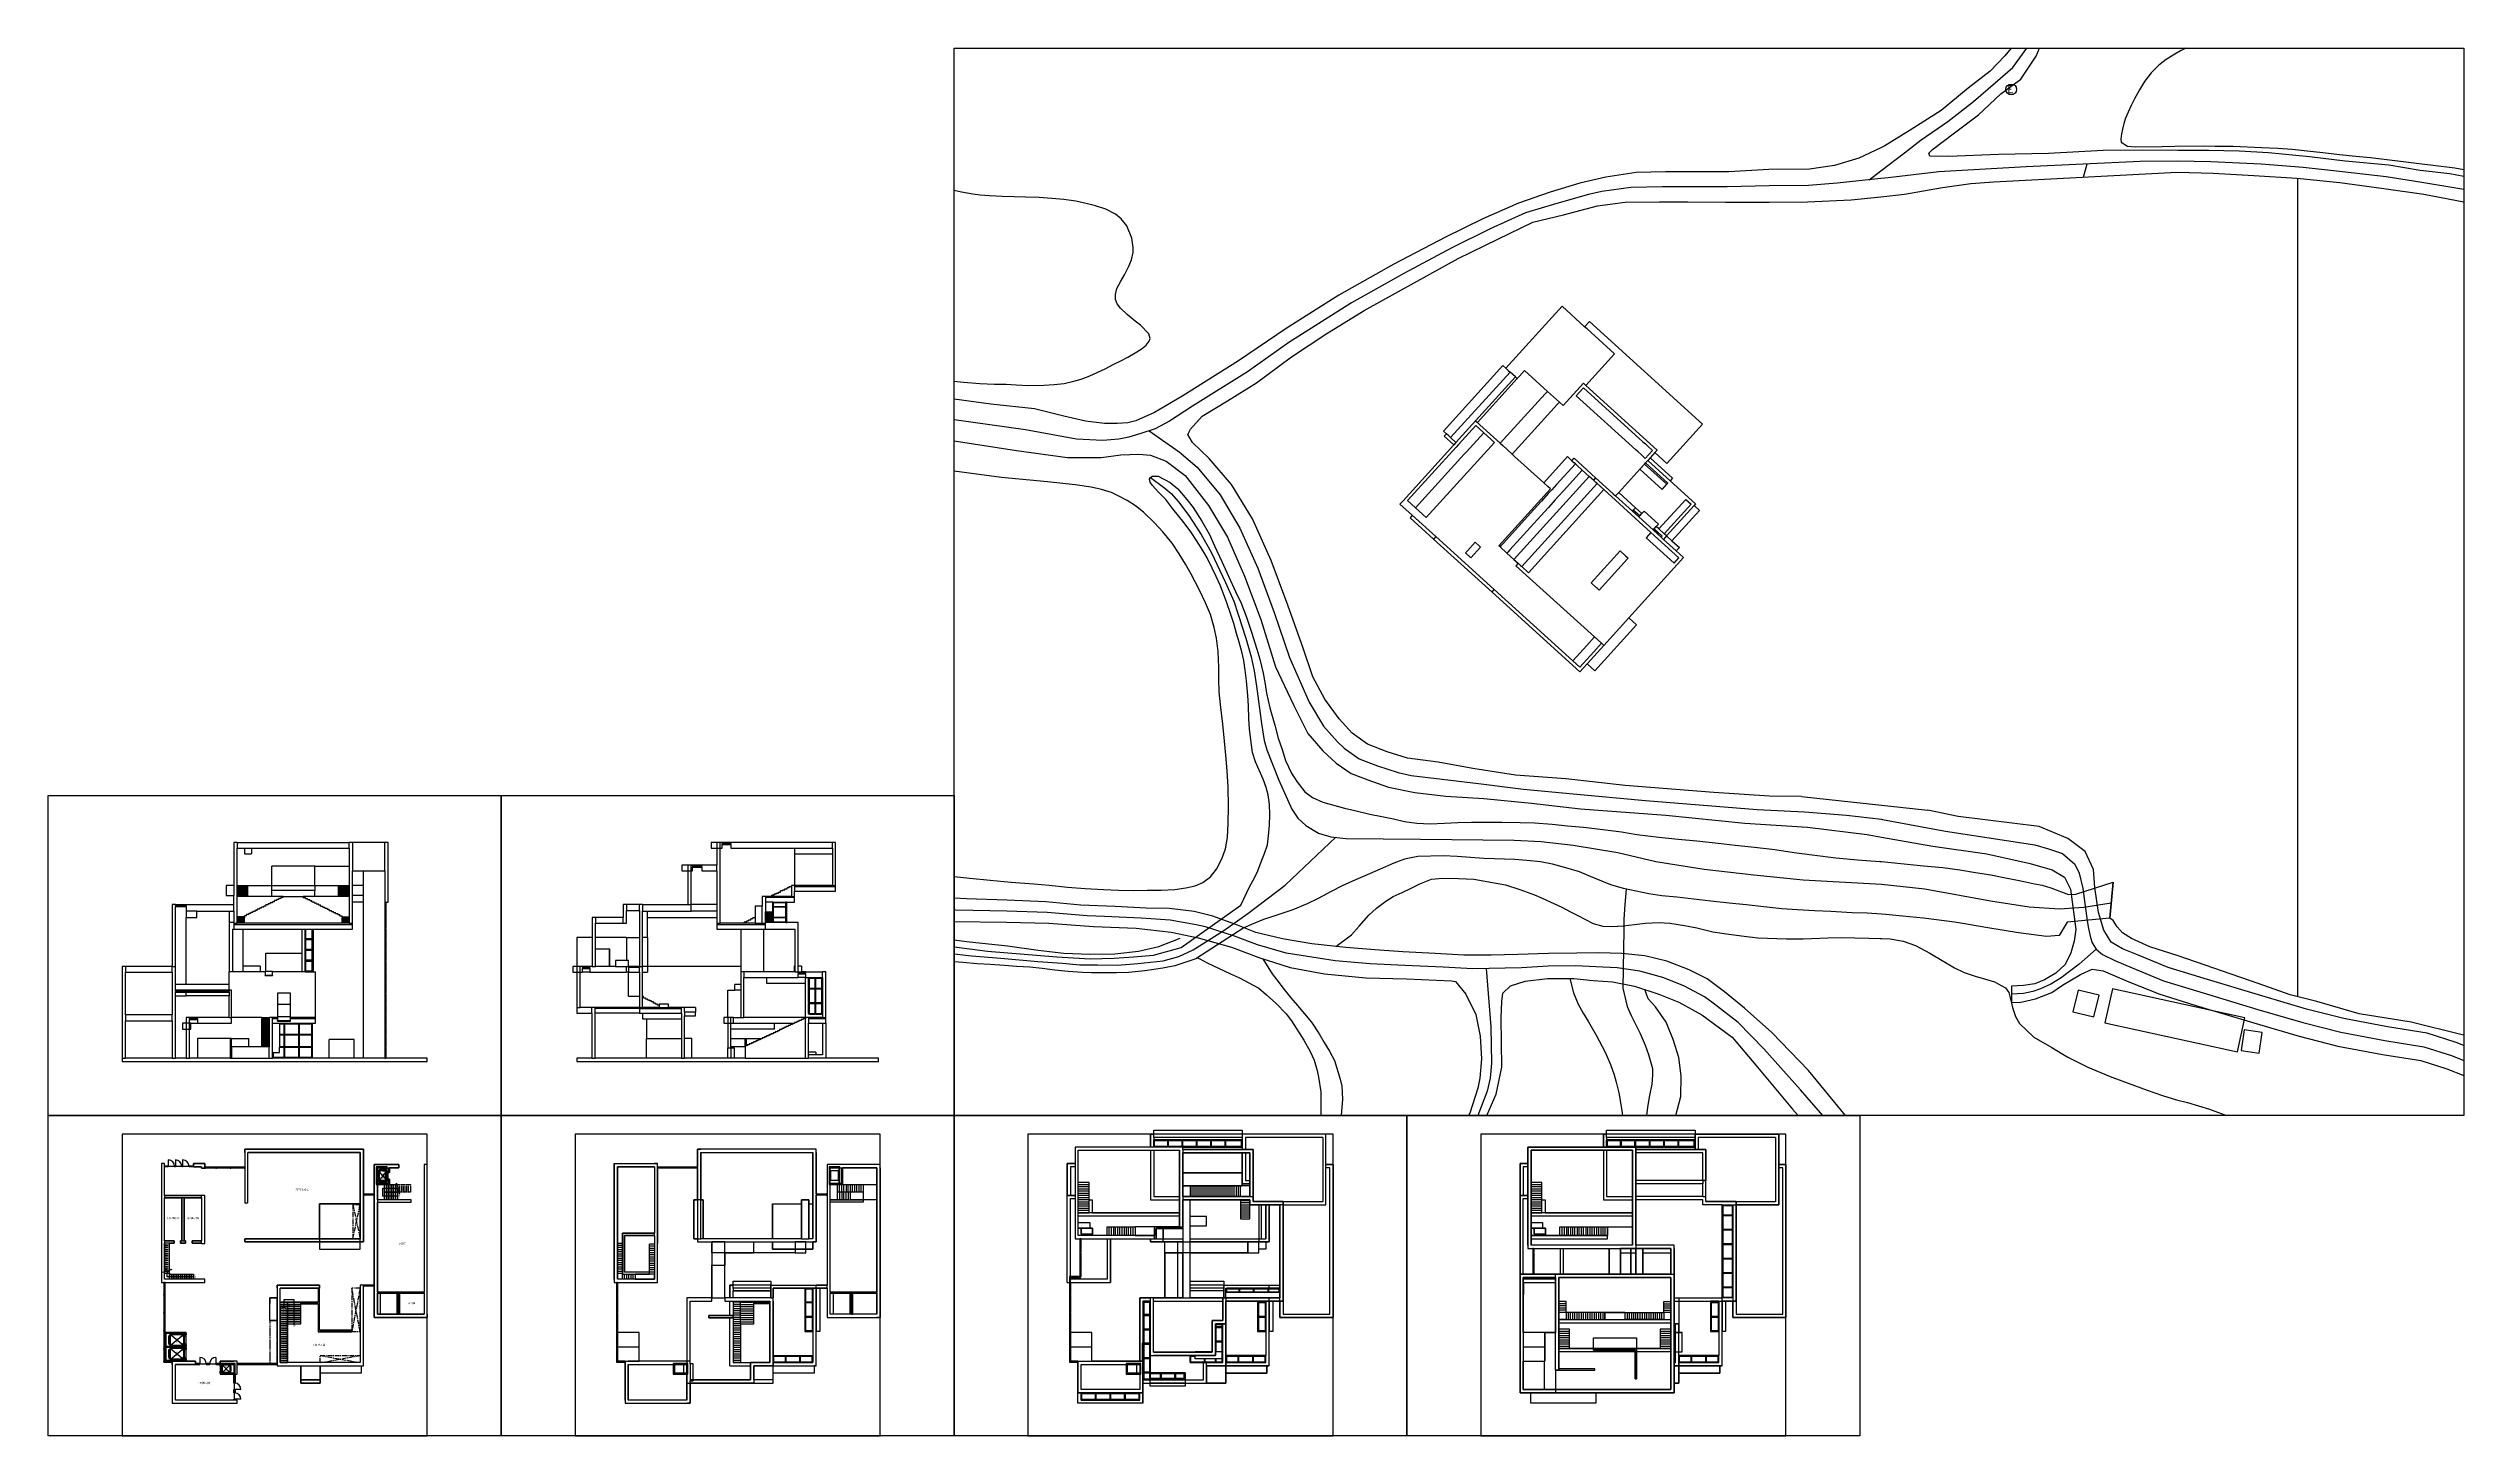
# Model space of a CAD drawing. Header units: millimetres. Extents: x 0 to 336000, y 0 to 193050.
import ezdxf

# ---------------------------------------------------------------- set-up
doc = ezdxf.new("R2010")
doc.units = ezdxf.units.MM
doc.header["$LTSCALE"] = 20
doc.linetypes.add('CENTER', pattern=[50.8, 31.75, -6.35, 6.35, -6.35])
doc.linetypes.add('HIDDEN', pattern=[9.525, 6.35, -3.175])
for name, color, linetype in [('AZ0202', 7, 'Continuous'), ('CO-MECH', 1, 'Continuous'), ('개구부 표시', 1, 'CENTER'), ('계단', 3, 'Continuous'), ('단면', 2, 'Continuous'), ('스케치업 베이스', 7, 'Continuous'), ('유리', 7, 'Continuous'), ('입면', 7, 'Continuous'), ('점선', 6, 'HIDDEN'), ('창호', 4, 'Continuous')]:
    doc.layers.add(name, color=color, linetype=linetype)
doc.styles.add('GHS', font='ROMANS', dxfattribs={"bigfont": 'NGSW.shx'})
doc.styles.get("Standard").update_dxf_attribs({"font": 'arial.ttf'})

# ---------------------------------------------------------------- blocks, each defined once
blk = doc.blocks.new('*U8')
at = {"layer": '계단'}
blk.add_lwpolyline([(700, 700), (1000, 700), (1000, 0), (700, 0)], close=True, dxfattribs=at)
blk = doc.blocks.new('*U9')
at = {"layer": '계단', "color": 0, "linetype": 'ByBlock', "lineweight": -2, "transparency": 16777216}
for p in [(16175, 21763), (16475, 21763), (16775, 21763), (17075, 21763), (17375, 21763), (17675, 21763), (17975, 21763), (18275, 21763), (18575, 21763), (18875, 21763), (19175, 21763)]:
    blk.add_blockref('*U8', p, dxfattribs=at)
blk = doc.blocks.new('AZ0202')
at = {"layer": 'AZ0202'}
blk.add_circle((0, 0), 0.75, dxfattribs=at)
at = {"layer": 'AZ0202', "style": 'GHS'}
blk.add_text('E', height=1, dxfattribs=at).set_placement((-0.5, -0.48))
blk = doc.blocks.new('M-020 PERSON')
at = {"layer": 'CO-MECH'}
for p, q in [((-945, 948), (945, 948)), ((945, 948), (-945, -948)), ((-945, 948), (945, -948)), ((-945, -948), (-945, 948)), ((-920, 924), (920, 924)), ((-920, -792), (-920, 924)), ((650, 1114), (-685, 1114)), ((525, 1188), (-525, 1188)), ((-525, 1188), (-525, 1038)), ((-525, 1038), (525, 1038)), ((525, 1038), (525, 1188)), ((920, 924), (920, -792)), ((945, 948), (945, -948)), ((-500, -948), (-945, -948)), ((-500, -792), (-920, -792)), ((-590, -1236), (-590, -1262)), ((-585, -1266), (-564, -1266)), ((-570, -1022), (-570, -1036)), ((-505, -1016), (-565, -1016)), ((-560, -962), (560, -962)), ((-560, -1002), (-560, -962)), ((560, -1002), (-560, -1002)), ((-559, -1263), (-500, -1047)), ((550, -886), (-540, -886)), ((-540, -886), (-540, -926)), ((-540, -926), (550, -926)), ((-510, -876), (-500, -876)), ((-510, -936), (-500, -936)), ((-500, -876), (-500, -792)), ((-500, -936), (-500, -948)), ((-500, -1046), (-500, -1022)), ((0, -886), (0, -926)), ((0, -962), (0, -1002)), ((500, -792), (500, -876)), ((920, -792), (500, -792)), ((500, -876), (510, -876)), ((510, -936), (500, -936)), ((500, -936), (510, -936)), ((500, -948), (500, -936)), ((945, -948), (500, -948)), ((500, -1046), (500, -1022)), ((559, -1263), (500, -1047)), ((505, -1016), (565, -1016)), ((550, -926), (550, -886)), ((560, -962), (560, -1002)), ((585, -1266), (564, -1266)), ((570, -1022), (570, -1036)), ((590, -1236), (590, -1262))]:
    blk.add_line(p, q, dxfattribs=at)
for centre, start, end in [((-585, -1262), 180, 270), ((-565, -1022), 90, 180), ((-564, -1262), 270, 344.744881), ((-505, -1022), 0, 90), ((-505, -1046), 344.744881, 0), ((505, -1022), 90, 180), ((505, -1046), 180, 195.255119), ((564, -1262), 195.255119, 270), ((565, -1022), 0, 90), ((585, -1262), 270, 0)]:
    blk.add_arc(centre, 5, start, end, dxfattribs=at)

msp = doc.modelspace()

# ---------------------------------------------------------------- hatches: boundary and pattern name
h = msp.add_hatch(color=256)
h.dxf.hatch_style = 1
h.paths.add_polyline_path([(48425, 34378), (48425, 34478), (48575, 34428)])
h = msp.add_hatch(color=256)
h.dxf.hatch_style = 1
h.paths.add_polyline_path([(16475, 22653), (16575, 22653), (16525, 22803)])
h = msp.add_hatch(color=256)
h.dxf.hatch_style = 1
h.paths.add_polyline_path([(32825, 18230), (32725, 18230), (32775, 18080)])

# ---------------------------------------------------------------- linework, layer by layer
for p, q in [((210571, 157158, -144408), (202745, 148528, -144408)), ((213719, 154303, -144408), (210571, 157158, -144408)), ((213719, 154303, -144408), (214391, 155044, -144408)), ((214391, 155044, -144408), (230133, 140770, -144408)), ((214052, 154001, -144408), (213719, 154303, -144408)), ((217867, 150542, -144408), (214052, 154001, -144408)), ((194075, 139785, -144408), (202338, 148897, -144408)), ((203338, 147990, -144408), (195075, 138878, -144408)), ((202338, 148897, -144408), (202745, 148528, -144408)), ((202745, 148528, -144408), (203078, 148225, -144408)), ((203078, 148225, -144408), (203338, 147990, -144408)), ((204078, 147319, -144408), (203338, 147990, -144408)), ((205353, 148204, -144408), (204640, 147417, -144408)), ((208539, 145315, -144408), (205353, 148204, -144408)), ((213871, 146134, -144408), (217867, 150542, -144408)), ((198537, 141207, -144408), (204078, 147319, -144408)), ((204338, 147083, -144408), (198796, 140972, -144408)), ((208237, 144982, -144408), (201981, 138083, -144408)), ((204338, 147083, -144408), (204078, 147319, -144408)), ((204640, 147417, -144408), (204338, 147083, -144408)), ((208237, 144982, -144408), (208539, 145315, -144408)), ((210206, 143804, -144408), (208539, 145315, -144408)), ((210724, 143334, -144408), (213537, 146436, -144408)), ((212561, 144689, -144408), (213568, 145800, -144408)), ((212561, 144689, -144408), (220821, 137200, -144408)), ((213537, 146436, -144408), (213871, 146134, -144408)), ((221828, 138311, -144408), (213568, 145800, -144408)), ((213871, 146134, -144408), (223797, 137133, -144408)), ((195816, 138207, -144408), (198537, 141207, -144408)), ((198537, 141207, -144408), (198796, 140972, -144408)), ((209903, 143470, -144408), (203648, 136572, -144408)), ((209903, 143470, -144408), (210206, 143804, -144408)), ((210724, 143334, -144408), (210206, 143804, -144408)), ((188461, 130095, -144408), (195514, 137873, -144408)), ((191692, 127773, -144408), (201163, 138218, -144408)), ((194483, 139416, -144408), (194075, 139785, -144408)), ((194483, 139416, -144408), (194181, 139082, -144408)), ((194181, 139082, -144408), (195514, 137873, -144408)), ((194816, 139113, -144408), (194483, 139416, -144408)), ((194816, 139113, -144408), (195075, 138878, -144408)), ((195075, 138878, -144408), (195816, 138207, -144408)), ((195816, 138207, -144408), (195514, 137873, -144408)), ((196150, 137904, -144408), (195847, 137571, -144408)), ((198568, 140571, -144408), (196150, 137904, -144408)), ((199681, 139562, -144408), (197263, 136895, -144408)), ((199681, 139562, -144408), (198568, 140571, -144408)), ((199129, 140670, -144408), (198796, 140972, -144408)), ((201981, 138083, -144408), (199129, 140670, -144408)), ((201163, 138218, -144408), (199681, 139562, -144408)), ((201981, 138083, -144408), (202315, 137781, -144408)), ((203648, 136572, -144408), (202315, 137781, -144408)), ((221828, 138311, -144408), (222162, 138008, -144408)), ((222569, 137639, -144408), (222162, 138008, -144408)), ((230133, 140770, -144408), (225162, 135288, -144408)), ((195847, 137571, -144408), (189097, 130126, -144408)), ((196961, 136561, -144408), (190210, 129116, -144408)), ((197263, 136895, -144408), (196961, 136561, -144408)), ((203982, 136270, -144408), (203648, 136572, -144408)), ((208019, 132609, -144408), (203982, 136270, -144408)), ((208019, 132609, -144408), (211311, 136240, -144408)), ((212423, 135232, -144408), (209802, 132342, -144408)), ((211311, 136240, -144408), (211941, 135669, -144408)), ((211941, 135669, -144408), (212243, 136002, -144408)), ((211941, 135669, -144408), (212274, 135367, -144408)), ((212243, 136002, -144408), (215244, 133282, -144408)), ((212423, 135232, -144408), (212274, 135367, -144408)), ((212719, 134963, -144408), (212423, 135232, -144408)), ((213386, 134359, -144408), (212719, 134963, -144408)), ((218457, 131243, -144408), (221413, 134503, -144408)), ((221154, 136897, -144408), (220821, 137200, -144408)), ((221562, 136528, -144408), (221154, 136897, -144408)), ((221413, 134503, -144408), (222051, 135207, -144408)), ((221413, 134503, -144408), (224524, 131682, -144408)), ((222154, 135990, -144408), (221562, 136528, -144408)), ((222051, 135207, -144408), (222185, 135355, -144408)), ((225162, 132385, -144408), (222051, 135207, -144408)), ((223162, 137102, -144408), (222154, 135990, -144408)), ((222185, 135355, -144408), (222488, 135688, -144408)), ((225297, 132534, -144408), (222185, 135355, -144408)), ((222823, 136059, -144408), (222488, 135688, -144408)), ((222488, 135688, -144408), (225599, 132867, -144408)), ((222569, 137639, -144408), (223162, 137102, -144408)), ((223495, 136799, -144408), (222823, 136059, -144408)), ((222823, 136059, -144408), (225935, 133237, -144408)), ((223797, 137133, -144408), (223495, 136799, -144408)), ((225162, 135288, -144408), (223495, 136799, -144408)), ((208982, 131736, -144408), (201795, 123810, -144408)), ((214349, 133486, -144408), (203870, 121929, -144408)), ((204981, 120922, -144408), (215460, 132478, -144408)), ((205907, 120082, -144408), (216386, 131638, -144408)), ((208660, 131083, -144408), (207720, 130047, -144408)), ((208019, 132609, -144408), (208649, 132038, -144408)), ((208982, 131736, -144408), (208649, 132038, -144408)), ((209130, 131601, -144408), (208660, 131083, -144408)), ((209802, 132342, -144408), (209130, 131601, -144408)), ((210765, 131469, -144408), (210093, 130728, -144408)), ((213386, 134359, -144408), (210765, 131469, -144408)), ((214349, 133486, -144408), (213386, 134359, -144408)), ((214941, 132948, -144408), (214349, 133486, -144408)), ((215244, 133282, -144408), (214941, 132948, -144408)), ((215275, 132646, -144408), (214941, 132948, -144408)), ((217688, 131065, -144408), (215244, 133282, -144408)), ((215460, 132478, -144408), (215275, 132646, -144408)), ((216386, 131638, -144408), (215460, 132478, -144408)), ((222942, 125694, -144408), (216386, 131638, -144408)), ((217688, 131065, -144408), (218022, 130763, -144408)), ((218022, 130763, -144408), (218457, 131243, -144408)), ((218457, 131243, -144408), (220791, 129127, -144408)), ((224524, 131682, -144408), (225162, 132385, -144408)), ((225297, 132534, -144408), (225162, 132385, -144408)), ((225935, 133237, -144408), (225599, 132867, -144408)), ((229155, 129643, -144408), (225599, 132867, -144408)), ((188461, 130095, -144408), (188024, 129613, -144408)), ((188024, 129613, -144408), (189731, 128066, -144408)), ((189097, 130126, -144408), (190210, 129116, -144408)), ((189731, 128066, -144408), (189429, 127732, -144408)), ((192701, 124765, -144408), (189429, 127732, -144408)), ((193003, 125099, -144408), (189731, 128066, -144408)), ((190210, 129116, -144408), (191692, 127773, -144408)), ((206646, 128861, -144408), (202368, 124143, -144408)), ((207609, 127988, -144408), (203331, 123270, -144408)), ((207720, 130047, -144408), (206646, 128861, -144408)), ((208684, 129173, -144408), (207609, 127988, -144408)), ((209623, 130210, -144408), (208684, 129173, -144408)), ((210093, 130728, -144408), (209623, 130210, -144408)), ((218022, 130763, -144408), (220355, 128647, -144408)), ((220355, 128647, -144408), (220489, 128794, -144408)), ((221244, 127841, -144408), (220355, 128647, -144408)), ((220489, 128794, -144408), (220791, 129127, -144408)), ((221378, 127988, -144408), (220489, 128794, -144408)), ((220791, 129127, -144408), (221680, 128321, -144408)), ((221244, 127841, -144408), (221378, 127988, -144408)), ((221244, 127841, -144408), (223244, 126027, -144408)), ((221378, 127988, -144408), (221680, 128321, -144408)), ((221680, 128321, -144408), (221983, 128656, -144408)), ((223983, 126842, -144408), (221983, 128656, -144408)), ((227778, 130283, -144408), (224050, 126172, -144408)), ((224791, 125500, -144408), (228519, 129612, -144408)), ((225125, 125198, -144408), (228953, 129420, -144408)), ((229694, 128749, -144408), (225865, 124526, -144408)), ((227778, 130283, -144408), (228519, 129612, -144408)), ((229155, 129643, -144408), (228953, 129420, -144408)), ((228953, 129420, -144408), (229694, 128749, -144408)), ((193003, 125099, -144408), (192701, 124765, -144408)), ((192701, 124765, -144408), (200834, 117390, -144408)), ((201137, 117724, -144408), (193003, 125099, -144408)), ((222942, 125694, -144408), (222270, 124953, -144408)), ((226159, 121426, -144408), (222270, 124953, -144408)), ((226831, 122167, -144408), (222942, 125694, -144408)), ((223244, 126027, -144408), (223277, 126063, -144408)), ((223948, 125389, -144408), (223244, 126027, -144408)), ((223277, 126063, -144408), (223378, 126174, -144408)), ((223277, 126063, -144408), (223981, 125425, -144408)), ((223378, 126174, -144408), (223680, 126508, -144408)), ((224489, 125167, -144408), (223378, 126174, -144408)), ((223680, 126508, -144408), (223983, 126842, -144408)), ((224050, 126172, -144408), (223680, 126508, -144408)), ((223981, 125425, -144408), (223948, 125389, -144408)), ((224355, 125020, -144408), (223948, 125389, -144408)), ((224791, 125500, -144408), (224050, 126172, -144408)), ((224489, 125167, -144408), (224355, 125020, -144408)), ((224689, 124717, -144408), (224355, 125020, -144408)), ((225125, 125198, -144408), (224689, 124717, -144408)), ((226467, 123105, -144408), (224689, 124717, -144408)), ((225125, 125198, -144408), (224791, 125500, -144408)), ((225865, 124526, -144408), (225125, 125198, -144408)), ((225865, 124526, -144408), (226902, 123586, -144408)), ((197134, 122838, -144408), (197403, 123134, -144408)), ((197134, 122838, -144408), (197875, 122166, -144408)), ((197403, 123134, -144408), (198478, 124319, -144408)), ((199219, 123648, -144408), (197875, 122166, -144408)), ((198478, 124319, -144408), (199070, 123782, -144408)), ((199070, 123782, -144408), (199219, 123648, -144408)), ((201944, 123676, -144408), (201795, 123810, -144408)), ((202065, 123810, -144408), (201944, 123676, -144408)), ((201944, 123676, -144408), (202907, 122802, -144408)), ((202368, 124143, -144408), (202065, 123810, -144408)), ((203029, 122937, -144408), (202907, 122802, -144408)), ((203870, 121929, -144408), (202907, 122802, -144408)), ((203331, 123270, -144408), (203029, 122937, -144408)), ((203870, 121929, -144408), (204462, 121392, -144408)), ((204462, 121392, -144408), (204160, 121058, -144408)), ((215087, 111151, -144408), (204160, 121058, -144408)), ((204462, 121392, -144408), (204796, 121089, -144408)), ((204796, 121089, -144408), (204981, 120922, -144408)), ((214613, 118667, -144408), (218644, 123112, -144408)), ((219620, 121956, -144408), (215724, 117659, -144408)), ((218644, 123112, -144408), (219384, 122440, -144408)), ((219384, 122440, -144408), (219755, 122104, -144408)), ((219755, 122104, -144408), (219620, 121956, -144408)), ((219842, 113789, -144408), (227467, 122198, -144408)), ((226159, 121426, -144408), (226831, 122167, -144408)), ((226902, 123586, -144408), (226467, 123105, -144408)), ((227467, 122198, -144408), (226467, 123105, -144408)), ((200834, 117390, -144408), (201137, 117724, -144408)), ((201137, 117724, -144408), (212063, 107816, -144408)), ((204981, 120922, -144408), (205907, 120082, -144408)), ((215354, 117995, -144408), (214613, 118667, -144408)), ((215502, 117861, -144408), (215354, 117995, -144408)), ((215687, 117693, -144408), (215502, 117861, -144408)), ((215724, 117659, -144408), (215687, 117693, -144408)), ((200834, 117390, -144408), (213058, 106307, -144408)), ((214012, 109965, -144408), (215087, 111151, -144408)), ((215087, 111151, -144408), (216050, 110277, -144408)), ((220916, 112815, -144408), (215139, 106444, -144408)), ((216383, 109975, -144408), (219842, 113789, -144408)), ((220916, 112815, -144408), (219842, 113789, -144408)), ((212063, 107816, -144408), (214012, 109965, -144408)), ((213026, 106943, -144408), (212063, 107816, -144408)), ((214975, 109092, -144408), (213026, 106943, -144408)), ((214065, 107418, -144408), (216383, 109975, -144408)), ((214975, 109092, -144408), (216050, 110277, -144408)), ((216050, 110277, -144408), (216383, 109975, -144408)), ((213058, 106307, -144408), (214065, 107418, -144408)), ((215139, 106444, -144408), (214065, 107418, -144408)), ((46550, 33353), (46550, 34428)), ((46550, 34428), (48425, 34428)), ((48631, 34433), (48432, 35129)), ((48469, 34261), (48824, 34444)), ((48678, 34268), (48469, 34261)), ((48824, 34444), (48631, 34433)), ((48678, 34268), (48861, 33628)), ((48691, 33353), (46550, 33353)), ((15928, 22773), (16387, 22904)), ((16387, 22904), (16380, 23114)), ((16380, 23114), (16563, 22758)), ((16525, 22113), (16525, 22653)), ((20290, 22113), (16525, 22113)), ((16553, 22952), (17249, 23151)), ((16563, 22758), (16553, 22952)), ((32787, 17856), (32148, 17673)), ((34200, 18905), (32775, 18905)), ((32775, 18905), (32775, 18230)), ((32787, 17856), (32780, 18065)), ((32780, 18065), (32963, 17710)), ((32953, 17903), (33649, 18102)), ((32963, 17710), (32953, 17903)), ((34200, 15402), (34200, 18905))]:
    msp.add_line(p, q)
for points in [[(126000, 44550), (126000, 193050), (336000, 193050), (336000, 44550), (126000, 44550)], [(0, 44550), (0, 89100), (63000, 89100), (63000, 44550), (0, 44550)], [(63000, 44550), (63000, 89100), (126000, 89100), (126000, 44550), (63000, 44550)], [(0, 0), (0, 44550), (63000, 44550), (63000, 0), (0, 0)], [(63000, 0), (63000, 44550), (126000, 44550), (126000, 0), (63000, 0)], [(126000, 0), (126000, 44550), (189000, 44550), (189000, 0), (126000, 0)], [(189000, 0), (189000, 44550), (252000, 44550), (252000, 0), (189000, 0)], [(48425, 34478), (48575, 34428), (48425, 34378)], [(16575, 22653), (16525, 22803), (16475, 22653)], [(32725, 18230), (32775, 18080), (32825, 18230)]]:
    msp.add_lwpolyline(points, close=True)
at = {"extrusion": (0.000761888, -0.001614, 0.999998), "elevation": -144517, "flags": 128}
for points in [[(273166, 192817), (272292, 191745), (270241, 189646), (267191, 187254), (263400, 184157), (259118, 181411), (255579, 179237), (255025, 178976)], [(336110, 174980), (334194, 175352), (330035, 175793), (325688, 176544), (319621, 177123), (314672, 177716), (308957, 178274), (304861, 178513), (300601, 178598), (296324, 178603), (291439, 178642), (285960, 178605), (278367, 178175), (271410, 178017), (264503, 177776), (261851, 177806), (261715, 178225), (262195, 178747), (265285, 181077), (268612, 183566), (271738, 186465), (274499, 188541), (276634, 191715), (277109, 192817)], [(297475, 192817), (296727, 192459), (295932, 192021), (294730, 191265), (293698, 190488), (292626, 189413), (291728, 188207), (290990, 187035), (290320, 185807), (289834, 184840), (289425, 183930), (289056, 183077), (288854, 182339), (288657, 181566), (288511, 180895), (288416, 180179), (288456, 179770), (289354, 179220), (290422, 179127), (294176, 179153), (295931, 179176), (299901, 179231), (301537, 179215), (304025, 179191), (307996, 179024), (310245, 178927), (312239, 178759), (314318, 178538), (316534, 178311), (318852, 178060), (321119, 177802), (323147, 177613), (325806, 177287), (327698, 177054), (329897, 176798), (331874, 176541), (334857, 176161), (336110, 175939)], [(255025, 178976), (251971, 177541), (248599, 176519), (245124, 176015), (239461, 175937), (233891, 175647), (229381, 175608), (225081, 175619), (221015, 175530), (216796, 174897), (213140, 174068), (209020, 172804), (204615, 171265), (199650, 169082), (194459, 166536), (187288, 162767), (179630, 158488), (172314, 153848), (165677, 149341), (157921, 144441), (154007, 142129), (151397, 140982), (150290, 140701), (148785, 140589), (147042, 140589), (144405, 140952), (141388, 141648), (137307, 142656), (131217, 143285), (126110, 143992)], [(296249, 175577), (301259, 175426), (306917, 175107), (312904, 174754), (318881, 174147), (325005, 173320), (330579, 172500), (336110, 171447)], [(126110, 146503), (126127, 146501), (127439, 146361), (129672, 146183), (131734, 146089), (133335, 146084), (134755, 145975), (136477, 145909), (138606, 145961), (140043, 146016), (141429, 146193), (142791, 146477), (143802, 146769), (144982, 147221), (147138, 148236), (148329, 148863), (149226, 149300), (150269, 149824), (151279, 150424), (152130, 150975), (152821, 151526), (153267, 152061), (153398, 152459), (153182, 153083), (152065, 154312), (151291, 154868), (150176, 155777), (149273, 156649), (148805, 157272), (148567, 157875), (148568, 158556), (148764, 159385), (149286, 160431), (149796, 161285), (150403, 162479), (150801, 163366), (151038, 164400), (151036, 165093), (150848, 166399), (150134, 168135), (149368, 169065), (148548, 169732), (147240, 170442), (145802, 170883), (144473, 171210), (143041, 171525), (141388, 171758), (139701, 171924), (137962, 172037), (136105, 172107), (134452, 172130), (132816, 172173), (131038, 172282), (129754, 172396), (128697, 172533), (127163, 172804), (126110, 173041)], [(243995, 88725), (243995, 88725), (239536, 88773), (231788, 89285), (219483, 90253), (211222, 91144), (204218, 91685), (198280, 92583), (193462, 93508), (189178, 94030), (186370, 94914), (183630, 96000), (181485, 97539), (179680, 99534), (177664, 102232), (176018, 105369), (174686, 109348), (172519, 115318), (170198, 121543), (167607, 127325), (164724, 132135), (161583, 135724), (159266, 137977), (158637, 139092), (158980, 139820), (160612, 141609), (164123, 143775), (168169, 146284), (173030, 149869), (177944, 153115), (183134, 156319), (190097, 160162), (196238, 163569), (201754, 166280), (206628, 168611), (210880, 169631), (215608, 170890), (219487, 171402), (224235, 171433), (228160, 171453), (233442, 171411), (239497, 171396), (244813, 171457), (250890, 171709), (255031, 172166)], [(255031, 172166), (258306, 172527), (263586, 173449), (267555, 173993), (270747, 174239)], [(126110, 138207), (134813, 136844), (141869, 135887), (146555, 135901), (149303, 136230), (151814, 136348), (153450, 136180), (155593, 135361), (158239, 133352), (161482, 129216), (164156, 124771), (166527, 119375), (168798, 113320), (170813, 106758), (173309, 101465), (175309, 97465), (177426, 95056), (179278, 93351), (181331, 91928), (183662, 91010), (186561, 90025), (190210, 89268), (194516, 88750), (199822, 88438), (206457, 87803), (213230, 86985), (225120, 86095), (236090, 84991), (244850, 84441), (253128, 83405), (255115, 83058)], [(336110, 54074), (335069, 54492), (331033, 55770), (325493, 56658), (319447, 57800), (314247, 59122), (308018, 60953), (299987, 63379), (295008, 64918), (290716, 66659), (288652, 67530), (287082, 68461), (286037, 70103), (285321, 72578), (284815, 76036), (284628, 78563), (283448, 81076), (281026, 82862), (277075, 84523), (265774, 85934), (261569, 86790)], [(255115, 83058), (262259, 81813), (269765, 80708), (275822, 79398), (278878, 78517), (280579, 77491), (281430, 75803), (282149, 70193), (281926, 68597), (281447, 66949), (280685, 65340), (279387, 64112), (277816, 63199), (276430, 62632), (274880, 62392), (273197, 62313), (273192, 60069), (274322, 60043), (276525, 60562), (278800, 61444), (280283, 62434), (282797, 63946), (284428, 64699), (285942, 64473), (289223, 63053), (293695, 61239), (298846, 59647), (306904, 57213), (313216, 55358), (318604, 53988), (324822, 52814), (330131, 51963), (333751, 50816), (336110, 49869)], [(179218, 67850), (181389, 69463), (182456, 70660), (183784, 72208), (184872, 73182), (186165, 74161), (187209, 74803), (188423, 75367), (189705, 75955), (190919, 76570), (192537, 77201), (194036, 77337), (196302, 77285), (198398, 77202), (202830, 76405), (204825, 75768), (206872, 75023), (207912, 74565), (209521, 73841), (210659, 73291), (211876, 72677), (212899, 72162), (215003, 71019), (216367, 70674), (217594, 70611), (219179, 70701), (220763, 70887), (222262, 71086), (224187, 71190), (225687, 71095), (227733, 70765), (229454, 70417), (231671, 69897), (233870, 69576), (236034, 69276), (237909, 69024), (241914, 68883), (244231, 68907), (245373, 68937), (247656, 69046), (249564, 69069), (251422, 69063), (253347, 69012), (254915, 68956), (255128, 68948)], [(250095, 44317), (244950, 50590), (239882, 55865), (236060, 59265), (233272, 61552), (230849, 63329), (228370, 64606), (225238, 65813), (222220, 66521), (219004, 66852), (215733, 66947), (212734, 66920), (208815, 66844), (204550, 66721), (200818, 66644), (197024, 66632), (193036, 66854), (188520, 67103), (184646, 67396), (180612, 67699), (175885, 68213), (171794, 68899), (168100, 69794), (165548, 70797), (162103, 72056), (159489, 72697), (156063, 73132), (152814, 73174), (148519, 73407), (143731, 73609), (138862, 74069), (133466, 74271), (127853, 74485), (126110, 74550)], [(126110, 71322), (133393, 71238), (139277, 71069), (145515, 70613), (151428, 70382), (156297, 69842), (160076, 69046), (164697, 67745), (168506, 66303), (172865, 64912), (177661, 64030), (183376, 63476), (189062, 63317), (195287, 63041), (195861, 62951), (197279, 61210), (198689, 58381), (199316, 55383), (199485, 52209), (199269, 49516), (198978, 48106), (197851, 44634), (197666, 44317)], [(126110, 68757), (127849, 68549), (133553, 67927), (137792, 67345), (141377, 66912), (144995, 66785), (148477, 66824), (151747, 67198), (154614, 67854), (157545, 69003)], [(255128, 68948), (256318, 68907), (258142, 68583), (259864, 67970), (261826, 66915), (263567, 65895), (265256, 64881), (266626, 64217), (268144, 63705), (269611, 63271), (270849, 62904), (272377, 62085), (272842, 61439), (273218, 59963), (273339, 59350), (273773, 58090), (274332, 57103), (276326, 55212), (278795, 53800), (281024, 52447), (283845, 51045), (284919, 50580), (286915, 49752), (288535, 49152), (292065, 47861), (294214, 47101), (296141, 46485), (297692, 46113), (300762, 45192), (303102, 44317)], [(169050, 66129), (170366, 64042), (171007, 63192), (172038, 61854), (172976, 60708), (173879, 59621), (175822, 57318), (176890, 55697), (177589, 54471), (178349, 53292), (179016, 51965), (179825, 49376), (180045, 48422), (180159, 46605), (179965, 44317)], [(200215, 44317), (201541, 47296), (202289, 51043), (202199, 57905), (202299, 60205), (202467, 61330), (203534, 62362), (205531, 63029), (208655, 63364), (212330, 63363), (215022, 63090), (217698, 62901), (220778, 62298), (224148, 61208), (226917, 60106), (230136, 58323), (234342, 55216), (237623, 51316), (242735, 45212), (243545, 44317)], [(211768, 63363), (212296, 61410), (212942, 59798), (213620, 58551), (214360, 57359), (215434, 55488), (216682, 53111), (217425, 51420), (217938, 49990), (218222, 48945), (218563, 47469), (218796, 46135), (219036, 44693), (219071, 44317)], [(226507, 44317), (227224, 46962), (227265, 49853), (226933, 52374), (226155, 54906), (225150, 57304), (223698, 59459), (222650, 60559), (222211, 61835)]]:
    msp.add_lwpolyline(points, dxfattribs=at)
at = {"extrusion": (0.000761888, -0.001614, 0.999998), "elevation": -144517}
for points in [[(255028, 175769), (258323, 178269), (260656, 180079), (264342, 182617), (267901, 185410), (270989, 188056), (273395, 190143), (275361, 192817)], [(255029, 174696), (248976, 174053), (244968, 173736), (239479, 173666), (233666, 173529), (228770, 173531), (224658, 173526), (220251, 173466), (216202, 172894), (214374, 172479), (209950, 171218), (205622, 169938), (200702, 167681), (195349, 165052), (188693, 161464), (181382, 157403), (172672, 151859), (166923, 147813), (159266, 143025), (156098, 140955), (154074, 139890), (152104, 139198), (150399, 138693), (149044, 138410), (146798, 138245), (143137, 138419), (136060, 139750), (126110, 141124)], [(253385, 174521), (255028, 175769)], [(336110, 173170), (330307, 174147), (325346, 174932), (319251, 175635), (313788, 176235), (307937, 176690), (300930, 177012), (296286, 177090), (291084, 177076), (275243, 176307), (263092, 175611), (256051, 174805), (255029, 174696)], [(283201, 174892), (283735, 176719)], [(153235, 139596), (157429, 136669), (159911, 134538), (163103, 130676), (165881, 126048), (168362, 120459), (170659, 114319), (172750, 108053), (175487, 101849), (177495, 98499), (179456, 96297), (180382, 95445), (182481, 93964), (185016, 92962), (187870, 92027), (189694, 91649), (193989, 91129), (199051, 90510), (205337, 89744), (212226, 89065), (222301, 88174), (237813, 86882), (244422, 86583), (250257, 86103), (255113, 85540)], [(126110, 77573), (128306, 77351), (131152, 77049), (134049, 76789), (137185, 76565), (139349, 76382), (141889, 76112), (144343, 75919), (146882, 75766), (148996, 75671), (151040, 75647), (153017, 75661), (154925, 75675), (156833, 75783), (158349, 75990), (159655, 76277), (160711, 76754), (161788, 77539), (162632, 78575), (163379, 80054), (163871, 81407), (164142, 82981), (164235, 84991), (164270, 87258), (164230, 90018), (164084, 92267), (163908, 94465), (163741, 96424), (163498, 98792), (163228, 101074), (162973, 103272), (162930, 105044), (162917, 106680), (162854, 108878), (162618, 110717), (162312, 112216), (161761, 114038), (161108, 115655), (160269, 117408), (159065, 119723), (158292, 121050), (157415, 122491), (156429, 123965), (155132, 125519), (153969, 126777), (152444, 128264), (151351, 129150), (150168, 129900), (148849, 130601), (148030, 130989), (146609, 131410), (145188, 131737), (142972, 132063), (139120, 132493), (132729, 133079), (126110, 133989)], [(126110, 67802), (130767, 67207), (140390, 66415), (145060, 66115), (148388, 66191), (151063, 66410), (153839, 66647), (157709, 67699), (166010, 73586), (167236, 76247), (167873, 77282), (168361, 78374), (168837, 79613), (169315, 80796), (169690, 81967), (169861, 83245), (169989, 84722), (170026, 86142), (169972, 87653), (169816, 88925), (169533, 89958), (169101, 91115), (168570, 92352), (168051, 93544), (167616, 94827), (167377, 96581), (167217, 98143), (167129, 99500), (167055, 101306), (166955, 102754), (166784, 104781), (166619, 106292), (166409, 107643), (166118, 108858), (165772, 110198), (165375, 111401), (165013, 112769), (164542, 114176), (164035, 115641), (163605, 116900), (163119, 118115), (162580, 119318), (162002, 120475), (161314, 121939), (160721, 122948), (159826, 124344), (159038, 125523), (158120, 126793), (156555, 128755), (155577, 130025), (154515, 131082), (153720, 131966), (153375, 132425), (153317, 132851), (153416, 133110), (153681, 133264), (154516, 133282), (156188, 132408), (157258, 131524), (158477, 130050), (159357, 128928), (160596, 127028), (161660, 125156), (162357, 123607), (163357, 121394), (164297, 119369), (165258, 117224), (166050, 115624), (166791, 113683), (167476, 111572), (168237, 109188), (168657, 107809), (169091, 105890), (169364, 104352), (169583, 103091), (170054, 101031), (170710, 98613), (171212, 96825), (171729, 95253), (172232, 93709), (173044, 91967), (173786, 90799), (174919, 89381), (175955, 88570), (177388, 87921), (180428, 87099), (181860, 86740), (183957, 86250), (185594, 85929), (187248, 85588), (188782, 85250), (190492, 84985), (192333, 84928), (194309, 84999), (196166, 85088), (198092, 85158), (200307, 85142), (202317, 85146), (204839, 85101), (206850, 85035), (209321, 84848), (211435, 84626), (213650, 84430), (215968, 84149), (218951, 83809), (221099, 83440), (224167, 83067), (226826, 82782), (229450, 82519), (232416, 82201), (234785, 81938), (237478, 81651), (240307, 81315), (242984, 80926), (245455, 80585), (248779, 80165), (251790, 79884), (254869, 79672), (255118, 79646)], [(153416, 133110), (155440, 131634), (156320, 130856), (157333, 129712), (158757, 127806), (160475, 125144), (161855, 122709), (163853, 118491), (165015, 115887), (165646, 114024), (166688, 110724), (167434, 108127), (167863, 106196), (168177, 104049), (168856, 98882), (169236, 96504), (169633, 95184), (171285, 91001), (173111, 86943), (173940, 85678), (175040, 84663), (176802, 83606), (178529, 83081), (180624, 82874), (191016, 82789), (204017, 82636), (207789, 82431), (212217, 81939), (218449, 80914), (223738, 79685), (230471, 78619), (237359, 77799), (244247, 77102), (255121, 76487)], [(255113, 85540), (255246, 85525), (264016, 83874), (276448, 81961), (278362, 81442), (280294, 80757), (282013, 79284), (282603, 78027), (283122, 75920), (283735, 71386), (283921, 70346), (284190, 69105), (284424, 68342), (284992, 67465), (285854, 66735), (287581, 65879), (289969, 64856), (294351, 63078), (299416, 61513), (307461, 59083), (313732, 57240), (319026, 55894), (325158, 54736), (330582, 53866), (334410, 52654), (336110, 51971)], [(126110, 66800), (128542, 66520), (132620, 66201), (137753, 65751), (141187, 65496), (143588, 65283), (146043, 65269), (148782, 65255), (151677, 65468), (155218, 65853), (157389, 66434), (159380, 67357), (163626, 70055), (166967, 72444), (172177, 76355), (179230, 83047)], [(255125, 72348), (253140, 72493), (251061, 72539), (248062, 72722), (245812, 72812), (243427, 72941), (241279, 73086), (238740, 73346), (236302, 73612), (233950, 73884), (231377, 74166), (226673, 74681), (224542, 74904), (222752, 75164), (221014, 75522), (219223, 75905), (217484, 76426), (214431, 77665), (213101, 78214), (211191, 78797), (209333, 79304), (207696, 79616), (205804, 79818), (204134, 79935), (199806, 80102), (197931, 80229), (196073, 80365), (194182, 80471), (190638, 80365), (188781, 80001), (187300, 79442), (185394, 78602), (183890, 77926), (181932, 77128), (180088, 76299), (178557, 75499), (176770, 74526), (175238, 73778), (173229, 72926), (171447, 72316), (170165, 71931), (169154, 71590), (167463, 70904), (166419, 70450), (159760, 66140), (156797, 65156), (155162, 64833), (152641, 64435), (150370, 64224), (148717, 64154), (147115, 64152), (145241, 64174), (143980, 64224), (141986, 64368), (140128, 64560), (138355, 64775), (136668, 64941), (134793, 65070), (133106, 65200), (131129, 65319), (129340, 65443), (127346, 65595), (126110, 65708)], [(255118, 79646), (257800, 79376), (260970, 79073), (263652, 78831), (266004, 78491), (268186, 78156), (270334, 77803), (271919, 77495), (274027, 77065), (275164, 76825), (276425, 76561), (277460, 76366), (278676, 76002), (281138, 75063), (282148, 75096), (287337, 76808), (286906, 71779)], [(219583, 75828), (219435, 73691), (219288, 71600), (219263, 70146), (219141, 62041), (219762, 59498), (220308, 58249), (220962, 56933), (221563, 55742), (222241, 54119), (222715, 52791), (223256, 50878), (223284, 49947), (223162, 48697), (222855, 47083), (222572, 45458), (222426, 44317)], [(255121, 76487), (261150, 75870), (270306, 74185), (275666, 73352), (279900, 73060), (283258, 73293), (287088, 73906)], [(336110, 55489), (335902, 55563), (328809, 57301), (321570, 58457), (315682, 60167), (311988, 61103), (307503, 62667), (296408, 66533), (292429, 67795), (289893, 68936), (288664, 69741), (287903, 70565), (287338, 71444), (286906, 71779), (287337, 76808)], [(246949, 44317), (243843, 47901), (238753, 53590), (235201, 57240), (231704, 59937), (230492, 60826), (227643, 62356), (224693, 63511), (221499, 64410), (218351, 64877), (215378, 65019), (212532, 65142), (208735, 65104), (205041, 64875), (198266, 64723), (194162, 64947), (188791, 65210), (184011, 65436), (179136, 65864), (174375, 66563), (172329, 66906), (168303, 68049), (165122, 69271), (161089, 70551), (159782, 70872), (156180, 71487), (152121, 71778), (147017, 72010), (144623, 72111), (139069, 72569), (133429, 72754), (126368, 72910), (126110, 72920)], [(286906, 71779), (280932, 71201), (279854, 69379), (278060, 69225), (274173, 69759), (269895, 70456), (267202, 70898), (265292, 71219), (262787, 71548), (260980, 71779), (258066, 72063), (255714, 72306), (255125, 72348)], [(284992, 67465), (282618, 65376), (280123, 63492), (278666, 62601), (277245, 61927), (276191, 61582), (274855, 61301), (273194, 61191)], [(159940, 66257), (160279, 66111), (161337, 65562), (164543, 64054), (165806, 63482), (167033, 62822), (168500, 62022), (169593, 61123), (170868, 59945), (172299, 58471), (173067, 57507), (174746, 54819), (175666, 53208), (176189, 52039), (176622, 50564), (176824, 49633), (177119, 47617), (177131, 46373), (177126, 44822), (177130, 44317)], [(200137, 64765), (200758, 56644), (200887, 51626), (200685, 49493), (200260, 47701), (198947, 44317)]]:
    msp.add_lwpolyline(points, dxfattribs=at)
at = {"flags": 128}
for points, elevation in [([(270637, 174472), (296139, 175810)], -144442), ([(243885, 88958), (261459, 87023)], -144559)]:
    msp.add_lwpolyline(points, dxfattribs=dict(at, elevation=elevation))
at = {"elevation": -144513}
msp.add_lwpolyline([(312903, 174976), (312903, 61077)], dxfattribs=at)
at = {"extrusion": (0.000761888, -0.001614, 0.999998), "elevation": -144517}
for points in [[(284668, 58033), (285421, 61050), (282497, 61780), (281744, 58763)], [(305670, 57910), (287241, 61957), (286204, 57231), (304633, 53184)], [(307670, 53001), (308084, 55865), (305590, 56225), (305175, 53361)]]:
    msp.add_lwpolyline(points, close=True, dxfattribs=at)
at = {"layer": 'CO-MECH'}
for p, q in [((46001, 37014), (47136, 37014)), ((46126, 37089), (46976, 37089)), ((46126, 36939), (46126, 37089)), ((46976, 37089), (46976, 36939)), ((45892, 36613), (45892, 35693)), ((45932, 36613), (45892, 36613)), ((45932, 36153), (45892, 36153)), ((45892, 35693), (45932, 35693)), ((45932, 35693), (45932, 36613)), ((46551, 36153), (45945, 36878)), ((46551, 36878), (45945, 36878)), ((45945, 36878), (45945, 36553)), ((45945, 36553), (45957, 36553)), ((46551, 36153), (45945, 35428)), ((45945, 35753), (45945, 35428)), ((45957, 35753), (45945, 35753)), ((45945, 35428), (46551, 35428)), ((45957, 36563), (45957, 36553)), ((45957, 36553), (45957, 36563)), ((45957, 35743), (45957, 35753)), ((45967, 35713), (45967, 36603)), ((45967, 36603), (46007, 36603)), ((46007, 36153), (45967, 36153)), ((46007, 35713), (45967, 35713)), ((46001, 35292), (47136, 35292)), ((46007, 36603), (46007, 35713)), ((46017, 36553), (46017, 36563)), ((46102, 36553), (46017, 36553)), ((46017, 35743), (46017, 35753)), ((46017, 35753), (46102, 35753)), ((46551, 36853), (46102, 36853)), ((46102, 36853), (46102, 36553)), ((46102, 35753), (46102, 35453)), ((46102, 35453), (46551, 35453)), ((46976, 36939), (46126, 36939)), ((46976, 35367), (46126, 35367)), ((46126, 35367), (46126, 35217)), ((46126, 35217), (46976, 35217)), ((46551, 36878), (47157, 36878)), ((46551, 36153), (47157, 36878)), ((46551, 36853), (47000, 36853)), ((46551, 36153), (47157, 35428)), ((47000, 35453), (46551, 35453)), ((47157, 35428), (46551, 35428)), ((46976, 35217), (46976, 35367)), ((47000, 36853), (47000, 36553)), ((47000, 36553), (47085, 36553)), ((47000, 35753), (47000, 35453)), ((47085, 35753), (47000, 35753)), ((47085, 36553), (47085, 36563)), ((47085, 35743), (47085, 35753)), ((47095, 36603), (47095, 35713)), ((47135, 36603), (47095, 36603)), ((47095, 36153), (47135, 36153)), ((47095, 35713), (47135, 35713)), ((47135, 35713), (47135, 36603)), ((47145, 36563), (47145, 36553)), ((47145, 36553), (47145, 36563)), ((47157, 36553), (47145, 36553)), ((47145, 35753), (47157, 35753)), ((47145, 35743), (47145, 35753)), ((47157, 36878), (47157, 36553)), ((47157, 35753), (47157, 35428)), ((47170, 35693), (47170, 36613)), ((47170, 36613), (47210, 36613)), ((47170, 36153), (47210, 36153)), ((47210, 35693), (47170, 35693)), ((47210, 36613), (47210, 35693)), ((47225, 36558), (47225, 36618)), ((47225, 35748), (47225, 35688)), ((47230, 36623), (47245, 36623)), ((47254, 36553), (47230, 36553)), ((47254, 35753), (47230, 35753)), ((47230, 35683), (47245, 35683)), ((47471, 36612), (47256, 36553)), ((47471, 35694), (47256, 35753)), ((47445, 36643), (47470, 36643)), ((47445, 35663), (47470, 35663)), ((47475, 36638), (47475, 36617)), ((47475, 35668), (47475, 35689)), ((16796, 13978), (16796, 12643)), ((16961, 12533), (18858, 14123)), ((16961, 14123), (18858, 12533)), ((16796, 12054), (16796, 10719)), ((16961, 10609), (18858, 12199)), ((16961, 12199), (18858, 10609)), ((18796, 13328), (18836, 13328)), ((18796, 11404), (18836, 11404)), ((18871, 13328), (18911, 13328)), ((18871, 11404), (18911, 11404))]:
    msp.add_line(p, q, dxfattribs=at)
for points in [[(16721, 12803), (16871, 12803), (16871, 13853), (16721, 13853)], [(18836, 13878), (18796, 13878), (18796, 12788), (18836, 12788)], [(18911, 12768), (18871, 12768), (18871, 13888), (18911, 13888)], [(16721, 10879), (16871, 10879), (16871, 11929), (16721, 11929)], [(18836, 11954), (18796, 11954), (18796, 10864), (18836, 10864)], [(18911, 10844), (18871, 10844), (18871, 11964), (18911, 11964)]]:
    msp.add_lwpolyline(points, close=True, dxfattribs=at)
for points in [[(18846, 12818), (18846, 12828), (18858, 12828), (18858, 12533), (16961, 12533), (16961, 14123), (18858, 14123), (18858, 13828), (18846, 13828), (18846, 13838), (18846, 13828)], [(18786, 12818), (18786, 12828), (18701, 12828), (18701, 12558), (16986, 12558), (16986, 14098), (18701, 14098), (18701, 13828), (18786, 13828), (18786, 13838)], [(18846, 10894), (18846, 10904), (18858, 10904), (18858, 10609), (16961, 10609), (16961, 12199), (18858, 12199), (18858, 11904), (18846, 11904), (18846, 11914), (18846, 11904)], [(18786, 10894), (18786, 10904), (18701, 10904), (18701, 10634), (16986, 10634), (16986, 12174), (18701, 12174), (18701, 11904), (18786, 11904), (18786, 11914)]]:
    msp.add_lwpolyline(points, dxfattribs=at)
for points in [[(19146, 13918), (19171, 13918, -0.4142136), (19176, 13913), (19176, 13892, -0.3382133), (19173, 13887), (18957, 13829, -0.0666615), (18956, 13828), (18931, 13828, -0.4142136), (18926, 13833), (18926, 13893, -0.4142136), (18931, 13898), (18946, 13898)], [(19146, 12738), (19171, 12738, 0.4142136), (19176, 12743), (19176, 12765, 0.3382133), (19173, 12770), (18957, 12828, 0.0666615), (18956, 12828), (18931, 12828, 0.4142136), (18926, 12823), (18926, 12763, 0.4142136), (18931, 12758), (18946, 12758)], [(19146, 11994), (19171, 11994, -0.4142136), (19176, 11989), (19176, 11967, -0.3382133), (19173, 11962), (18957, 11904, -0.0666615), (18956, 11904), (18931, 11904, -0.4142136), (18926, 11909), (18926, 11969, -0.4142136), (18931, 11974), (18946, 11974)], [(19146, 10814), (19171, 10814, 0.4142136), (19176, 10819), (19176, 10840, 0.3382133), (19173, 10845), (18957, 10903, 0.0666615), (18956, 10904), (18931, 10904, 0.4142136), (18926, 10899), (18926, 10839, 0.4142136), (18931, 10834), (18946, 10834)]]:
    msp.add_lwpolyline(points, format="xyb", dxfattribs=at)
for centre, start, end in [((47230, 36618), 90, 180), ((47230, 36558), 180, 270), ((47230, 35748), 90, 180), ((47230, 35688), 180, 270), ((47254, 36558), 270, 285.25512), ((47254, 35748), 74.74488, 90), ((47470, 36638), 0, 90), ((47470, 35668), 270, 0), ((47470, 36617), 285.25512, 0), ((47470, 35689), 0, 74.74488)]:
    msp.add_arc(centre, 5, start, end, dxfattribs=at)
at = {"layer": '개구부 표시'}
for p, q in [((42375, 32116), (43375, 27416)), ((42375, 27416), (43375, 32116)), ((43375, 14516), (42225, 20516)), ((43375, 20516), (42225, 14516)), ((37825, 11166), (43375, 10166)), ((37825, 10166), (43375, 11166))]:
    msp.add_line(p, q, dxfattribs=at)
for points in [[(42375, 27416), (43375, 27416), (43375, 32116), (42375, 32116)], [(42225, 14516), (43375, 14516), (43375, 20516), (42225, 20516)], [(37825, 11166), (43375, 11166), (43375, 10166), (37825, 10166)]]:
    msp.add_lwpolyline(points, close=True, dxfattribs=at)
at = {"layer": '계단'}
for p, q in [((48575, 34316), (48575, 34629)), ((48575, 33891), (48575, 34265)), ((48786, 33891), (48575, 33891)), ((16175, 22844), (16175, 22612)), ((16175, 22612), (16875, 22612)), ((16387, 22912), (16484, 22912)), ((16484, 22912), (16387, 22912)), ((16875, 22912), (16555, 22912)), ((16555, 22912), (16875, 22912)), ((16875, 22912), (16875, 23044)), ((16875, 22612), (16875, 22912)), ((32275, 17966), (33172, 17966)), ((32275, 17709), (32275, 17966))]:
    msp.add_line(p, q, dxfattribs=at)
for points in [[(45775, 34966), (46775, 34966), (46775, 32816), (45775, 32816)], [(46775, 34966), (47075, 34966), (47075, 33891), (46775, 33891)], [(46775, 33891), (47075, 33891), (47075, 32816), (46775, 32816)], [(47075, 34966), (47375, 34966), (47375, 33891), (47075, 33891)], [(47075, 33891), (47375, 33891), (47375, 32816), (47075, 32816)], [(47375, 34966), (47675, 34966), (47675, 33891), (47375, 33891)], [(47375, 33891), (47675, 33891), (47675, 32816), (47375, 32816)], [(47675, 34966), (47975, 34966), (47975, 33891), (47675, 33891)], [(47675, 33891), (47975, 33891), (47975, 32816), (47675, 32816)], [(47975, 34966), (48275, 34966), (48275, 33891), (47975, 33891)], [(47975, 33891), (48275, 33891), (48275, 32816), (47975, 32816)], [(48275, 33891), (48575, 33891), (48575, 32816), (48275, 32816)], [(16175, 22612), (16875, 22612), (16875, 21763), (16175, 21763)], [(32275, 18566), (33275, 18566), (33275, 18266), (32275, 18266)], [(33275, 18266), (35125, 18266), (35125, 18566), (33275, 18566)], [(33275, 17966), (35125, 17966), (35125, 18266), (33275, 18266)], [(33275, 17666), (35125, 17666), (35125, 17966), (33275, 17966)], [(33275, 17366), (35125, 17366), (35125, 17666), (33275, 17666)], [(33275, 17066), (35125, 17066), (35125, 17366), (33275, 17366)], [(33275, 16766), (35125, 16766), (35125, 17066), (33275, 17066)], [(33275, 16466), (35125, 16466), (35125, 16766), (33275, 16766)], [(33275, 16166), (35125, 16166), (35125, 16466), (33275, 16466)], [(33275, 15866), (35125, 15866), (35125, 16166), (33275, 16166)], [(33275, 15566), (35125, 15566), (35125, 15866), (33275, 15866)]]:
    msp.add_lwpolyline(points, close=True, dxfattribs=at)
for points in [[(48575, 34265), (48575, 33891), (48275, 33891), (48275, 34966), (48478, 34966)], [(48575, 34629), (48575, 34316)], [(33172, 17966), (32275, 17966), (32275, 18266), (33275, 18266), (33275, 17966)]]:
    msp.add_lwpolyline(points, dxfattribs=at)
at = {"layer": '단면'}
for p, q in [((47475, 34966), (47325, 34966)), ((23999, 9659), (23925, 9659)), ((23999, 8973), (23925, 8973))]:
    msp.add_line(p, q, dxfattribs=at)
for points in [[(16175, 33412), (16175, 37862), (15725, 37862), (15725, 21763)], [(21308, 37412), (20175, 37412), (20175, 37862), (21308, 37862)], [(21308, 37862), (21758, 37862), (21758, 37237), (21308, 37237), (21308, 37412)], [(27325, 39416), (27325, 39866), (43375, 39866)], [(27325, 39416), (27325, 32416), (27775, 32416), (27775, 39416)], [(43375, 39416), (27775, 39416)], [(43375, 39866), (43825, 39866), (43825, 26966), (43375, 26966)], [(43375, 27416), (43375, 39416)], [(45325, 37266), (45325, 37266), (45325, 37716), (48775, 37716), (48775, 37266), (47475, 37266), (47475, 36617)], [(45325, 16916), (45325, 37266)], [(46975, 37266), (45775, 37266)], [(45775, 37266), (45775, 35116)], [(45775, 37266), (47325, 37266), (47325, 36572)], [(52725, 16916), (52725, 37716), (52275, 37716), (52275, 19966)], [(78725, 37412), (78725, 37862), (84308, 37862)], [(78725, 21763), (78725, 37412)], [(79175, 37412), (79175, 21763)], [(84308, 37412), (79175, 37412)], [(84308, 21313), (84758, 21313), (84758, 37862), (84308, 37862)], [(84308, 37412), (84308, 28163)], [(90325, 32816), (90325, 39866), (90775, 39866)], [(106825, 39416), (106825, 39866), (90775, 39866)], [(90775, 39416), (90775, 32816)], [(90775, 39416), (106375, 39416)], [(106375, 27416), (106375, 39416)], [(106825, 39416), (106825, 26966), (106375, 26966)], [(108775, 37716), (108325, 37716), (108325, 20966)], [(115725, 37266), (115725, 37716), (108775, 37716)], [(108775, 35116), (108775, 37266)], [(108775, 37266), (110325, 37266), (110325, 35116), (108775, 35116)], [(115275, 37266), (110475, 37266), (110475, 34966), (110325, 34966)], [(115725, 37266), (115725, 16466), (115275, 16466)], [(115275, 19966), (115275, 37266)], [(143275, 40166), (142825, 40166), (142825, 27866)], [(157825, 39816), (157825, 40166), (143275, 40166)], [(143275, 27866), (143275, 39716)], [(143275, 39716), (157375, 39716)], [(157375, 29066), (157375, 39716)], [(157825, 39816), (167137, 39816)], [(157825, 39366), (157825, 33266)], [(167137, 39366), (157825, 39366)], [(167137, 39816), (167137, 39816), (167587, 39816), (167587, 33266)], [(167137, 33266), (167137, 39366)], [(205825, 26516), (205825, 40166), (206275, 40166)], [(206275, 40166), (220375, 40166)], [(206275, 39716), (206275, 26516)], [(220375, 39716), (206275, 39716)], [(220375, 40166), (220825, 40166), (220825, 26516)], [(220375, 26516), (220375, 39716)], [(47325, 35734), (47325, 35116), (45775, 35116)], [(45775, 35116), (46975, 35116)], [(45775, 34966), (45775, 32816)], [(45775, 34966), (47325, 34966)], [(47475, 35689), (47475, 34966)], [(108775, 34966), (110325, 34966)], [(108775, 32816), (108775, 34966)], [(16175, 33412), (21308, 33412)], [(16175, 27112), (16175, 33112)], [(18591, 33112), (16175, 33112)], [(18591, 27112), (18591, 33112)], [(21308, 33112), (18891, 33112)], [(18891, 33112), (18891, 27112)], [(21308, 26812), (21308, 26763), (21758, 26763), (21758, 33412), (21308, 33412)], [(21308, 33112), (21308, 27112)], [(45775, 32516), (50476, 32516), (50476, 32816), (45775, 32816)], [(45775, 32516), (45775, 19966)], [(90325, 27416), (89775, 27416), (89775, 32816), (90325, 32816)], [(90775, 32816), (91075, 32816), (91075, 27416)], [(104775, 27416), (104775, 32816), (105775, 32816), (105775, 27416)], [(108775, 32816), (113375, 32816), (113375, 32516), (108775, 32516)], [(108775, 19966), (108775, 32516)], [(157825, 33266), (167137, 33266)], [(167137, 32816), (157825, 32816)], [(157825, 32816), (157825, 29066)], [(167137, 32566), (167137, 32816)], [(171325, 32116), (167137, 32116), (167137, 32566)], [(167587, 33266), (167587, 32566)], [(167587, 32566), (171775, 32566), (171775, 32116)], [(171775, 32116), (171775, 18716), (171325, 18716)], [(171325, 19166), (171325, 32116)], [(16175, 27112), (17491, 27112), (17491, 26812), (16175, 26812)], [(18891, 27112), (19091, 27112), (19091, 26812), (18391, 26812), (18391, 27112), (18591, 27112)], [(21308, 26812), (19991, 26812), (19991, 27112), (21308, 27112)], [(43375, 26966), (27325, 26966), (27325, 27416), (43375, 27416)], [(79875, 22763), (79875, 22763), (79875, 28163), (80175, 28163)], [(80175, 28163), (84308, 28163)], [(80175, 27863), (80175, 22763)], [(84308, 27863), (80175, 27863)], [(84308, 27863), (84308, 21763)], [(90325, 27416), (90325, 26966), (106375, 26966)], [(104775, 27416), (91075, 27416)], [(106375, 27416), (105775, 27416)], [(142825, 27866), (142825, 27416), (153875, 27416)], [(153875, 27866), (143275, 27866)], [(153875, 28816), (153875, 29066), (157375, 29066)], [(153875, 27416), (154125, 27416), (154125, 28816)], [(153875, 28816), (153875, 27866)], [(157825, 29066), (157825, 29066), (157825, 28816), (154125, 28816)], [(16175, 21763), (16175, 26812)], [(205825, 26516), (205825, 26066), (225726, 26066)], [(220375, 26516), (206275, 26516)], [(226176, 26066), (226176, 26516), (220825, 26516)], [(225726, 22466), (225726, 26066)], [(226176, 26066), (226176, 26066), (226176, 22466)], [(15725, 21763), (15725, 21313), (21758, 21313), (21758, 21763), (16175, 21763)], [(31825, 20516), (31825, 20966), (37725, 20966), (37725, 20516)], [(31825, 20516), (31825, 20516), (31825, 10166)], [(32275, 10166), (32275, 10166), (32275, 20516)], [(37525, 20516), (32275, 20516)], [(37525, 20516), (37525, 20516), (37525, 18566)], [(37725, 14666), (37725, 20516)], [(43825, 10166), (43825, 10166), (43825, 20966), (43375, 20966), (43375, 10166)], [(78725, 21763), (78725, 21313), (84308, 21313)], [(84308, 21763), (79175, 21763)], [(79875, 22763), (79875, 22463), (83608, 22463), (83608, 22763), (80175, 22763)], [(100525, 20516), (100525, 20966), (108325, 20966)], [(100525, 19166), (100525, 19166), (100525, 20516)], [(100825, 20516), (100825, 19166)], [(108325, 20516), (100825, 20516)], [(108325, 20516), (108325, 16916)], [(204725, 22016), (204725, 22466), (209676, 22466)], [(204725, 6416), (204725, 22016)], [(209676, 22016), (205175, 22016)], [(205175, 22016), (205175, 6416)], [(209676, 22466), (225726, 22466)], [(210126, 9116), (209676, 9116), (209676, 22016)], [(210126, 22016), (210126, 9316)], [(225726, 22016), (210126, 22016)], [(225726, 6416), (225726, 6416), (225726, 22016)], [(226176, 22466), (226176, 22466), (226176, 6416)], [(37525, 18366), (35125, 18366), (35125, 18566), (37525, 18566)], [(37525, 18366), (37525, 14466), (37725, 14466)], [(52725, 16916), (52725, 16466), (45325, 16466), (45325, 16916)], [(45775, 19966), (52275, 19966)], [(45775, 19816), (45775, 16916)], [(48725, 19816), (45775, 19816)], [(45775, 16916), (48725, 16916)], [(48725, 16916), (48725, 19816)], [(48858, 19816), (48858, 16916)], [(52275, 19816), (48858, 19816)], [(48858, 16916), (52275, 16916)], [(52275, 19816), (52275, 16916)], [(89275, 19166), (88825, 19166), (88825, 10366)], [(89275, 18716), (92325, 18716), (92325, 19166), (89275, 19166)], [(89275, 10366), (89275, 10366), (89275, 18716)], [(100525, 19166), (94125, 19166), (94125, 18716), (100375, 18716)], [(100375, 10166), (100375, 10166), (100375, 18716)], [(100825, 18716), (100825, 18716), (100825, 19166)], [(100825, 18716), (100825, 10166)], [(108325, 16916), (108325, 16466), (115275, 16466)], [(108775, 19966), (115275, 19966)], [(108775, 16916), (108775, 19816)], [(111725, 19816), (108775, 19816)], [(111725, 16916), (108775, 16916)], [(111725, 16916), (111725, 19816)], [(111858, 19816), (111858, 16916)], [(115275, 19816), (111858, 19816)], [(115275, 16916), (111858, 16916)], [(115275, 16916), (115275, 19816)], [(153725, 11616), (153725, 19166), (153275, 19166), (153275, 11166), (153725, 11166)], [(163375, 18716), (163375, 19166), (171325, 19166)], [(163375, 16016), (163375, 18716)], [(163825, 18716), (163825, 15566), (163375, 15566)], [(171325, 18716), (163825, 18716)], [(37725, 14666), (42225, 14666), (42225, 14466), (37725, 14466)], [(161925, 15566), (161925, 16016), (163375, 16016)], [(162375, 15566), (162375, 11166), (161925, 11166)], [(161925, 11616), (161925, 15566)], [(163375, 15566), (162375, 15566)], [(17225, 9916), (17225, 9916), (17225, 10366), (20475, 10366), (20475, 9916), (17675, 9916)], [(23925, 9916), (23925, 10366), (25825, 10366)], [(25825, 8566), (26275, 8566), (26275, 10366), (25825, 10366)], [(31825, 10166), (31825, 9716), (43825, 9716), (43825, 10166)], [(43375, 10166), (32275, 10166)], [(80225, 4966), (80225, 4966), (80225, 10366), (80675, 10366)], [(88825, 10366), (80675, 10366)], [(89275, 10016), (89275, 10366)], [(97675, 7766), (97675, 10166), (98125, 10166)], [(100825, 10166), (100825, 10166), (100825, 9716), (98125, 9716)], [(98125, 10166), (100375, 10166)], [(153725, 11616), (161925, 11616)], [(161925, 11166), (161925, 11166), (153725, 11166)], [(220726, 11916), (214926, 11916), (214926, 12116), (220726, 12116)], [(220726, 12116), (220926, 12116), (220926, 7916), (220726, 7916), (220726, 11916)], [(17225, 9916), (17225, 4966)], [(17675, 4966), (17675, 9916)], [(23925, 9659), (23925, 9916)], [(23925, 8716), (23925, 8973)], [(23925, 8716), (23925, 8716), (23925, 8566), (25825, 8566)], [(24075, 9916), (24075, 9620)], [(25825, 9916), (24075, 9916)], [(24075, 9012), (24075, 8716)], [(25825, 8716), (24075, 8716)], [(25825, 9916), (25825, 8716)], [(80675, 9916), (80675, 4966)], [(80675, 9916), (86925, 9916)], [(86925, 9916), (86925, 9916), (86925, 8716)], [(86925, 8716), (86925, 8566), (88825, 8566)], [(87075, 9916), (88825, 9916)], [(87075, 8716), (87075, 8716), (87075, 9916)], [(88825, 8716), (87075, 8716)], [(88825, 8716), (88825, 9916)], [(88825, 4966), (88825, 8566)], [(89275, 7316), (89275, 4516), (88825, 4516)], [(89725, 7766), (89725, 10016), (89275, 10016)], [(98125, 7766), (98125, 7316), (89275, 7316)], [(89725, 7766), (97675, 7766)], [(98125, 9716), (98125, 7766)], [(151825, 8566), (151825, 6416), (143675, 6416), (143675, 9916), (149925, 9916)], [(149925, 9916), (149925, 9916), (149925, 8566), (150075, 8566)], [(150075, 8716), (150075, 9916)], [(150075, 9916), (151825, 9916), (151825, 8716)], [(151825, 8716), (150075, 8716)], [(150075, 8566), (150075, 8566), (151825, 8566)], [(210126, 9116), (215126, 9116), (215126, 9316), (210126, 9316)], [(17225, 4966), (17225, 4516), (26275, 4516), (26275, 4966), (17675, 4966)], [(80225, 4966), (80225, 4516), (88825, 4516)], [(88825, 4966), (80675, 4966)], [(226176, 6416), (226176, 5966), (204725, 5966), (204725, 6416)], [(205175, 6416), (225726, 6416)]]:
    msp.add_lwpolyline(points, dxfattribs=at)
for points in [[(30825, 19166), (31825, 19166), (31825, 16016), (30825, 16016)], [(143225, 10366), (152275, 10366), (152275, 5966), (143225, 5966)], [(35125, 7766), (37825, 7766), (37825, 7316), (35125, 7316)]]:
    msp.add_lwpolyline(points, close=True, dxfattribs=at)
at = {"layer": '스케치업 베이스'}
for p, q in [((25824, 82550), (25824, 76550)), ((26274, 82550), (25824, 82550)), ((26274, 82550), (26274, 81750)), ((26274, 82550), (41874, 82550)), ((26274, 76550), (26274, 81750)), ((26274, 81750), (27274, 81750)), ((27274, 81750), (27274, 80950)), ((27274, 81750), (28274, 81750)), ((27274, 80950), (28274, 80950)), ((28274, 81750), (28274, 80950)), ((28274, 81750), (31074, 81750)), ((31074, 81750), (37074, 81750)), ((37074, 81750), (41874, 81750)), ((42324, 82550), (41874, 82550)), ((41874, 81750), (41874, 82550)), ((41874, 81750), (41874, 79250)), ((46825, 82550), (42324, 82550)), ((42324, 82550), (42324, 78600)), ((46825, 78600), (46825, 82550)), ((47275, 82550), (46825, 82550)), ((47275, 74250), (47275, 82550)), ((92217, 82550), (92217, 81750)), ((93017, 82550), (92217, 82550)), ((92217, 81750), (93017, 81750)), ((93467, 82550), (93017, 82550)), ((93017, 82550), (93017, 81750)), ((93017, 81750), (93017, 79400)), ((93017, 81750), (93467, 81750)), ((93717, 82550), (93467, 82550)), ((93467, 81750), (93467, 82550)), ((93467, 71300), (93467, 81750)), ((93467, 81750), (93717, 81750)), ((94967, 82550), (93717, 82550)), ((93717, 82425), (93717, 82550)), ((93817, 82425), (93717, 82425)), ((93717, 82425), (93717, 82400)), ((93717, 82400), (93717, 82300)), ((93817, 82400), (93717, 82400)), ((93717, 82300), (93817, 82300)), ((93717, 82300), (93717, 82275)), ((93717, 82275), (93817, 82275)), ((93717, 81750), (93717, 82275)), ((93817, 82400), (93817, 82425)), ((94867, 82425), (93817, 82425)), ((93817, 82300), (93817, 82400)), ((94867, 82400), (93817, 82400)), ((93817, 82275), (93817, 82300)), ((93817, 82300), (94867, 82300)), ((93817, 82275), (94867, 82275)), ((94967, 82425), (94867, 82425)), ((94867, 82425), (94867, 82400)), ((94867, 82400), (94867, 82300)), ((94967, 82400), (94867, 82400)), ((94867, 82300), (94867, 82275)), ((94867, 82300), (94967, 82300)), ((94867, 82275), (94967, 82275)), ((94967, 82550), (94967, 82425)), ((109067, 82550), (94967, 82550)), ((94967, 82400), (94967, 82425)), ((94967, 82300), (94967, 82400)), ((94967, 82275), (94967, 82300)), ((94967, 82275), (94967, 81750)), ((94967, 81750), (103817, 81750)), ((103817, 81750), (109067, 81750)), ((103817, 81750), (103817, 80950)), ((103817, 80950), (109067, 80950)), ((103817, 80950), (103817, 76550)), ((109517, 82550), (109067, 82550)), ((109067, 81750), (109067, 82550)), ((109067, 81750), (109067, 80950)), ((109067, 80950), (109067, 76550)), ((109517, 76550), (109517, 82550)), ((31074, 76550), (31074, 79250)), ((37074, 79250), (31074, 79250)), ((37074, 76550), (37074, 79250)), ((37074, 79250), (41874, 79250)), ((41874, 79250), (41874, 76550)), ((42324, 78600), (43824, 78600)), ((42324, 76550), (42324, 78600)), ((43824, 78600), (46825, 78600)), ((43824, 76550), (43824, 78600)), ((46825, 78600), (46825, 74250)), ((88117, 79400), (88117, 78600)), ((88967, 79400), (88117, 79400)), ((88117, 78600), (88967, 78600)), ((89417, 79400), (88967, 79400)), ((88967, 79400), (88967, 78600)), ((88967, 78600), (88967, 73900)), ((88967, 78600), (89417, 78600)), ((89617, 79400), (89417, 79400)), ((89417, 78600), (89417, 79400)), ((89417, 73900), (89417, 78600)), ((89417, 78600), (89617, 78600)), ((90917, 79400), (89617, 79400)), ((89617, 79275), (89617, 79400)), ((89717, 79275), (89617, 79275)), ((89617, 79275), (89617, 79250)), ((89617, 79250), (89617, 79150)), ((89717, 79250), (89617, 79250)), ((89617, 79150), (89617, 79125)), ((89617, 79150), (89717, 79150)), ((89617, 79125), (89717, 79125)), ((89617, 78600), (89617, 79125)), ((90817, 79275), (89717, 79275)), ((89717, 79250), (89717, 79275)), ((89717, 79150), (89717, 79250)), ((90817, 79250), (89717, 79250)), ((89717, 79125), (89717, 79150)), ((89717, 79150), (90817, 79150)), ((89717, 79125), (90817, 79125)), ((90917, 79275), (90817, 79275)), ((90817, 79275), (90817, 79250)), ((90817, 79250), (90817, 79150)), ((90917, 79250), (90817, 79250)), ((90817, 79150), (90817, 79125)), ((90817, 79150), (90917, 79150)), ((90817, 79125), (90917, 79125)), ((93017, 79400), (90917, 79400)), ((90917, 79400), (90917, 79275)), ((90917, 79250), (90917, 79275)), ((90917, 79150), (90917, 79250)), ((90917, 79125), (90917, 79150)), ((90917, 79125), (90917, 78600)), ((90917, 78600), (93017, 78600)), ((93017, 78600), (93017, 79400)), ((93017, 78600), (93017, 73900)), ((25824, 76550), (24724, 76550)), ((24724, 76550), (24724, 75150)), ((24724, 75150), (25824, 75150)), ((25824, 76550), (25824, 75150)), ((25824, 73900), (25824, 75150)), ((26274, 76550), (27774, 76550)), ((26274, 76400), (26274, 76550)), ((26274, 76400), (27774, 76400)), ((26274, 76250), (26274, 76400)), ((27774, 76250), (26274, 76250)), ((26274, 76100), (26274, 76250)), ((27774, 76100), (26274, 76100)), ((26274, 75950), (26274, 76100)), ((26274, 75950), (27774, 75950)), ((26274, 75800), (26274, 75950)), ((26274, 75800), (27774, 75800)), ((26274, 75650), (26274, 75800)), ((26274, 75650), (27774, 75650)), ((26274, 75500), (26274, 75650)), ((26274, 75500), (27774, 75500)), ((26274, 75350), (26274, 75500)), ((26274, 75350), (27774, 75350)), ((26274, 75200), (26274, 75350)), ((26274, 75050), (26274, 75200)), ((26274, 75200), (27774, 75200)), ((26274, 72200), (26274, 75050)), ((27774, 75050), (26274, 75050)), ((27774, 76550), (31074, 76550)), ((27774, 76400), (27774, 76550)), ((27774, 76250), (27774, 76400)), ((27774, 76100), (27774, 76250)), ((27774, 75950), (27774, 76100)), ((27774, 75800), (27774, 75950)), ((27774, 75650), (27774, 75800)), ((27774, 75500), (27774, 75650)), ((27774, 75350), (27774, 75500)), ((27774, 75200), (27774, 75350)), ((27774, 75050), (27774, 75200)), ((31074, 75050), (27774, 75050)), ((30874, 74000), (30574, 74000)), ((30574, 73850), (30574, 74000)), ((31174, 74150), (30874, 74150)), ((30874, 74000), (30874, 74150)), ((31074, 75850), (31074, 76550)), ((31074, 76550), (37074, 76550)), ((37074, 75850), (31074, 75850)), ((31074, 75050), (31074, 75850)), ((32674, 75050), (31074, 75050)), ((31474, 74300), (31174, 74300)), ((31174, 74150), (31174, 74300)), ((31774, 74450), (31474, 74450)), ((31474, 74300), (31474, 74450)), ((32074, 74600), (31774, 74600)), ((31774, 74450), (31774, 74600)), ((32374, 74750), (32074, 74750)), ((32074, 74600), (32074, 74750)), ((32674, 74900), (32374, 74900)), ((32374, 74750), (32374, 74900)), ((32674, 75050), (35474, 75050)), ((32674, 74900), (32674, 75050)), ((35474, 74900), (35474, 75050)), ((37074, 75050), (35474, 75050)), ((35474, 74900), (35774, 74900)), ((35774, 74750), (35774, 74900)), ((35774, 74750), (36074, 74750)), ((36074, 74600), (36074, 74750)), ((36074, 74600), (36374, 74600)), ((36374, 74450), (36374, 74600)), ((36374, 74450), (36674, 74450)), ((36674, 74300), (36674, 74450)), ((36674, 74300), (36974, 74300)), ((36974, 74150), (36974, 74300)), ((36974, 74150), (37274, 74150)), ((37074, 76550), (37074, 75850)), ((37074, 76550), (40374, 76550)), ((37074, 75050), (37074, 75850)), ((40374, 75050), (37074, 75050)), ((37274, 74000), (37274, 74150)), ((37274, 74000), (37574, 74000)), ((37574, 73850), (37574, 74000)), ((40374, 76550), (41874, 76550)), ((40374, 76400), (40374, 76550)), ((40374, 76400), (41874, 76400)), ((40374, 76250), (40374, 76400)), ((41874, 76250), (40374, 76250)), ((40374, 76100), (40374, 76250)), ((41874, 76100), (40374, 76100)), ((40374, 75950), (40374, 76100)), ((40374, 75950), (41874, 75950)), ((40374, 75800), (40374, 75950)), ((40374, 75800), (41874, 75800)), ((40374, 75650), (40374, 75800)), ((40374, 75650), (41874, 75650)), ((40374, 75500), (40374, 75650)), ((40374, 75500), (41874, 75500)), ((40374, 75350), (40374, 75500)), ((40374, 75350), (41874, 75350)), ((40374, 75200), (40374, 75350)), ((40374, 75050), (40374, 75200)), ((40374, 75200), (41874, 75200)), ((41874, 75050), (40374, 75050)), ((41874, 76550), (41874, 76400)), ((41874, 76400), (41874, 76250)), ((41874, 76250), (41874, 76100)), ((41874, 76100), (41874, 75950)), ((41874, 75950), (41874, 75800)), ((41874, 75800), (41874, 75650)), ((41874, 75650), (41874, 75500)), ((41874, 75500), (41874, 75350)), ((41874, 75350), (41874, 75200)), ((41874, 75200), (41874, 75050)), ((41874, 75050), (41874, 72200)), ((43824, 76550), (42324, 76550)), ((42324, 75150), (42324, 76550)), ((42324, 74250), (42324, 75150)), ((43824, 75150), (42324, 75150)), ((43824, 74250), (42324, 74250)), ((42324, 71300), (42324, 74250)), ((43824, 75150), (43824, 76550)), ((43824, 74250), (43824, 75150)), ((43824, 52550), (43824, 74250)), ((46800, 74250), (46800, 74150)), ((46825, 74250), (46800, 74250)), ((46800, 74150), (46825, 74150)), ((46800, 74150), (46800, 73600)), ((46925, 74250), (46825, 74250)), ((46825, 74250), (46825, 74150)), ((46825, 74150), (46925, 74150)), ((46825, 74150), (46825, 73600)), ((46950, 74250), (46925, 74250)), ((46925, 74150), (46925, 74250)), ((46925, 74150), (46950, 74150)), ((46925, 73600), (46925, 74150)), ((46950, 74150), (46950, 74250)), ((46950, 74250), (47275, 74250)), ((46950, 74150), (46950, 73600)), ((99767, 75050), (99317, 75050)), ((99317, 75050), (99317, 73700)), ((100667, 75050), (99767, 75050)), ((99767, 75050), (99767, 74900)), ((103817, 74900), (99767, 74900)), ((99767, 74900), (99767, 74250)), ((100767, 74250), (99767, 74250)), ((99767, 74250), (99767, 72900)), ((100967, 75200), (100667, 75200)), ((100667, 75050), (100667, 75200)), ((103367, 75050), (100667, 75050)), ((100767, 74150), (100767, 74250)), ((100767, 74250), (100867, 74250)), ((100867, 74150), (100767, 74150)), ((100767, 73650), (100767, 74150)), ((100867, 74250), (102592, 74250)), ((100867, 74150), (100867, 74250)), ((102592, 74150), (100867, 74150)), ((100867, 73650), (100867, 74150)), ((100967, 75200), (100967, 75350)), ((101267, 75350), (100967, 75350)), ((101267, 75350), (101267, 75500)), ((101267, 75500), (101567, 75500)), ((101567, 75650), (101867, 75650)), ((101567, 75500), (101567, 75650)), ((102167, 75800), (101867, 75800)), ((101867, 75650), (101867, 75800)), ((102167, 75800), (102167, 75950)), ((102167, 75950), (102467, 75950)), ((102467, 76100), (102767, 76100)), ((102467, 75950), (102467, 76100)), ((102592, 74250), (102592, 74150)), ((102617, 74250), (102592, 74250)), ((102592, 73650), (102592, 74150)), ((102592, 74150), (102617, 74150)), ((102717, 74250), (102617, 74250)), ((102617, 74250), (102617, 74150)), ((102617, 74150), (102717, 74150)), ((102617, 74150), (102617, 73650)), ((102742, 74250), (102717, 74250)), ((102717, 74150), (102717, 74250)), ((102717, 74150), (102742, 74150)), ((102717, 73650), (102717, 74150)), ((102742, 74150), (102742, 74250)), ((102742, 74250), (103817, 74250)), ((102742, 73650), (102742, 74150)), ((102767, 76100), (102767, 76250)), ((103067, 76250), (102767, 76250)), ((103067, 76250), (103067, 76400)), ((103067, 76400), (103367, 76400)), ((103817, 76550), (103367, 76550)), ((103367, 76550), (103367, 76400)), ((103367, 76400), (103367, 75050)), ((103367, 75050), (103817, 75050)), ((103817, 76550), (103817, 76400)), ((109067, 76550), (103817, 76550)), ((103817, 76400), (109517, 76400)), ((103817, 76400), (103817, 75750)), ((103817, 75750), (109517, 75750)), ((103817, 75050), (103817, 75750)), ((103817, 74900), (103817, 75050)), ((103817, 74250), (103817, 74900)), ((109067, 76550), (109517, 76550)), ((109517, 76400), (109517, 76550)), ((109517, 75750), (109517, 76400)), ((17675, 73900), (17225, 73900)), ((17225, 73900), (17225, 65300)), ((17675, 73900), (19175, 73900)), ((17675, 73775), (17675, 73900)), ((17775, 73775), (17675, 73775)), ((17675, 73775), (17675, 73750)), ((17675, 73750), (17675, 73650)), ((17775, 73750), (17675, 73750)), ((17675, 73650), (17775, 73650)), ((17675, 73650), (17675, 73625)), ((17675, 73625), (17775, 73625)), ((17675, 65300), (17675, 73625)), ((19075, 73775), (17775, 73775)), ((17775, 73750), (17775, 73775)), ((17775, 73650), (17775, 73750)), ((19075, 73750), (17775, 73750)), ((17775, 73625), (17775, 73650)), ((17775, 73650), (19075, 73650)), ((17775, 73625), (19075, 73625)), ((19175, 73775), (19075, 73775)), ((19075, 73775), (19075, 73750)), ((19075, 73750), (19075, 73650)), ((19175, 73750), (19075, 73750)), ((19075, 73650), (19075, 73625)), ((19075, 73650), (19175, 73650)), ((19075, 73625), (19175, 73625)), ((19175, 73900), (19175, 73775)), ((19175, 73900), (25824, 73900)), ((19175, 73750), (19175, 73775)), ((19175, 73650), (19175, 73750)), ((19175, 73625), (19175, 73650)), ((19175, 73625), (19175, 73000)), ((20675, 73000), (19175, 73000)), ((19175, 73000), (19175, 72100)), ((19175, 62790), (19175, 72100)), ((19175, 72100), (20675, 72100)), ((20675, 72100), (20675, 73000)), ((20675, 73000), (25175, 73000)), ((25175, 73000), (25175, 71400)), ((25175, 73000), (25824, 73000)), ((25175, 71400), (25175, 64550)), ((25824, 71400), (25175, 71400)), ((25824, 73000), (25824, 73900)), ((25824, 73000), (25824, 71400)), ((25824, 71400), (25824, 71300)), ((25824, 71300), (26274, 71300)), ((25824, 71300), (25824, 71150)), ((25824, 71150), (42324, 71150)), ((25824, 71150), (25824, 70500)), ((27274, 72200), (26274, 72200)), ((26274, 72050), (26274, 72200)), ((26274, 71900), (26274, 72050)), ((27274, 72050), (26274, 72050)), ((26274, 71750), (26274, 71900)), ((27274, 71900), (26274, 71900)), ((26274, 71600), (26274, 71750)), ((27274, 71750), (26274, 71750)), ((27274, 71600), (26274, 71600)), ((26274, 71450), (26274, 71600)), ((27274, 71450), (26274, 71450)), ((26274, 71300), (26274, 71450)), ((27274, 71300), (26274, 71300)), ((27574, 72350), (27274, 72350)), ((27274, 72200), (27274, 72350)), ((27274, 72200), (27274, 72050)), ((27274, 71900), (27274, 72050)), ((27274, 71750), (27274, 71900)), ((27274, 71600), (27274, 71750)), ((27274, 71450), (27274, 71600)), ((27274, 71300), (27274, 71450)), ((40874, 71300), (27274, 71300)), ((27874, 72500), (27574, 72500)), ((27574, 72350), (27574, 72500)), ((28174, 72650), (27874, 72650)), ((27874, 72500), (27874, 72650)), ((28474, 72800), (28174, 72800)), ((28174, 72650), (28174, 72800)), ((28774, 72950), (28474, 72950)), ((28474, 72800), (28474, 72950)), ((29074, 73100), (28774, 73100)), ((28774, 72950), (28774, 73100)), ((29374, 73250), (29074, 73250)), ((29074, 73100), (29074, 73250)), ((29674, 73400), (29374, 73400)), ((29374, 73250), (29374, 73400)), ((29974, 73550), (29674, 73550)), ((29674, 73400), (29674, 73550)), ((30274, 73700), (29974, 73700)), ((29974, 73550), (29974, 73700)), ((30574, 73850), (30274, 73850)), ((30274, 73700), (30274, 73850)), ((37574, 73850), (37874, 73850)), ((37874, 73700), (37874, 73850)), ((37874, 73700), (38174, 73700)), ((38174, 73550), (38174, 73700)), ((38174, 73550), (38474, 73550)), ((38474, 73400), (38474, 73550)), ((38474, 73400), (38774, 73400)), ((38774, 73250), (38774, 73400)), ((38774, 73250), (39074, 73250)), ((39074, 73100), (39074, 73250)), ((39074, 73100), (39374, 73100)), ((39374, 72950), (39374, 73100)), ((39374, 72950), (39674, 72950)), ((39674, 72800), (39674, 72950)), ((39674, 72800), (39974, 72800)), ((39974, 72650), (39974, 72800)), ((39974, 72650), (40274, 72650)), ((40274, 72500), (40274, 72650)), ((40274, 72500), (40574, 72500)), ((40574, 72350), (40574, 72500)), ((40574, 72350), (40874, 72350)), ((40874, 72200), (40874, 72350)), ((40874, 72200), (41874, 72200)), ((40874, 72200), (40874, 72050)), ((41874, 72050), (40874, 72050)), ((40874, 71900), (40874, 72050)), ((40874, 71900), (41874, 71900)), ((40874, 71750), (40874, 71900)), ((40874, 71600), (40874, 71750)), ((41874, 71750), (40874, 71750)), ((40874, 71600), (41874, 71600)), ((40874, 71450), (40874, 71600)), ((40874, 71450), (41874, 71450)), ((40874, 71300), (40874, 71450)), ((41874, 71300), (40874, 71300)), ((41874, 72200), (41874, 72050)), ((41874, 72050), (41874, 71900)), ((41874, 71900), (41874, 71750)), ((41874, 71750), (41874, 71600)), ((41874, 71600), (41874, 71450)), ((41874, 71450), (41874, 71300)), ((41874, 71300), (42324, 71300)), ((42324, 71150), (42324, 71300)), ((42324, 70500), (42324, 71150)), ((46800, 73600), (46800, 73500)), ((46825, 73600), (46800, 73600)), ((46800, 73500), (46825, 73500)), ((46800, 73500), (46800, 72100)), ((46800, 72100), (46800, 72000)), ((46825, 72100), (46800, 72100)), ((46800, 72000), (46825, 72000)), ((46800, 72000), (46800, 70600)), ((46800, 70600), (46800, 70500)), ((46825, 70600), (46800, 70600)), ((46925, 73600), (46825, 73600)), ((46825, 73600), (46825, 73500)), ((46825, 73500), (46925, 73500)), ((46825, 73500), (46825, 72100)), ((46925, 72100), (46825, 72100)), ((46825, 72100), (46825, 72000)), ((46825, 72000), (46925, 72000)), ((46825, 72000), (46825, 70600)), ((46925, 70600), (46825, 70600)), ((46825, 70600), (46825, 70500)), ((46950, 73600), (46925, 73600)), ((46925, 73500), (46925, 73600)), ((46925, 73500), (46950, 73500)), ((46925, 72100), (46925, 73500)), ((46950, 72100), (46925, 72100)), ((46925, 72000), (46925, 72100)), ((46925, 72000), (46950, 72000)), ((46925, 70600), (46925, 72000)), ((46950, 70600), (46925, 70600)), ((46925, 70500), (46925, 70600)), ((46950, 73500), (46950, 73600)), ((46950, 73500), (46950, 72100)), ((46950, 72000), (46950, 72100)), ((46950, 72000), (46950, 70600)), ((46950, 70500), (46950, 70600)), ((75667, 72100), (75667, 69300)), ((76117, 72100), (75667, 72100)), ((79967, 72100), (76117, 72100)), ((76117, 72100), (76117, 71300)), ((76117, 69300), (76117, 71300)), ((76117, 71300), (79967, 71300)), ((79967, 73900), (79967, 72100)), ((80417, 73900), (79967, 73900)), ((79967, 71300), (79967, 72100)), ((79967, 71300), (80417, 71300)), ((82217, 73900), (80417, 73900)), ((80417, 73900), (80417, 73100)), ((80417, 73100), (82217, 73100)), ((80417, 71300), (80417, 73100)), ((82667, 73900), (82217, 73900)), ((82217, 73100), (82217, 73900)), ((82217, 73100), (82217, 69300)), ((82667, 73900), (82667, 73000)), ((82667, 73900), (88967, 73900)), ((82667, 69300), (82667, 73000)), ((82667, 73000), (83367, 73000)), ((83367, 72100), (83367, 73000)), ((83367, 73000), (89417, 73000)), ((83367, 72100), (93017, 72100)), ((83367, 69300), (83367, 72100)), ((88967, 73900), (89417, 73900)), ((93017, 73900), (89417, 73900)), ((89417, 73000), (89417, 73900)), ((93017, 73000), (89417, 73000)), ((93017, 73900), (93017, 73000)), ((93017, 73000), (93017, 72100)), ((93017, 72100), (93017, 71300)), ((93017, 71300), (93017, 71150)), ((93017, 71300), (93467, 71300)), ((93017, 71150), (93017, 70500)), ((93017, 71150), (99767, 71150)), ((96817, 71300), (93467, 71300)), ((96817, 71300), (96817, 71450)), ((97117, 71450), (96817, 71450)), ((98317, 71300), (96817, 71300)), ((97117, 71450), (97117, 71600)), ((97417, 71600), (97117, 71600)), ((97717, 71750), (97417, 71750)), ((97417, 71600), (97417, 71750)), ((98017, 71900), (97717, 71900)), ((97717, 71750), (97717, 71900)), ((98017, 71900), (98017, 72050)), ((98317, 72050), (98017, 72050)), ((99317, 73700), (98317, 73700)), ((98317, 73700), (98317, 72200)), ((98317, 72200), (98317, 72050)), ((98317, 72050), (98317, 71300)), ((98317, 71300), (99317, 71300)), ((99317, 71300), (99317, 73700)), ((99317, 71300), (99767, 71300)), ((99767, 72750), (99767, 72900)), ((99767, 72900), (100767, 72900)), ((99767, 72600), (99767, 72750)), ((100767, 72750), (99767, 72750)), ((99767, 72450), (99767, 72600)), ((99767, 72600), (100767, 72600)), ((99767, 72300), (99767, 72450)), ((99767, 72450), (100767, 72450)), ((99767, 72150), (99767, 72300)), ((99767, 72300), (100767, 72300)), ((99767, 72000), (99767, 72150)), ((100767, 72150), (99767, 72150)), ((99767, 71850), (99767, 72000)), ((99767, 72000), (100767, 72000)), ((99767, 71700), (99767, 71850)), ((99767, 71850), (100767, 71850)), ((99767, 71550), (99767, 71700)), ((99767, 71700), (100767, 71700)), ((99767, 71400), (99767, 71550)), ((99767, 71550), (100767, 71550)), ((100767, 71400), (99767, 71400)), ((99767, 71400), (99767, 71300)), ((99767, 71150), (99767, 71300)), ((99767, 70500), (99767, 71150)), ((100767, 73550), (100767, 73650)), ((100767, 73650), (100867, 73650)), ((100867, 73550), (100767, 73550)), ((100767, 72900), (100767, 73550)), ((100767, 72900), (100767, 72750)), ((100767, 72750), (100767, 72600)), ((100767, 72600), (100767, 72450)), ((100767, 72450), (100767, 72300)), ((100767, 72300), (100767, 72150)), ((100767, 72050), (100767, 72150)), ((100767, 72150), (100867, 72150)), ((100867, 72050), (100767, 72050)), ((100767, 72050), (100767, 72000)), ((100767, 72000), (100767, 71850)), ((100767, 71850), (100767, 71700)), ((100767, 71700), (100767, 71550)), ((100767, 71550), (100767, 71500)), ((100767, 71400), (100767, 71500)), ((100767, 71500), (100867, 71500)), ((100867, 71400), (100767, 71400)), ((100867, 73650), (102592, 73650)), ((100867, 73550), (100867, 73650)), ((102592, 73550), (100867, 73550)), ((100867, 72150), (100867, 73550)), ((100867, 72150), (102592, 72150)), ((100867, 72050), (100867, 72150)), ((102592, 72050), (100867, 72050)), ((100867, 71500), (100867, 72050)), ((100867, 71500), (102592, 71500)), ((100867, 71400), (100867, 71500)), ((102592, 71400), (100867, 71400)), ((102592, 73650), (102592, 73550)), ((102617, 73650), (102592, 73650)), ((102592, 72150), (102592, 73550)), ((102592, 73550), (102617, 73550)), ((102592, 72150), (102592, 72050)), ((102617, 72150), (102592, 72150)), ((102592, 71500), (102592, 72050)), ((102592, 72050), (102617, 72050)), ((102592, 71500), (102592, 71400)), ((102617, 71500), (102592, 71500)), ((102592, 71400), (102617, 71400)), ((102717, 73650), (102617, 73650)), ((102617, 73650), (102617, 73550)), ((102617, 73550), (102717, 73550)), ((102617, 73550), (102617, 72150)), ((102717, 72150), (102617, 72150)), ((102617, 72150), (102617, 72050)), ((102617, 72050), (102717, 72050)), ((102617, 72050), (102617, 71500)), ((102617, 71500), (102617, 71400)), ((102717, 71500), (102617, 71500)), ((102617, 71400), (102717, 71400)), ((102742, 73650), (102717, 73650)), ((102717, 73550), (102717, 73650)), ((102717, 73550), (102742, 73550)), ((102717, 72150), (102717, 73550)), ((102742, 72150), (102717, 72150)), ((102717, 72050), (102717, 72150)), ((102717, 72050), (102742, 72050)), ((102717, 71500), (102717, 72050)), ((102742, 71500), (102717, 71500)), ((102717, 71400), (102717, 71500)), ((102717, 71400), (102742, 71400)), ((102742, 73550), (102742, 73650)), ((102742, 72150), (102742, 73550)), ((102742, 72050), (102742, 72150)), ((102742, 71500), (102742, 72050)), ((102742, 71400), (102742, 71500)), ((104317, 71400), (102742, 71400)), ((104317, 65350), (104317, 71400)), ((25625, 70500), (25824, 70500)), ((25625, 70500), (25625, 64550)), ((25824, 70500), (27075, 70500)), ((27075, 70500), (35275, 70500)), ((27075, 70500), (27075, 65350)), ((35275, 70500), (35275, 67150)), ((35275, 70500), (35725, 70500)), ((35725, 64550), (35725, 70500)), ((35725, 70500), (35825, 70500)), ((35825, 70500), (36700, 70500)), ((35825, 69150), (35825, 70500)), ((35825, 69150), (35825, 69050)), ((36700, 69150), (35825, 69150)), ((35825, 69050), (36700, 69050)), ((35825, 67650), (35825, 69050)), ((35825, 67650), (35825, 67550)), ((36700, 67650), (35825, 67650)), ((35825, 67550), (36700, 67550)), ((35825, 66150), (35825, 67550)), ((36700, 70500), (36850, 70500)), ((36700, 69150), (36700, 70500)), ((36700, 69050), (36700, 69150)), ((36700, 67650), (36700, 69050)), ((36700, 67550), (36700, 67650)), ((36700, 66150), (36700, 67550)), ((36850, 70500), (42324, 70500)), ((36850, 70500), (36850, 64650)), ((46800, 70500), (46825, 70500)), ((46800, 70500), (46800, 69100)), ((46800, 69100), (46800, 69000)), ((46825, 69100), (46800, 69100)), ((46800, 69000), (46825, 69000)), ((46800, 69000), (46800, 67600)), ((46800, 67600), (46800, 67500)), ((46825, 67600), (46800, 67600)), ((46800, 67500), (46825, 67500)), ((46800, 67500), (46800, 66100)), ((46825, 70500), (46925, 70500)), ((46825, 70500), (46825, 69100)), ((46925, 69100), (46825, 69100)), ((46825, 69100), (46825, 69000)), ((46825, 69000), (46925, 69000)), ((46825, 69000), (46825, 67600)), ((46925, 67600), (46825, 67600)), ((46825, 67600), (46825, 67500)), ((46825, 67500), (46925, 67500)), ((46825, 67500), (46825, 66100)), ((46925, 70500), (46950, 70500)), ((46925, 69100), (46925, 70500)), ((46950, 69100), (46925, 69100)), ((46925, 69000), (46925, 69100)), ((46925, 69000), (46950, 69000)), ((46925, 67600), (46925, 69000)), ((46950, 67600), (46925, 67600)), ((46925, 67500), (46925, 67600)), ((46925, 67500), (46950, 67500)), ((46925, 66100), (46925, 67500)), ((46950, 70500), (46950, 69100)), ((46950, 69000), (46950, 69100)), ((46950, 69000), (46950, 67600)), ((46950, 67500), (46950, 67600)), ((46950, 67500), (46950, 66100)), ((73517, 69300), (73517, 65300)), ((75667, 69300), (73517, 69300)), ((75667, 69300), (75667, 65300)), ((80417, 69300), (76117, 69300)), ((76117, 67700), (76117, 69300)), ((78067, 67700), (76117, 67700)), ((76117, 65300), (76117, 67700)), ((78067, 65300), (78067, 67700)), ((78117, 67700), (78067, 67700)), ((78117, 65300), (78117, 67700)), ((80417, 69300), (80417, 66100)), ((80417, 69300), (82217, 69300)), ((82217, 69300), (82217, 65300)), ((83367, 69300), (82667, 69300)), ((82667, 65300), (82667, 69300)), ((83367, 69300), (83367, 65300)), ((93017, 70500), (96317, 70500)), ((96317, 70500), (96317, 65300)), ((96317, 70500), (99467, 70500)), ((99467, 70500), (99467, 64550)), ((99467, 70500), (99767, 70500)), ((99767, 70500), (103867, 70500)), ((103867, 70500), (103867, 65350)), ((10275, 65300), (10275, 52550)), ((10725, 65300), (10275, 65300)), ((17225, 65300), (10725, 65300)), ((10725, 65300), (10725, 64500)), ((10725, 58550), (10725, 64500)), ((10725, 64500), (17225, 64500)), ((17225, 65300), (17675, 65300)), ((17225, 64500), (17225, 65300)), ((17225, 64500), (17225, 58550)), ((17675, 62790), (17675, 65300)), ((25625, 64550), (25175, 64550)), ((25175, 62790), (25175, 64550)), ((27075, 64550), (25625, 64550)), ((29475, 65350), (27075, 65350)), ((27075, 65350), (27075, 64550)), ((29475, 64550), (27075, 64550)), ((29475, 65350), (29475, 64550)), ((30175, 64550), (29475, 64550)), ((30275, 64596), (30175, 64596)), ((30175, 64596), (30175, 64550)), ((30175, 64550), (30175, 64096)), ((30175, 64050), (30175, 64096)), ((30175, 64096), (31175, 64096)), ((30175, 64050), (31175, 64050)), ((30275, 64596), (30275, 67150)), ((30275, 67150), (35275, 67150)), ((31175, 64596), (30275, 64596)), ((31175, 64550), (31175, 64596)), ((35275, 64550), (31175, 64550)), ((31175, 64096), (31175, 64550)), ((31175, 64096), (31175, 64050)), ((35275, 67150), (35275, 64550)), ((35725, 64550), (35275, 64550)), ((35725, 64550), (35825, 64550)), ((35825, 66150), (35825, 66050)), ((36700, 66150), (35825, 66150)), ((35825, 66050), (36700, 66050)), ((35825, 64650), (35825, 66050)), ((35825, 64650), (35825, 64550)), ((36700, 64650), (35825, 64650)), ((35825, 64550), (36700, 64550)), ((36700, 66050), (36700, 66150)), ((36700, 64650), (36700, 66050)), ((36700, 64550), (36700, 64650)), ((36700, 64550), (36720, 64550)), ((36720, 64550), (36720, 64650)), ((36720, 64650), (36725, 64650)), ((36720, 64550), (36725, 64550)), ((36725, 64650), (36850, 64650)), ((36725, 64650), (36725, 64550)), ((36725, 64550), (36850, 64550)), ((36850, 64550), (36850, 64650)), ((36850, 64550), (37175, 64550)), ((37175, 58190), (37175, 64550)), ((46800, 66100), (46800, 66000)), ((46825, 66100), (46800, 66100)), ((46800, 66000), (46825, 66000)), ((46800, 66000), (46800, 64600)), ((46800, 64600), (46800, 64500)), ((46825, 64600), (46800, 64600)), ((46800, 64500), (46825, 64500)), ((46800, 64500), (46800, 63100)), ((46925, 66100), (46825, 66100)), ((46825, 66100), (46825, 66000)), ((46825, 66000), (46925, 66000)), ((46825, 66000), (46825, 64600)), ((46925, 64600), (46825, 64600)), ((46825, 64600), (46825, 64500)), ((46825, 64500), (46925, 64500)), ((46825, 64500), (46825, 63100)), ((46950, 66100), (46925, 66100)), ((46925, 66000), (46925, 66100)), ((46925, 66000), (46950, 66000)), ((46925, 64600), (46925, 66000)), ((46950, 64600), (46925, 64600)), ((46925, 64500), (46925, 64600)), ((46925, 64500), (46950, 64500)), ((46925, 63100), (46925, 64500)), ((46950, 66000), (46950, 66100)), ((46950, 66000), (46950, 64600)), ((46950, 64500), (46950, 64600)), ((46950, 64500), (46950, 63100)), ((72967, 65300), (72967, 64500)), ((73517, 65300), (72967, 65300)), ((72967, 64500), (73517, 64500)), ((73967, 65300), (73517, 65300)), ((73517, 65300), (73517, 64500)), ((73517, 64500), (73517, 59600)), ((73517, 64500), (73967, 64500)), ((74317, 65300), (73967, 65300)), ((73967, 64500), (73967, 65300)), ((73967, 64500), (74317, 64500)), ((73967, 59600), (73967, 64500)), ((75317, 65300), (74317, 65300)), ((74317, 65175), (74317, 65300)), ((74417, 65175), (74317, 65175)), ((74317, 65175), (74317, 65150)), ((74317, 65150), (74317, 65050)), ((74417, 65150), (74317, 65150)), ((74317, 65050), (74317, 65025)), ((74317, 65050), (74417, 65050)), ((74317, 65025), (74417, 65025)), ((74317, 64500), (74317, 65025)), ((75317, 64500), (74317, 64500)), ((74417, 65150), (74417, 65175)), ((75217, 65175), (74417, 65175)), ((74417, 65050), (74417, 65150)), ((75217, 65150), (74417, 65150)), ((74417, 65025), (74417, 65050)), ((74417, 65050), (75217, 65050)), ((74417, 65025), (75217, 65025)), ((75317, 65175), (75217, 65175)), ((75217, 65175), (75217, 65150)), ((75217, 65150), (75217, 65050)), ((75317, 65150), (75217, 65150)), ((75217, 65050), (75217, 65025)), ((75217, 65050), (75317, 65050)), ((75217, 65025), (75317, 65025)), ((75317, 65300), (75317, 65175)), ((75667, 65300), (75317, 65300)), ((75317, 65150), (75317, 65175)), ((75317, 65050), (75317, 65150)), ((75317, 65025), (75317, 65050)), ((75317, 65025), (75317, 64500)), ((75317, 64500), (80417, 64500)), ((75667, 65300), (76117, 65300)), ((78067, 65300), (76117, 65300)), ((78117, 65300), (78067, 65300)), ((78917, 65300), (78117, 65300)), ((78917, 66100), (78917, 65300)), ((80417, 66100), (78917, 66100)), ((78917, 65300), (80417, 65300)), ((80717, 66100), (80417, 66100)), ((80417, 64500), (80417, 65300)), ((80417, 65300), (80717, 65300)), ((80717, 64500), (80417, 64500)), ((80717, 65300), (80717, 66100)), ((82217, 65300), (80717, 65300)), ((82217, 65150), (80717, 65150)), ((80717, 65150), (80717, 64500)), ((80717, 64500), (82217, 64500)), ((80717, 61175), (80717, 64500)), ((82217, 65300), (82217, 65150)), ((82217, 65300), (82667, 65300)), ((82217, 64500), (82217, 65150)), ((82217, 64500), (82217, 61175)), ((83367, 65300), (82667, 65300)), ((82667, 64500), (82667, 65300)), ((82667, 64500), (83367, 64500)), ((82667, 61100), (82667, 64500)), ((96317, 65300), (83367, 65300)), ((83367, 65300), (83367, 64500)), ((96317, 65300), (96317, 64550)), ((96767, 64550), (96317, 64550)), ((96317, 64550), (96317, 62790)), ((99467, 64550), (96767, 64550)), ((96767, 64550), (96767, 63750)), ((103767, 64550), (99467, 64550)), ((103867, 65350), (103767, 65350)), ((103767, 65350), (103767, 64550)), ((103867, 64550), (103767, 64550)), ((103867, 65350), (103867, 64550)), ((103867, 64550), (104317, 64550)), ((104767, 65350), (104317, 65350)), ((104317, 64550), (104317, 65350)), ((104317, 64550), (104767, 64550)), ((104317, 64425), (104317, 64550)), ((104417, 64425), (104317, 64425)), ((104317, 64425), (104317, 64400)), ((104317, 64400), (104317, 64300)), ((104417, 64400), (104317, 64400)), ((104317, 64300), (104317, 64275)), ((104317, 64300), (104417, 64300)), ((104317, 64275), (104417, 64275)), ((104317, 63750), (104317, 64275)), ((104417, 64400), (104417, 64425)), ((105217, 64425), (104417, 64425)), ((104417, 64300), (104417, 64400)), ((105217, 64400), (104417, 64400)), ((104417, 64275), (104417, 64300)), ((104417, 64300), (105217, 64300)), ((104417, 64275), (105217, 64275)), ((104767, 65350), (104767, 64550)), ((105317, 64550), (104767, 64550)), ((105317, 64425), (105217, 64425)), ((105217, 64425), (105217, 64400)), ((105217, 64400), (105217, 64300)), ((105317, 64400), (105217, 64400)), ((105217, 64300), (105217, 64275)), ((105217, 64300), (105317, 64300)), ((105217, 64275), (105317, 64275)), ((105317, 64550), (105317, 64425)), ((105317, 64550), (107717, 64550)), ((105317, 64400), (105317, 64425)), ((105317, 64300), (105317, 64400)), ((105317, 64275), (105317, 64300)), ((105317, 64275), (105317, 63750)), ((107717, 63750), (107717, 64550)), ((108167, 64550), (107717, 64550)), ((108167, 58190), (108167, 64550)), ((17675, 61990), (17675, 62790)), ((19175, 62790), (17675, 62790)), ((17675, 61865), (17675, 61990)), ((19175, 61990), (17675, 61990)), ((17775, 61865), (17675, 61865)), ((17675, 61865), (17675, 61840)), ((17675, 61840), (17675, 61740)), ((17775, 61840), (17675, 61840)), ((17675, 61740), (17775, 61740)), ((17675, 61740), (17675, 61715)), ((17675, 61190), (17675, 61715)), ((17675, 61715), (17775, 61715)), ((17675, 61190), (19175, 61190)), ((17675, 52550), (17675, 61190)), ((17775, 61840), (17775, 61865)), ((19175, 61865), (17775, 61865)), ((17775, 61740), (17775, 61840)), ((19208, 61840), (17775, 61840)), ((17775, 61715), (17775, 61740)), ((17775, 61740), (19208, 61740)), ((17775, 61715), (19175, 61715)), ((25175, 62790), (19175, 62790)), ((19175, 61865), (19175, 61990)), ((25175, 61990), (19175, 61990)), ((19208, 61865), (19175, 61865)), ((19175, 61190), (19175, 61715)), ((19175, 61715), (19208, 61715)), ((25175, 61190), (19175, 61190)), ((19308, 61865), (19208, 61865)), ((19208, 61865), (19208, 61840)), ((19208, 61840), (19208, 61740)), ((19308, 61840), (19208, 61840)), ((19208, 61740), (19208, 61715)), ((19208, 61740), (19308, 61740)), ((19208, 61715), (19308, 61715)), ((19308, 61840), (19308, 61865)), ((21233, 61865), (19308, 61865)), ((19308, 61740), (19308, 61840)), ((21233, 61840), (19308, 61840)), ((19308, 61715), (19308, 61740)), ((19308, 61740), (21233, 61740)), ((19308, 61715), (21233, 61715)), ((21333, 61865), (21233, 61865)), ((21233, 61865), (21233, 61840)), ((21233, 61840), (21233, 61740)), ((21333, 61840), (21233, 61840)), ((21233, 61740), (21233, 61715)), ((21233, 61740), (21333, 61740)), ((21233, 61715), (21333, 61715)), ((21333, 61840), (21333, 61865)), ((23258, 61865), (21333, 61865)), ((21333, 61740), (21333, 61840)), ((23258, 61840), (21333, 61840)), ((21333, 61715), (21333, 61740)), ((21333, 61740), (23258, 61740)), ((21333, 61715), (23258, 61715)), ((23358, 61865), (23258, 61865)), ((23258, 61865), (23258, 61840)), ((23258, 61840), (23258, 61740)), ((23358, 61840), (23258, 61840)), ((23258, 61740), (23258, 61715)), ((23258, 61740), (23358, 61740)), ((23258, 61715), (23358, 61715)), ((23358, 61840), (23358, 61865)), ((25075, 61865), (23358, 61865)), ((23358, 61740), (23358, 61840)), ((25075, 61840), (23358, 61840)), ((23358, 61715), (23358, 61740)), ((23358, 61740), (25075, 61740)), ((23358, 61715), (25075, 61715)), ((25175, 61865), (25075, 61865)), ((25075, 61865), (25075, 61840)), ((25075, 61840), (25075, 61740)), ((25175, 61840), (25075, 61840)), ((25075, 61740), (25075, 61715)), ((25075, 61740), (25175, 61740)), ((25075, 61715), (25175, 61715)), ((25175, 61990), (25175, 62790)), ((25475, 61990), (25175, 61990)), ((25175, 61990), (25175, 61865)), ((25175, 61840), (25175, 61865)), ((25175, 61740), (25175, 61840)), ((25175, 61715), (25175, 61740)), ((25175, 61715), (25175, 61190)), ((25175, 58190), (25175, 61190)), ((25475, 58190), (25475, 61990)), ((33675, 61590), (31875, 61590)), ((31875, 61590), (31875, 59990)), ((33675, 59990), (33675, 61590)), ((46800, 63100), (46800, 63000)), ((46825, 63100), (46800, 63100)), ((46800, 63000), (46825, 63000)), ((46800, 63000), (46800, 61600)), ((46800, 61600), (46800, 61500)), ((46825, 61600), (46800, 61600)), ((46800, 61500), (46825, 61500)), ((46800, 61500), (46800, 60100)), ((46925, 63100), (46825, 63100)), ((46825, 63100), (46825, 63000)), ((46825, 63000), (46925, 63000)), ((46825, 63000), (46825, 61600)), ((46925, 61600), (46825, 61600)), ((46825, 61600), (46825, 61500)), ((46825, 61500), (46925, 61500)), ((46825, 61500), (46825, 60100)), ((46950, 63100), (46925, 63100)), ((46925, 63000), (46925, 63100)), ((46925, 63000), (46950, 63000)), ((46925, 61600), (46925, 63000)), ((46950, 61600), (46925, 61600)), ((46925, 61500), (46925, 61600)), ((46925, 61500), (46950, 61500)), ((46925, 60100), (46925, 61500)), ((46950, 63000), (46950, 63100)), ((46950, 63000), (46950, 61600)), ((46950, 61500), (46950, 61600)), ((46950, 61500), (46950, 60100)), ((80717, 61175), (82217, 61175)), ((82217, 61175), (82217, 61100)), ((82217, 61100), (82217, 59600)), ((82777, 61100), (82667, 61100)), ((82667, 60950), (82667, 61100)), ((82667, 59600), (82667, 60950)), ((82777, 60950), (82777, 61100)), ((82777, 60950), (83057, 60950)), ((83057, 60800), (83057, 60950)), ((83057, 60800), (83337, 60800)), ((83337, 60650), (83337, 60800)), ((83337, 60650), (83617, 60650)), ((83617, 60500), (83617, 60650)), ((83897, 60500), (83617, 60500)), ((83897, 60350), (83897, 60500)), ((94517, 58190), (94517, 61990)), ((94517, 61990), (95517, 61990)), ((95517, 61990), (95517, 62790)), ((96317, 62790), (95517, 62790)), ((96317, 61990), (95517, 61990)), ((96317, 62790), (96317, 61990)), ((96317, 61990), (96317, 58190)), ((96767, 63750), (99917, 63750)), ((96767, 58190), (96767, 63750)), ((99917, 63750), (99917, 62950)), ((99917, 63750), (104317, 63750)), ((99917, 62950), (105317, 62950)), ((105317, 63750), (104317, 63750)), ((105317, 62950), (105317, 63750)), ((105317, 63750), (105767, 63750)), ((105317, 58190), (105317, 62950)), ((105767, 63750), (105767, 63650)), ((105767, 63750), (105867, 63750)), ((105767, 63650), (105867, 63650)), ((105767, 62281), (105767, 63650)), ((105767, 62281), (105767, 62181)), ((105767, 62281), (105867, 62281)), ((105767, 62181), (105867, 62181)), ((105767, 60256), (105767, 62181)), ((105867, 63650), (105867, 63750)), ((105867, 63750), (106692, 63750)), ((105867, 62281), (105867, 63650)), ((105867, 63650), (106692, 63650)), ((105867, 62181), (105867, 62281)), ((105867, 62281), (106692, 62281)), ((105867, 62181), (106692, 62181)), ((105867, 60256), (105867, 62181)), ((106692, 63750), (106792, 63750)), ((106692, 63650), (106692, 63750)), ((106692, 63650), (106792, 63650)), ((106692, 62281), (106692, 63650)), ((106692, 62281), (106792, 62281)), ((106692, 62181), (106692, 62281)), ((106692, 62181), (106792, 62181)), ((106692, 60256), (106692, 62181)), ((106792, 63750), (107617, 63750)), ((106792, 63650), (106792, 63750)), ((106792, 62281), (106792, 63650)), ((106792, 63650), (107617, 63650)), ((106792, 62181), (106792, 62281)), ((106792, 62281), (107617, 62281)), ((106792, 60256), (106792, 62181)), ((106792, 62181), (107617, 62181)), ((107617, 63750), (107717, 63750)), ((107617, 63650), (107617, 63750)), ((107617, 62281), (107617, 63650)), ((107617, 63650), (107717, 63650)), ((107617, 62181), (107617, 62281)), ((107617, 62281), (107717, 62281)), ((107617, 62181), (107717, 62181)), ((107617, 60256), (107617, 62181)), ((107717, 63750), (107717, 63650)), ((107717, 63650), (107717, 62281)), ((107717, 62281), (107717, 62181)), ((107717, 62181), (107717, 60256)), ((17225, 58550), (10725, 58550)), ((10725, 58550), (10725, 57750)), ((10725, 52550), (10725, 57750)), ((10725, 57750), (17225, 57750)), ((17225, 57750), (17225, 58550)), ((17225, 57750), (17225, 52550)), ((18675, 57390), (18675, 56590)), ((19175, 57390), (18675, 57390)), ((19175, 58190), (19175, 57390)), ((19625, 58190), (19175, 58190)), ((19175, 57390), (19175, 56590)), ((19625, 57390), (19175, 57390)), ((20775, 58190), (19625, 58190)), ((19625, 58065), (19625, 58190)), ((19725, 58065), (19625, 58065)), ((19625, 58065), (19625, 58040)), ((19625, 58040), (19625, 57940)), ((19725, 58040), (19625, 58040)), ((19625, 57940), (19725, 57940)), ((19625, 57940), (19625, 57915)), ((19625, 57915), (19725, 57915)), ((19625, 57390), (19625, 57915)), ((19825, 57390), (19625, 57390)), ((19625, 56590), (19625, 57390)), ((20675, 58065), (19725, 58065)), ((19725, 58040), (19725, 58065)), ((19725, 57940), (19725, 58040)), ((20675, 58040), (19725, 58040)), ((19725, 57915), (19725, 57940)), ((19725, 57940), (20675, 57940)), ((19725, 57915), (20675, 57915)), ((19825, 56590), (19825, 57390)), ((19825, 57390), (20775, 57390)), ((20775, 58065), (20675, 58065)), ((20675, 58065), (20675, 58040)), ((20675, 58040), (20675, 57940)), ((20775, 58040), (20675, 58040)), ((20675, 57940), (20675, 57915)), ((20675, 57940), (20775, 57940)), ((20675, 57915), (20775, 57915)), ((20775, 58190), (20775, 58065)), ((25175, 58190), (20775, 58190)), ((20775, 58040), (20775, 58065)), ((20775, 57940), (20775, 58040)), ((20775, 57915), (20775, 57940)), ((20775, 57915), (20775, 57390)), ((20775, 57390), (25175, 57390)), ((25175, 58190), (25475, 58190)), ((25175, 57390), (25475, 57390)), ((25475, 57390), (25475, 58190)), ((29725, 58190), (25475, 58190)), ((29725, 58190), (30725, 58190)), ((29725, 58190), (29725, 58049)), ((29725, 57908), (29725, 58049)), ((29725, 58049), (30725, 58049)), ((29725, 57908), (30725, 57908)), ((29725, 57767), (29725, 57908)), ((29725, 57626), (29725, 57767)), ((29725, 57767), (30725, 57767)), ((29725, 57485), (29725, 57626)), ((29725, 57626), (30725, 57626)), ((29725, 57344), (29725, 57485)), ((29725, 57485), (30725, 57485)), ((29725, 57203), (29725, 57344)), ((29725, 57344), (30725, 57344)), ((29725, 57203), (30725, 57203)), ((29725, 57062), (29725, 57203)), ((30725, 58190), (30725, 58049)), ((31175, 58190), (30725, 58190)), ((30725, 58049), (30725, 57908)), ((30725, 57908), (30725, 57767)), ((30725, 57767), (30725, 57626)), ((30725, 57626), (30725, 57485)), ((30725, 57485), (30725, 57344)), ((30725, 57344), (30725, 57203)), ((30725, 57203), (30725, 57062)), ((31875, 58190), (31175, 58190)), ((31175, 58040), (31175, 58190)), ((31175, 58040), (31875, 58040)), ((31175, 57390), (31175, 58040)), ((31175, 57390), (32175, 57390)), ((31175, 53301), (31175, 57390)), ((33675, 59990), (31875, 59990)), ((31875, 59990), (31875, 58268)), ((33675, 58268), (31875, 58268)), ((31875, 58268), (31875, 58190)), ((31875, 58190), (31875, 58040)), ((31875, 58040), (31875, 57768)), ((31875, 57690), (31875, 57768)), ((31875, 57768), (33675, 57768)), ((31875, 57690), (33675, 57690)), ((32175, 57390), (32175, 57290)), ((32175, 57390), (32779, 57390)), ((32175, 57290), (32779, 57290)), ((32175, 57290), (32175, 55890)), ((32779, 57390), (32879, 57390)), ((32779, 57390), (32779, 57290)), ((32779, 57290), (32879, 57290)), ((32779, 57290), (32779, 55890)), ((32879, 57390), (34804, 57390)), ((32879, 57390), (32879, 57290)), ((32879, 57290), (34804, 57290)), ((32879, 57290), (32879, 55890)), ((33675, 58268), (33675, 59990)), ((33675, 58190), (33675, 58268)), ((37175, 58190), (33675, 58190)), ((33675, 58040), (33675, 58190)), ((33675, 58040), (37175, 58040)), ((33675, 57768), (33675, 58040)), ((33675, 57690), (33675, 57768)), ((34804, 57390), (34904, 57390)), ((34804, 57390), (34804, 57290)), ((34804, 57290), (34904, 57290)), ((34804, 57290), (34804, 55890)), ((34904, 57390), (36625, 57390)), ((34904, 57390), (34904, 57290)), ((34904, 57290), (36625, 57290)), ((34904, 57290), (34904, 55890)), ((36625, 57390), (36725, 57390)), ((36625, 57390), (36625, 57290)), ((36625, 57290), (36725, 57290)), ((36625, 57290), (36625, 55890)), ((36725, 57390), (37175, 57390)), ((36725, 57390), (36725, 57290)), ((36725, 57290), (36725, 55890)), ((37175, 58040), (37175, 58190)), ((37175, 57390), (37175, 58040)), ((46800, 60100), (46800, 60000)), ((46825, 60100), (46800, 60100)), ((46800, 60000), (46825, 60000)), ((46800, 60000), (46800, 58600)), ((46800, 58600), (46800, 58500)), ((46825, 58600), (46800, 58600)), ((46800, 58500), (46825, 58500)), ((46800, 58500), (46800, 57100)), ((46925, 60100), (46825, 60100)), ((46825, 60100), (46825, 60000)), ((46825, 60000), (46925, 60000)), ((46825, 60000), (46825, 58600)), ((46925, 58600), (46825, 58600)), ((46825, 58600), (46825, 58500)), ((46825, 58500), (46925, 58500)), ((46825, 58500), (46825, 57100)), ((46950, 60100), (46925, 60100)), ((46925, 60000), (46925, 60100)), ((46925, 60000), (46950, 60000)), ((46925, 58600), (46925, 60000)), ((46950, 58600), (46925, 58600)), ((46925, 58500), (46925, 58600)), ((46925, 58500), (46950, 58500)), ((46925, 57100), (46925, 58500)), ((46950, 60000), (46950, 60100)), ((46950, 60000), (46950, 58600)), ((46950, 58500), (46950, 58600)), ((46950, 58500), (46950, 57100)), ((73517, 59600), (73517, 58800)), ((73517, 59600), (73967, 59600)), ((73517, 58800), (75617, 58800)), ((75617, 59600), (73967, 59600)), ((76067, 59600), (75617, 59600)), ((75617, 58800), (75617, 59600)), ((75617, 58800), (75617, 52550)), ((76067, 59450), (76067, 59600)), ((82217, 59600), (76067, 59600)), ((82217, 59450), (76067, 59450)), ((76067, 58800), (76067, 59450)), ((82217, 58800), (76067, 58800)), ((76067, 54850), (76067, 58800)), ((82217, 59600), (82217, 59450)), ((82217, 59600), (82667, 59600)), ((82217, 59450), (82217, 58800)), ((82217, 59450), (88067, 59450)), ((82217, 58800), (82667, 58800)), ((84985, 59600), (82667, 59600)), ((82667, 58800), (82667, 58000)), ((82667, 58800), (88067, 58800)), ((82667, 58000), (83217, 58000)), ((83217, 58000), (83217, 55250)), ((83217, 58000), (88067, 58000)), ((84177, 60350), (83897, 60350)), ((84177, 60200), (84177, 60350)), ((84457, 60200), (84177, 60200)), ((84457, 60050), (84457, 60200)), ((84737, 60050), (84457, 60050)), ((84737, 59900), (84737, 60050)), ((84985, 59900), (84737, 59900)), ((86297, 60050), (84985, 60050)), ((84985, 60050), (84985, 59900)), ((84985, 59900), (84985, 59600)), ((84985, 59600), (86297, 59600)), ((86297, 59600), (86297, 60050)), ((88067, 59600), (86297, 59600)), ((88067, 59450), (88067, 59600)), ((88517, 59600), (88067, 59600)), ((88067, 58800), (88067, 59450)), ((88067, 58800), (88067, 58000)), ((88067, 58000), (88067, 55250)), ((90017, 59600), (88517, 59600)), ((88517, 58939), (88517, 59600)), ((90017, 58939), (88517, 58939)), ((88517, 58939), (88517, 58439)), ((88517, 58439), (90017, 58439)), ((88517, 55250), (88517, 58439)), ((90017, 59600), (90017, 58939)), ((90017, 58439), (90017, 58939)), ((93967, 58190), (93967, 57390)), ((94517, 58190), (93967, 58190)), ((93967, 57390), (94517, 57390)), ((94967, 58190), (94517, 58190)), ((94517, 58190), (94517, 57390)), ((94517, 57390), (94517, 53951)), ((94517, 57390), (94967, 57390)), ((95317, 58190), (94967, 58190)), ((94967, 57390), (94967, 58190)), ((94967, 57390), (95317, 57390)), ((94967, 56590), (94967, 57390)), ((95317, 58190), (96317, 58190)), ((95317, 57390), (95317, 58190)), ((95317, 57390), (100967, 57390)), ((96317, 58190), (96767, 58190)), ((105317, 58190), (96767, 58190)), ((100967, 57390), (103817, 57390)), ((100967, 57390), (100967, 56590)), ((103517, 57203), (103217, 57203)), ((103217, 57203), (103217, 57062)), ((103517, 57344), (103517, 57203)), ((103817, 57344), (103517, 57344)), ((104117, 57485), (103817, 57485)), ((103817, 57485), (103817, 57390)), ((103817, 57390), (103817, 57344)), ((104117, 57626), (104117, 57485)), ((104417, 57626), (104117, 57626)), ((104417, 57767), (104417, 57626)), ((104717, 57767), (104417, 57767)), ((105017, 57908), (104717, 57908)), ((104717, 57908), (104717, 57767)), ((105317, 58049), (105017, 58049)), ((105017, 58049), (105017, 57908)), ((105317, 58190), (105317, 58049)), ((105767, 58190), (105317, 58190)), ((105317, 52550), (105317, 58049)), ((105767, 60256), (105767, 60156)), ((105767, 60256), (105867, 60256)), ((105767, 60156), (105867, 60156)), ((105767, 58740), (105767, 60156)), ((105767, 58740), (105767, 58640)), ((105767, 58740), (105867, 58740)), ((105867, 58640), (105767, 58640)), ((105767, 58190), (105767, 58040)), ((107717, 58190), (105767, 58190)), ((105767, 58040), (108167, 58040)), ((105767, 58040), (105767, 57390)), ((105767, 57390), (107717, 57390)), ((105767, 53350), (105767, 57390)), ((105867, 60256), (106692, 60256)), ((105867, 60156), (105867, 60256)), ((105867, 60156), (106692, 60156)), ((105867, 58740), (105867, 60156)), ((105867, 58740), (106692, 58740)), ((105867, 58640), (105867, 58740)), ((105867, 58640), (106692, 58640)), ((106692, 60156), (106692, 60256)), ((106692, 60256), (106792, 60256)), ((106692, 60156), (106792, 60156)), ((106692, 58740), (106692, 60156)), ((106692, 58740), (106792, 58740)), ((106692, 58640), (106692, 58740)), ((106792, 58640), (106692, 58640)), ((106792, 60156), (106792, 60256)), ((106792, 60256), (107617, 60256)), ((106792, 58740), (106792, 60156)), ((106792, 60156), (107617, 60156)), ((106792, 58640), (106792, 58740)), ((106792, 58740), (107617, 58740)), ((106792, 58640), (107617, 58640)), ((107617, 60256), (107717, 60256)), ((107617, 60156), (107617, 60256)), ((107617, 58740), (107617, 60156)), ((107617, 60156), (107717, 60156)), ((107617, 58640), (107617, 58740)), ((107617, 58740), (107717, 58740)), ((107717, 58640), (107617, 58640)), ((107717, 60256), (107717, 60156)), ((107717, 60156), (107717, 58740)), ((107717, 58740), (107717, 58640)), ((107717, 58640), (107717, 58190)), ((107717, 58190), (108167, 58190)), ((107717, 57390), (107717, 53000)), ((107717, 57390), (108167, 57390)), ((108167, 58040), (108167, 58190)), ((108167, 57390), (108167, 58040)), ((108167, 57390), (108167, 52550)), ((18675, 56590), (19175, 56590)), ((19175, 56590), (19175, 52550)), ((19175, 56590), (19625, 56590)), ((19625, 56590), (19825, 56590)), ((19625, 52550), (19625, 56590)), ((25275, 55250), (20775, 55250)), ((20775, 55250), (20775, 52550)), ((25275, 55250), (25275, 52550)), ((25475, 55250), (25275, 55250)), ((25475, 54101), (25475, 55250)), ((25475, 55250), (27875, 55250)), ((25475, 54101), (25475, 52550)), ((27875, 54101), (25475, 54101)), ((27875, 54101), (27875, 55250)), ((29725, 54101), (27875, 54101)), ((29725, 56921), (29725, 57062)), ((29725, 57062), (30725, 57062)), ((29725, 56780), (29725, 56921)), ((29725, 56921), (30725, 56921)), ((29725, 56639), (29725, 56780)), ((29725, 56780), (30725, 56780)), ((29725, 56498), (29725, 56639)), ((29725, 56639), (30725, 56639)), ((29725, 56498), (30725, 56498)), ((29725, 56357), (29725, 56498)), ((29725, 56357), (30725, 56357)), ((29725, 56216), (29725, 56357)), ((29725, 56075), (29725, 56216)), ((29725, 56216), (30725, 56216)), ((29725, 55934), (29725, 56075)), ((29725, 56075), (30725, 56075)), ((29725, 55934), (30725, 55934)), ((29725, 55793), (29725, 55934)), ((29725, 55793), (30725, 55793)), ((29725, 55652), (29725, 55793)), ((29725, 55652), (30725, 55652)), ((29725, 55511), (29725, 55652)), ((29725, 55511), (30725, 55511)), ((29725, 55370), (29725, 55511)), ((29725, 55370), (30725, 55370)), ((29725, 55229), (29725, 55370)), ((29725, 55088), (29725, 55229)), ((29725, 55229), (30725, 55229)), ((29725, 54947), (29725, 55088)), ((29725, 55088), (30725, 55088)), ((29725, 54806), (29725, 54947)), ((29725, 54947), (30725, 54947)), ((29725, 54806), (30725, 54806)), ((29725, 54665), (29725, 54806)), ((29725, 54524), (29725, 54665)), ((29725, 54665), (30725, 54665)), ((29725, 54524), (30725, 54524)), ((29725, 54383), (29725, 54524)), ((29725, 54242), (29725, 54383)), ((29725, 54383), (30725, 54383)), ((29725, 54242), (29725, 54101)), ((29725, 54242), (30725, 54242)), ((30725, 54101), (29725, 54101)), ((30725, 57062), (30725, 56921)), ((30725, 56921), (30725, 56780)), ((30725, 56780), (30725, 56639)), ((30725, 56639), (30725, 56498)), ((30725, 56498), (30725, 56357)), ((30725, 56357), (30725, 56216)), ((30725, 56216), (30725, 56075)), ((30725, 56075), (30725, 55934)), ((30725, 55934), (30725, 55793)), ((30725, 55793), (30725, 55652)), ((30725, 55652), (30725, 55511)), ((30725, 55511), (30725, 55370)), ((30725, 55370), (30725, 55229)), ((30725, 55229), (30725, 55088)), ((30725, 55088), (30725, 54947)), ((30725, 54947), (30725, 54806)), ((30725, 54806), (30725, 54665)), ((30725, 54665), (30725, 54524)), ((30725, 54524), (30725, 54383)), ((30725, 54383), (30725, 54242)), ((30725, 54242), (30725, 54101)), ((30725, 52550), (30725, 54101)), ((32175, 55890), (32779, 55890)), ((32175, 55890), (32175, 55790)), ((32175, 55790), (32779, 55790)), ((32175, 55790), (32175, 54150)), ((32175, 54150), (32779, 54150)), ((32175, 54150), (32175, 54050)), ((32175, 54050), (32779, 54050)), ((32175, 53301), (32175, 54050)), ((32779, 55890), (32879, 55890)), ((32779, 55890), (32779, 55790)), ((32779, 55790), (32779, 54150)), ((32779, 55790), (32879, 55790)), ((32779, 54150), (32779, 54050)), ((32779, 54150), (32879, 54150)), ((32779, 54050), (32779, 52650)), ((32779, 54050), (32879, 54050)), ((32879, 55890), (34804, 55890)), ((32879, 55890), (32879, 55790)), ((32879, 55790), (34804, 55790)), ((32879, 55790), (32879, 54150)), ((32879, 54150), (32879, 54050)), ((32879, 54150), (34804, 54150)), ((32879, 54050), (32879, 52650)), ((32879, 54050), (34804, 54050)), ((34804, 55890), (34904, 55890)), ((34804, 55890), (34804, 55790)), ((34804, 55790), (34904, 55790)), ((34804, 55790), (34804, 54150)), ((34804, 54150), (34904, 54150)), ((34804, 54150), (34804, 54050)), ((34804, 54050), (34804, 52650)), ((34804, 54050), (34904, 54050)), ((34904, 55890), (36625, 55890)), ((34904, 55890), (34904, 55790)), ((34904, 55790), (36625, 55790)), ((34904, 55790), (34904, 54150)), ((34904, 54150), (36625, 54150)), ((34904, 54150), (34904, 54050)), ((34904, 54050), (34904, 52650)), ((34904, 54050), (36625, 54050)), ((36625, 55890), (36725, 55890)), ((36625, 55890), (36625, 55790)), ((36625, 55790), (36725, 55790)), ((36625, 55790), (36625, 54150)), ((36625, 54150), (36725, 54150)), ((36625, 54150), (36625, 54050)), ((36625, 54050), (36625, 52650)), ((36625, 54050), (36725, 54050)), ((36725, 55890), (36725, 55790)), ((36725, 55790), (36725, 54150)), ((36725, 54150), (36725, 54050)), ((36725, 54050), (36725, 52650)), ((39075, 52550), (39075, 55150)), ((42525, 55150), (39075, 55150)), ((42525, 52550), (42525, 55150)), ((46800, 57100), (46800, 57000)), ((46825, 57100), (46800, 57100)), ((46800, 57000), (46825, 57000)), ((46800, 57000), (46800, 55600)), ((46800, 55600), (46800, 55500)), ((46825, 55600), (46800, 55600)), ((46800, 55500), (46825, 55500)), ((46800, 55500), (46800, 54100)), ((46800, 54100), (46800, 54000)), ((46825, 54100), (46800, 54100)), ((46800, 54000), (46800, 52650)), ((46800, 54000), (46825, 54000)), ((46925, 57100), (46825, 57100)), ((46825, 57100), (46825, 57000)), ((46825, 57000), (46925, 57000)), ((46825, 57000), (46825, 55600)), ((46925, 55600), (46825, 55600)), ((46825, 55600), (46825, 55500)), ((46825, 55500), (46925, 55500)), ((46825, 55500), (46825, 54100)), ((46925, 54100), (46825, 54100)), ((46825, 54100), (46825, 54000)), ((46825, 54000), (46925, 54000)), ((46825, 54000), (46825, 52650)), ((46950, 57100), (46925, 57100)), ((46925, 57000), (46925, 57100)), ((46925, 57000), (46950, 57000)), ((46925, 55600), (46925, 57000)), ((46950, 55600), (46925, 55600)), ((46925, 55500), (46925, 55600)), ((46925, 55500), (46950, 55500)), ((46925, 54100), (46925, 55500)), ((46950, 54100), (46925, 54100)), ((46925, 54000), (46925, 54100)), ((46925, 54000), (46950, 54000)), ((46925, 52650), (46925, 54000)), ((46950, 57000), (46950, 57100)), ((46950, 57000), (46950, 55600)), ((46950, 55500), (46950, 55600)), ((46950, 55500), (46950, 54100)), ((46950, 54000), (46950, 54100)), ((46950, 54000), (46950, 52650)), ((76067, 52550), (76067, 54850)), ((83217, 52550), (83217, 55250)), ((83217, 55250), (88067, 55250)), ((88067, 55250), (88067, 52550)), ((89517, 55250), (88517, 55250)), ((88517, 52550), (88517, 55250)), ((89517, 52550), (89517, 55250)), ((94517, 52550), (94517, 53951)), ((94517, 53951), (94967, 53951)), ((100967, 56590), (94967, 56590)), ((94967, 55250), (94967, 56590)), ((94967, 55250), (96917, 55250)), ((94967, 54101), (94967, 55250)), ((96917, 54101), (94967, 54101)), ((94967, 53951), (94967, 54101)), ((94967, 53951), (94967, 52550)), ((94967, 53951), (95417, 53951)), ((95417, 53951), (95417, 52550)), ((96917, 55250), (97117, 55250)), ((96917, 54242), (96917, 55250)), ((96917, 54242), (96917, 54101)), ((97117, 54242), (96917, 54242)), ((96917, 54101), (96917, 52550)), ((97117, 54242), (97117, 55250)), ((97117, 55250), (99317, 55250)), ((97217, 54242), (97117, 54242)), ((97217, 54383), (97217, 54242)), ((97517, 54383), (97217, 54383)), ((97817, 54524), (97517, 54524)), ((97517, 54524), (97517, 54383)), ((98117, 54665), (97817, 54665)), ((97817, 54665), (97817, 54524)), ((98117, 54806), (98117, 54665)), ((98417, 54806), (98117, 54806)), ((98417, 54947), (98417, 54806)), ((98717, 54947), (98417, 54947)), ((98717, 55088), (98717, 54947)), ((99017, 55088), (98717, 55088)), ((99317, 55229), (99017, 55229)), ((99017, 55229), (99017, 55088)), ((99617, 55370), (99317, 55370)), ((99317, 55370), (99317, 55250)), ((99317, 55250), (99317, 55229)), ((99917, 55511), (99617, 55511)), ((99617, 55511), (99617, 55370)), ((99917, 55652), (99917, 55511)), ((100217, 55652), (99917, 55652)), ((100217, 55793), (100217, 55652)), ((100517, 55793), (100217, 55793)), ((100517, 55934), (100517, 55793)), ((100817, 55934), (100517, 55934)), ((100817, 56075), (100817, 55934)), ((101117, 56075), (100817, 56075)), ((101417, 56216), (101117, 56216)), ((101117, 56216), (101117, 56075)), ((101717, 56357), (101417, 56357)), ((101417, 56357), (101417, 56216)), ((102017, 56498), (101717, 56498)), ((101717, 56498), (101717, 56357)), ((102017, 56639), (102017, 56498)), ((102317, 56639), (102017, 56639)), ((102617, 56780), (102317, 56780)), ((102317, 56780), (102317, 56639)), ((102917, 56921), (102617, 56921)), ((102617, 56921), (102617, 56780)), ((102917, 57062), (102917, 56921)), ((103217, 57062), (102917, 57062)), ((10275, 52550), (10275, 52050)), ((10275, 52550), (10725, 52550)), ((10275, 52050), (52725, 52050)), ((17225, 52550), (10725, 52550)), ((17225, 52550), (17675, 52550)), ((19175, 52550), (17675, 52550)), ((19175, 52550), (19625, 52550)), ((20775, 52550), (19625, 52550)), ((25275, 52550), (20775, 52550)), ((25275, 52550), (25475, 52550)), ((25475, 52550), (30725, 52550)), ((30725, 52550), (31175, 52550)), ((31175, 53301), (31275, 53301)), ((31175, 52650), (31175, 53301)), ((31175, 52550), (31175, 52650)), ((31175, 52650), (31275, 52650)), ((31275, 52550), (31175, 52550)), ((31275, 53301), (31275, 52650)), ((31275, 53301), (32175, 53301)), ((31275, 52650), (31275, 52550)), ((31275, 52650), (32779, 52650)), ((32779, 52550), (31275, 52550)), ((32779, 52650), (32779, 52550)), ((32779, 52650), (32879, 52650)), ((32879, 52550), (32779, 52550)), ((32879, 52650), (32879, 52550)), ((32879, 52650), (34804, 52650)), ((34804, 52550), (32879, 52550)), ((34804, 52650), (34804, 52550)), ((34804, 52650), (34904, 52650)), ((34904, 52550), (34804, 52550)), ((34904, 52650), (34904, 52550)), ((34904, 52650), (36625, 52650)), ((36625, 52550), (34904, 52550)), ((36625, 52650), (36625, 52550)), ((36625, 52650), (36725, 52650)), ((36725, 52550), (36625, 52550)), ((36725, 52650), (36725, 52550)), ((39075, 52550), (36725, 52550)), ((42525, 52550), (39075, 52550)), ((43824, 52550), (42525, 52550)), ((46800, 52550), (43824, 52550)), ((46800, 52650), (46800, 52550)), ((46825, 52650), (46800, 52650)), ((46800, 52550), (46825, 52550)), ((46925, 52650), (46825, 52650)), ((46825, 52650), (46825, 52550)), ((46825, 52550), (46925, 52550)), ((46950, 52650), (46925, 52650)), ((46925, 52550), (46925, 52650)), ((46925, 52550), (46950, 52550)), ((46950, 52550), (46950, 52650)), ((52725, 52550), (46950, 52550)), ((52725, 52050), (52725, 52550)), ((75617, 52550), (73517, 52550)), ((73517, 52550), (73517, 52050)), ((73517, 52050), (115483, 52050)), ((75617, 52550), (76067, 52550)), ((83217, 52550), (76067, 52550)), ((88067, 52550), (83217, 52550)), ((88067, 52550), (88517, 52550)), ((89517, 52550), (88517, 52550)), ((94517, 52550), (89517, 52550)), ((94967, 52550), (94517, 52550)), ((95417, 52550), (94967, 52550)), ((96917, 52550), (95417, 52550)), ((96917, 52550), (105317, 52550)), ((105317, 52550), (105767, 52550)), ((106767, 53350), (105767, 53350)), ((105767, 53000), (105767, 53350)), ((105767, 52550), (105767, 53000)), ((106767, 53000), (105767, 53000)), ((108167, 52550), (105767, 52550)), ((106767, 53350), (106767, 53000)), ((107717, 53000), (106767, 53000)), ((115483, 52550), (108167, 52550)), ((115483, 52050), (115483, 52550)), ((10275, 41966), (10275, 0)), ((52725, 41966), (10275, 41966)), ((52725, 37716), (52725, 41966)), ((73275, 41966), (73275, 0)), ((115725, 41966), (73275, 41966)), ((115725, 37716), (115725, 41966)), ((136275, 41966), (136275, 0)), ((153325, 41966), (136275, 41966)), ((153325, 41966), (153325, 40166)), ((153775, 41966), (153325, 41966)), ((153775, 42516), (166075, 42516)), ((153775, 41966), (153775, 42516)), ((166075, 41966), (153775, 41966)), ((153775, 41516), (153775, 41966)), ((166075, 41516), (153775, 41516)), ((153775, 41516), (153775, 41166)), ((153775, 41066), (153775, 41166)), ((153775, 41166), (153875, 41166)), ((153775, 41066), (153875, 41066)), ((153775, 40266), (153775, 41066)), ((153875, 41166), (155721, 41166)), ((153875, 41066), (153875, 41166)), ((153875, 41066), (155721, 41066)), ((153875, 40266), (153875, 41066)), ((155721, 41166), (155821, 41166)), ((155721, 41066), (155721, 41166)), ((155721, 40266), (155721, 41066)), ((155721, 41066), (155821, 41066)), ((155821, 41066), (155821, 41166)), ((155821, 41166), (157721, 41166)), ((155821, 40266), (155821, 41066)), ((155821, 41066), (157721, 41066)), ((157721, 41166), (157821, 41166)), ((157721, 41066), (157721, 41166)), ((157721, 40266), (157721, 41066)), ((157721, 41066), (157821, 41066)), ((157821, 41066), (157821, 41166)), ((157821, 41166), (159721, 41166)), ((157821, 40266), (157821, 41066)), ((157821, 41066), (159721, 41066)), ((159721, 41166), (159821, 41166)), ((159721, 41066), (159721, 41166)), ((159721, 40266), (159721, 41066)), ((159721, 41066), (159821, 41066)), ((159821, 41066), (159821, 41166)), ((159821, 41166), (161721, 41166)), ((159821, 40266), (159821, 41066)), ((159821, 41066), (161721, 41066)), ((161721, 41166), (161821, 41166)), ((161721, 41066), (161721, 41166)), ((161721, 40266), (161721, 41066)), ((161721, 41066), (161821, 41066)), ((161821, 41066), (161821, 41166)), ((161821, 41166), (163721, 41166)), ((161821, 40266), (161821, 41066)), ((161821, 41066), (163721, 41066)), ((163721, 41166), (163821, 41166)), ((163721, 41066), (163721, 41166)), ((163721, 40266), (163721, 41066)), ((163721, 41066), (163821, 41066)), ((163821, 41066), (163821, 41166)), ((163821, 41166), (165975, 41166)), ((163821, 40266), (163821, 41066)), ((163821, 41066), (165975, 41066)), ((165975, 41166), (166075, 41166)), ((165975, 41066), (165975, 41166)), ((165975, 40266), (165975, 41066)), ((165975, 41066), (166075, 41066)), ((166075, 42516), (166075, 41966)), ((166075, 41966), (166075, 41516)), ((177725, 41966), (166075, 41966)), ((166075, 41516), (166075, 41166)), ((166075, 41066), (166075, 41166)), ((166075, 40266), (166075, 41066)), ((166525, 41516), (166525, 39816)), ((177275, 41516), (166525, 41516)), ((177275, 41516), (177275, 32566)), ((177725, 37716), (177725, 41966)), ((178725, 41966), (177725, 41966)), ((178725, 37716), (178725, 41966)), ((199275, 41966), (199275, 0)), ((216325, 41966), (199275, 41966)), ((216325, 41966), (216325, 40166)), ((216775, 41966), (216325, 41966)), ((216775, 42516), (229075, 42516)), ((216775, 41966), (216775, 42516)), ((229075, 41966), (216775, 41966)), ((216775, 41516), (216775, 41966)), ((229075, 41516), (216775, 41516)), ((216775, 41516), (216775, 41166)), ((216775, 41066), (216775, 41166)), ((216775, 41166), (216875, 41166)), ((216775, 41066), (216875, 41066)), ((216775, 40266), (216775, 41066)), ((216875, 41166), (218721, 41166)), ((216875, 41066), (216875, 41166)), ((216875, 41066), (218721, 41066)), ((216875, 40266), (216875, 41066)), ((218721, 41166), (218821, 41166)), ((218721, 41066), (218721, 41166)), ((218721, 41066), (218821, 41066)), ((218721, 40266), (218721, 41066)), ((218821, 41066), (218821, 41166)), ((218821, 41166), (220721, 41166)), ((218821, 40266), (218821, 41066)), ((218821, 41066), (220721, 41066)), ((220721, 41166), (220821, 41166)), ((220721, 41066), (220721, 41166)), ((220721, 40266), (220721, 41066)), ((220721, 41066), (220821, 41066)), ((220821, 41066), (220821, 41166)), ((220821, 41166), (222721, 41166)), ((220821, 40266), (220821, 41066)), ((220821, 41066), (222721, 41066)), ((222721, 41166), (222821, 41166)), ((222721, 41066), (222721, 41166)), ((222721, 40266), (222721, 41066)), ((222721, 41066), (222821, 41066)), ((222821, 41066), (222821, 41166)), ((222821, 41166), (224721, 41166)), ((222821, 40266), (222821, 41066)), ((222821, 41066), (224721, 41066)), ((224721, 41166), (224821, 41166)), ((224721, 41066), (224721, 41166)), ((224721, 40266), (224721, 41066)), ((224721, 41066), (224821, 41066)), ((224821, 41066), (224821, 41166)), ((224821, 41166), (226721, 41166)), ((224821, 40266), (224821, 41066)), ((224821, 41066), (226721, 41066)), ((226721, 41166), (226821, 41166)), ((226721, 41066), (226721, 41166)), ((226721, 40266), (226721, 41066)), ((226721, 41066), (226821, 41066)), ((226821, 41066), (226821, 41166)), ((226821, 41166), (228975, 41166)), ((226821, 40266), (226821, 41066)), ((226821, 41066), (228975, 41066)), ((228975, 41166), (229075, 41166)), ((228975, 41066), (228975, 41166)), ((228975, 40266), (228975, 41066)), ((228975, 41066), (229075, 41066)), ((229075, 42516), (229075, 41966)), ((229075, 41966), (229075, 41516)), ((240725, 41966), (229075, 41966)), ((229075, 41516), (229075, 41166)), ((229075, 41066), (229075, 41166)), ((229075, 40266), (229075, 41066)), ((229525, 41516), (229525, 39816)), ((240275, 41516), (229525, 41516)), ((240275, 41516), (240275, 32566)), ((240725, 37716), (240725, 41966)), ((241725, 41966), (240725, 41966)), ((241725, 37716), (241725, 41966)), ((15725, 37862), (15725, 37412)), ((16175, 37862), (15725, 37862)), ((15725, 37412), (15725, 33412)), ((16175, 37412), (16175, 37862)), ((16175, 33412), (16175, 37412)), ((21758, 37862), (20175, 37862)), ((20175, 37862), (20175, 37412)), ((20175, 37412), (21308, 37412)), ((21308, 37412), (21308, 37237)), ((21308, 37237), (21758, 37237)), ((21758, 37387), (21758, 37862)), ((21858, 37387), (21758, 37387)), ((21758, 37387), (21758, 37362)), ((21758, 37362), (21758, 37262)), ((21858, 37362), (21758, 37362)), ((21758, 37262), (21858, 37262)), ((21758, 37262), (21758, 37237)), ((21758, 37237), (21858, 37237)), ((21858, 37362), (21858, 37387)), ((21858, 37387), (23283, 37387)), ((21858, 37262), (21858, 37362)), ((23283, 37362), (21858, 37362)), ((21858, 37237), (21858, 37262)), ((21858, 37262), (23283, 37262)), ((23283, 37237), (21858, 37237)), ((23383, 37387), (23283, 37387)), ((23283, 37387), (23283, 37362)), ((23383, 37362), (23283, 37362)), ((23283, 37262), (23283, 37237)), ((23283, 37262), (23383, 37262)), ((23283, 37237), (23383, 37237)), ((23383, 37387), (25283, 37387)), ((23383, 37362), (23383, 37387)), ((25283, 37362), (23383, 37362)), ((23383, 37237), (23383, 37262)), ((23383, 37262), (25283, 37262)), ((25283, 37237), (23383, 37237)), ((25383, 37387), (25283, 37387)), ((25283, 37387), (25283, 37362)), ((25383, 37362), (25283, 37362)), ((25283, 37262), (25283, 37237)), ((25283, 37262), (25383, 37262)), ((25283, 37237), (25383, 37237)), ((25383, 37387), (27225, 37387)), ((25383, 37362), (25383, 37387)), ((27225, 37362), (25383, 37362)), ((25383, 37237), (25383, 37262)), ((25383, 37262), (27225, 37262)), ((27225, 37237), (25383, 37237)), ((27225, 37387), (27225, 37362)), ((27325, 37387), (27225, 37387)), ((27325, 37362), (27225, 37362)), ((27225, 37262), (27225, 37237)), ((27225, 37262), (27325, 37262)), ((27225, 37237), (27325, 37237)), ((27325, 39866), (27325, 37387)), ((43825, 39866), (27325, 39866)), ((27325, 37387), (27325, 37362)), ((27325, 37262), (27325, 37362)), ((27325, 37262), (27325, 37237)), ((27325, 37237), (27325, 32416)), ((27775, 39416), (43375, 39416)), ((27775, 32416), (27775, 39416)), ((43375, 39416), (43375, 32266)), ((43825, 33641), (43825, 39866)), ((48775, 37716), (45325, 37716)), ((45325, 37716), (45325, 33641)), ((45625, 37416), (45625, 34966)), ((47125, 37416), (45625, 37416)), ((45775, 37266), (46975, 37266)), ((45775, 35116), (45775, 37266)), ((46975, 37266), (46975, 35116)), ((46975, 37266), (47125, 37266)), ((47125, 37266), (47125, 37416)), ((47125, 34966), (47125, 37266)), ((47125, 37266), (48775, 37266)), ((48775, 37266), (48775, 37716)), ((52725, 37716), (52275, 37716)), ((52275, 37716), (52275, 19966)), ((52725, 16466), (52725, 37716)), ((78725, 37862), (78725, 37412)), ((78725, 37862), (84758, 37862)), ((78725, 37412), (78725, 33412)), ((79175, 37412), (84308, 37412)), ((79175, 26812), (79175, 37412)), ((84308, 37412), (84308, 28163)), ((84758, 37387), (84758, 37862)), ((84858, 37387), (84758, 37387)), ((84758, 37387), (84758, 37362)), ((84758, 37362), (84758, 37262)), ((84858, 37362), (84758, 37362)), ((84758, 37262), (84858, 37262)), ((84758, 37262), (84758, 37237)), ((84758, 37237), (84858, 37237)), ((84758, 37237), (84758, 26763)), ((84858, 37387), (84858, 37362)), ((84858, 37387), (90225, 37387)), ((84858, 37362), (84858, 37262)), ((90225, 37362), (84858, 37362)), ((84858, 37262), (84858, 37237)), ((84858, 37262), (90225, 37262)), ((90225, 37237), (84858, 37237)), ((90325, 37387), (90225, 37387)), ((90225, 37362), (90225, 37387)), ((90225, 37262), (90225, 37362)), ((90325, 37362), (90225, 37362)), ((90225, 37237), (90225, 37262)), ((90225, 37262), (90325, 37262)), ((90225, 37237), (90325, 37237)), ((90325, 39866), (90325, 37387)), ((106825, 39866), (90325, 39866)), ((90325, 37387), (90325, 37362)), ((90325, 37262), (90325, 37362)), ((90325, 37262), (90325, 37237)), ((90325, 37237), (90325, 32816)), ((90775, 39416), (106375, 39416)), ((90775, 32816), (90775, 39416)), ((106375, 39416), (106375, 32266)), ((106825, 33641), (106825, 39866)), ((115725, 37716), (108325, 37716)), ((108325, 37716), (108325, 33641)), ((108625, 37416), (108625, 34966)), ((110125, 37416), (108625, 37416)), ((108775, 37266), (109975, 37266)), ((108775, 35116), (108775, 37266)), ((109975, 37266), (109975, 35116)), ((109975, 37266), (110125, 37266)), ((110125, 37266), (110125, 37416)), ((110125, 34966), (110125, 37266)), ((110125, 37266), (111775, 37266)), ((111775, 37266), (115275, 37266)), ((115275, 37266), (115275, 34966)), ((115725, 16466), (115725, 37716)), ((141725, 37862), (141725, 33445)), ((142825, 37862), (141725, 37862)), ((142825, 37412), (142175, 37412)), ((142175, 37412), (142175, 33445)), ((153325, 40166), (142825, 40166)), ((142825, 40166), (142825, 37862)), ((142825, 37862), (142825, 37412)), ((142825, 37412), (142825, 33445)), ((143275, 39716), (153325, 39716)), ((143275, 35216), (143275, 39716)), ((153775, 40166), (153325, 40166)), ((153325, 39716), (153325, 32816)), ((153325, 39716), (153775, 39716)), ((153775, 40166), (153775, 40266)), ((153775, 40266), (153875, 40266)), ((153875, 40166), (153775, 40166)), ((153775, 39716), (153775, 33266)), ((153775, 39716), (157375, 39716)), ((153875, 40166), (153875, 40266)), ((153875, 40266), (155721, 40266)), ((155721, 40166), (153875, 40166)), ((155721, 40166), (155721, 40266)), ((155721, 40266), (155821, 40266)), ((155821, 40166), (155721, 40166)), ((155821, 40166), (155821, 40266)), ((155821, 40266), (157721, 40266)), ((157721, 40166), (155821, 40166)), ((157375, 39716), (157375, 38566)), ((157375, 38566), (157375, 36566)), ((157721, 40166), (157721, 40266)), ((157721, 40266), (157821, 40266)), ((157821, 40166), (157721, 40166)), ((157821, 40166), (157821, 40266)), ((157821, 40266), (159721, 40266)), ((157825, 40166), (157821, 40166)), ((157825, 39816), (157825, 40166)), ((157825, 40166), (159721, 40166)), ((166075, 39816), (157825, 39816)), ((157825, 39816), (157825, 39366)), ((157825, 39366), (166075, 39366)), ((157825, 38566), (157825, 39366)), ((157825, 36566), (157825, 38566)), ((159721, 40166), (159721, 40266)), ((159721, 40266), (159821, 40266)), ((159721, 40166), (159821, 40166)), ((159821, 40166), (159821, 40266)), ((159821, 40266), (161721, 40266)), ((159821, 40166), (161721, 40166)), ((161721, 40166), (161721, 40266)), ((161721, 40266), (161821, 40266)), ((161721, 40166), (161821, 40166)), ((161821, 40166), (161821, 40266)), ((161821, 40266), (163721, 40266)), ((161821, 40166), (163721, 40166)), ((163721, 40166), (163721, 40266)), ((163721, 40266), (163821, 40266)), ((163721, 40166), (163821, 40166)), ((163821, 40166), (163821, 40266)), ((163821, 40266), (165975, 40266)), ((163821, 40166), (165975, 40166)), ((165975, 40166), (165975, 40266)), ((165975, 40266), (166075, 40266)), ((165975, 40166), (166075, 40166)), ((166075, 40166), (166075, 40266)), ((166075, 40166), (166075, 39816)), ((166525, 39816), (166075, 39816)), ((166075, 36566), (166075, 39366)), ((166075, 39366), (166525, 39366)), ((167587, 39816), (166525, 39816)), ((166525, 39366), (166525, 35516)), ((166525, 39366), (167137, 39366)), ((167137, 39366), (167137, 35516)), ((167587, 33266), (167587, 39816)), ((177725, 37716), (178725, 37716)), ((177725, 37266), (177725, 37716)), ((178275, 37266), (177725, 37266)), ((177725, 32116), (177725, 37266)), ((178275, 16916), (178275, 37266)), ((178725, 37716), (178725, 16466)), ((204725, 37862), (204725, 33445)), ((205825, 37862), (204725, 37862)), ((205825, 37412), (205175, 37412)), ((205175, 37412), (205175, 33445)), ((216325, 40166), (205825, 40166)), ((205825, 40166), (205825, 37862)), ((205825, 37862), (205825, 37412)), ((205825, 37412), (205825, 33445)), ((206275, 39716), (216325, 39716)), ((206275, 35216), (206275, 39716)), ((216775, 40166), (216325, 40166)), ((216325, 39716), (216325, 32816)), ((216325, 39716), (216775, 39716)), ((216775, 40166), (216775, 40266)), ((216775, 40266), (216875, 40266)), ((216875, 40166), (216775, 40166)), ((216775, 39716), (216775, 33266)), ((216775, 39716), (220375, 39716)), ((216875, 40166), (216875, 40266)), ((216875, 40266), (218721, 40266)), ((218721, 40166), (216875, 40166)), ((218721, 40166), (218721, 40266)), ((218721, 40266), (218821, 40266)), ((218821, 40166), (218721, 40166)), ((218821, 40166), (218821, 40266)), ((218821, 40266), (220721, 40266)), ((220721, 40166), (218821, 40166)), ((220375, 39716), (220375, 38566)), ((220375, 38566), (220375, 36566)), ((220721, 40166), (220721, 40266)), ((220721, 40266), (220821, 40266)), ((220821, 40166), (220721, 40166)), ((220821, 40166), (220821, 40266)), ((220821, 40266), (222721, 40266)), ((220825, 40166), (220821, 40166)), ((220825, 39816), (220825, 40166)), ((220825, 40166), (222721, 40166)), ((220825, 39366), (220825, 39816)), ((229075, 39816), (220825, 39816)), ((230137, 39366), (220825, 39366)), ((220825, 35516), (220825, 39366)), ((222721, 40166), (222721, 40266)), ((222721, 40266), (222821, 40266)), ((222721, 40166), (222821, 40166)), ((222821, 40166), (222821, 40266)), ((222821, 40266), (224721, 40266)), ((222821, 40166), (224721, 40166)), ((224721, 40166), (224721, 40266)), ((224721, 40266), (224821, 40266)), ((224721, 40166), (224821, 40166)), ((224821, 40166), (224821, 40266)), ((224821, 40266), (226721, 40266)), ((224821, 40166), (226721, 40166)), ((226721, 40166), (226721, 40266)), ((226721, 40266), (226821, 40266)), ((226721, 40166), (226821, 40166)), ((226821, 40166), (226821, 40266)), ((226821, 40266), (228975, 40266)), ((226821, 40166), (228975, 40166)), ((228975, 40166), (228975, 40266)), ((228975, 40266), (229075, 40266)), ((228975, 40166), (229075, 40166)), ((229075, 40166), (229075, 40266)), ((229075, 40166), (229075, 39816)), ((229525, 39816), (229075, 39816)), ((230587, 39816), (229525, 39816)), ((230137, 35516), (230137, 39366)), ((230587, 35516), (230587, 39816)), ((240725, 37716), (241725, 37716)), ((240725, 37266), (240725, 37716)), ((241275, 37266), (240725, 37266)), ((240725, 32116), (240725, 37266)), ((241275, 16916), (241275, 37266)), ((241725, 37716), (241725, 16466)), ((43925, 33641), (43825, 33641)), ((43825, 33641), (43825, 33616)), ((43825, 33616), (43825, 33516)), ((43925, 33616), (43825, 33616)), ((43925, 33641), (45225, 33641)), ((43925, 33616), (43925, 33641)), ((43925, 33516), (43925, 33616)), ((45225, 33616), (43925, 33616)), ((45325, 33641), (45225, 33641)), ((45225, 33641), (45225, 33616)), ((45225, 33616), (45225, 33516)), ((45325, 33616), (45225, 33616)), ((45325, 33616), (45325, 33641)), ((45325, 33516), (45325, 33616)), ((45625, 34966), (45775, 34966)), ((46975, 35116), (45775, 35116)), ((45775, 34966), (45775, 35116)), ((45775, 34966), (46775, 34966)), ((45775, 32816), (45775, 34966)), ((46925, 36841), (45825, 36841)), ((45825, 36841), (45825, 35541)), ((45825, 35541), (46925, 35541)), ((46775, 33891), (46775, 34966)), ((46775, 34966), (47075, 34966)), ((46775, 33891), (47075, 33891)), ((46775, 32816), (46775, 33891)), ((46925, 35541), (46925, 36841)), ((47075, 33891), (47075, 34966)), ((47075, 34966), (47125, 34966)), ((47075, 33891), (47375, 33891)), ((47075, 32816), (47075, 33891)), ((47125, 34966), (47375, 34966)), ((47375, 34966), (47375, 33891)), ((47375, 34966), (47675, 34966)), ((47375, 33891), (47375, 32816)), ((47375, 33891), (47675, 33891)), ((47675, 33891), (47675, 34966)), ((47675, 34966), (47975, 34966)), ((47675, 33891), (47975, 33891)), ((47675, 32816), (47675, 33891)), ((47975, 34966), (47975, 33891)), ((47975, 34966), (48275, 34966)), ((47975, 33891), (48275, 33891)), ((47975, 32816), (47975, 33891)), ((48275, 34966), (48275, 33891)), ((48575, 34966), (48275, 34966)), ((48275, 33891), (48575, 33891)), ((48275, 32816), (48275, 33891)), ((48575, 33891), (48575, 34966)), ((48575, 33891), (48575, 32816)), ((106925, 33641), (106825, 33641)), ((106825, 33641), (106825, 33616)), ((106825, 33616), (106825, 33516)), ((106925, 33616), (106825, 33616)), ((106925, 33641), (108225, 33641)), ((106925, 33616), (106925, 33641)), ((106925, 33516), (106925, 33616)), ((108225, 33616), (106925, 33616)), ((108325, 33641), (108225, 33641)), ((108225, 33641), (108225, 33616)), ((108225, 33616), (108225, 33516)), ((108325, 33616), (108225, 33616)), ((108325, 33616), (108325, 33641)), ((108325, 33516), (108325, 33616)), ((108625, 34966), (108775, 34966)), ((109975, 35116), (108775, 35116)), ((108775, 34966), (108775, 35116)), ((108775, 34966), (109775, 34966)), ((108775, 32816), (108775, 34966)), ((109925, 36841), (108825, 36841)), ((108825, 36841), (108825, 35541)), ((108825, 35541), (109925, 35541)), ((109775, 33891), (109775, 34966)), ((109775, 34966), (110075, 34966)), ((110075, 33891), (109775, 33891)), ((109775, 32816), (109775, 33891)), ((109925, 35541), (109925, 36841)), ((110075, 33891), (110075, 34966)), ((110075, 34966), (110125, 34966)), ((110375, 33891), (110075, 33891)), ((110075, 33891), (110075, 32816)), ((110125, 34966), (110375, 34966)), ((110375, 33891), (110375, 34966)), ((110375, 34966), (110675, 34966)), ((110675, 33891), (110375, 33891)), ((110375, 33891), (110375, 32816)), ((110675, 33891), (110675, 34966)), ((110675, 34966), (110975, 34966)), ((110975, 33891), (110675, 33891)), ((110675, 32816), (110675, 33891)), ((110975, 34966), (110975, 33891)), ((110975, 34966), (111275, 34966)), ((111275, 33891), (110975, 33891)), ((110975, 32816), (110975, 33891)), ((111275, 33891), (111275, 34966)), ((111275, 34966), (111575, 34966)), ((111575, 33891), (111275, 33891)), ((111275, 33891), (111275, 32816)), ((111575, 33891), (111575, 34966)), ((111575, 34966), (111875, 34966)), ((111875, 33891), (111575, 33891)), ((111575, 32816), (111575, 33891)), ((111875, 33891), (111875, 34966)), ((111875, 34966), (112175, 34966)), ((112175, 33891), (111875, 33891)), ((112175, 33891), (112175, 34966)), ((112175, 34966), (112475, 34966)), ((112475, 33891), (112175, 33891)), ((112475, 33891), (112475, 34966)), ((112475, 34966), (112775, 34966)), ((112775, 33891), (112475, 33891)), ((112775, 33891), (112775, 34966)), ((112775, 34966), (113075, 34966)), ((113075, 33891), (112775, 33891)), ((113075, 33891), (113075, 34966)), ((113075, 34966), (113375, 34966)), ((113375, 33891), (113075, 33891)), ((113375, 34966), (113375, 33891)), ((113375, 34966), (115275, 34966)), ((113375, 33891), (113375, 32816)), ((115275, 34966), (115275, 32816)), ((144775, 35216), (143275, 35216)), ((143275, 34916), (143275, 35216)), ((144775, 34916), (143275, 34916)), ((143275, 34616), (143275, 34916)), ((144775, 34616), (143275, 34616)), ((143275, 34316), (143275, 34616)), ((144775, 34316), (143275, 34316)), ((143275, 34016), (143275, 34316)), ((144775, 34016), (143275, 34016)), ((143275, 33716), (143275, 34016)), ((144775, 33716), (143275, 33716)), ((143275, 33416), (143275, 33716)), ((144775, 34916), (144775, 35216)), ((144775, 34616), (144775, 34916)), ((144775, 34316), (144775, 34616)), ((144775, 34016), (144775, 34316)), ((144775, 33716), (144775, 34016)), ((144775, 33416), (144775, 33716)), ((157375, 36566), (157375, 33266)), ((166075, 36566), (157825, 36566)), ((157825, 34766), (157825, 36566)), ((157825, 33266), (157825, 34766)), ((157825, 34766), (158825, 34766)), ((158825, 34766), (158825, 33266)), ((158825, 34766), (159105, 34766)), ((159105, 33266), (159105, 34766)), ((159105, 34766), (159385, 34766)), ((159385, 33266), (159385, 34766)), ((159385, 34766), (159665, 34766)), ((159665, 33266), (159665, 34766)), ((159665, 34766), (159945, 34766)), ((159945, 33266), (159945, 34766)), ((159945, 34766), (160225, 34766)), ((160225, 33266), (160225, 34766)), ((160225, 34766), (160505, 34766)), ((160505, 33266), (160505, 34766)), ((160505, 34766), (160785, 34766)), ((160785, 33266), (160785, 34766)), ((160785, 34766), (161065, 34766)), ((161065, 33266), (161065, 34766)), ((161065, 34766), (161345, 34766)), ((161345, 33266), (161345, 34766)), ((161345, 34766), (161625, 34766)), ((161625, 33266), (161625, 34766)), ((161625, 34766), (161905, 34766)), ((161905, 33266), (161905, 34766)), ((161905, 34766), (162185, 34766)), ((162185, 33266), (162185, 34766)), ((162185, 34766), (162465, 34766)), ((162465, 33266), (162465, 34766)), ((162465, 34766), (162745, 34766)), ((162745, 33266), (162745, 34766)), ((162745, 34766), (163025, 34766)), ((163025, 33266), (163025, 34766)), ((163025, 34766), (163305, 34766)), ((163305, 33266), (163305, 34766)), ((163305, 34766), (163585, 34766)), ((163585, 33266), (163585, 34766)), ((163585, 34766), (163865, 34766)), ((163865, 33266), (163865, 34766)), ((163865, 34766), (164145, 34766)), ((164145, 33266), (164145, 34766)), ((164145, 34766), (164425, 34766)), ((164425, 33266), (164425, 34766)), ((164425, 34766), (164705, 34766)), ((164705, 33266), (164705, 34766)), ((164705, 34766), (164985, 34766)), ((164985, 33266), (164985, 34766)), ((164985, 34766), (165265, 34766)), ((165265, 33266), (165265, 34766)), ((165265, 34766), (165545, 34766)), ((165545, 33266), (165545, 34766)), ((165545, 34766), (165825, 34766)), ((165825, 33266), (165825, 34766)), ((165825, 34766), (166075, 34766)), ((166075, 35066), (166075, 36566)), ((166075, 34766), (166075, 35066)), ((167137, 35066), (166075, 35066)), ((167137, 34766), (166075, 34766)), ((166525, 35516), (167137, 35516)), ((167137, 35516), (167137, 35066)), ((167137, 35066), (167137, 34766)), ((167137, 34766), (167137, 33266)), ((207775, 35216), (206275, 35216)), ((206275, 34916), (206275, 35216)), ((207775, 34916), (206275, 34916)), ((206275, 34616), (206275, 34916)), ((207775, 34616), (206275, 34616)), ((206275, 34316), (206275, 34616)), ((207775, 34316), (206275, 34316)), ((206275, 34016), (206275, 34316)), ((207775, 34016), (206275, 34016)), ((206275, 33716), (206275, 34016)), ((207775, 33716), (206275, 33716)), ((206275, 33416), (206275, 33716)), ((207775, 34916), (207775, 35216)), ((207775, 34616), (207775, 34916)), ((207775, 34316), (207775, 34616)), ((207775, 34016), (207775, 34316)), ((207775, 33716), (207775, 34016)), ((207775, 33416), (207775, 33716)), ((220375, 36566), (220375, 33266)), ((230137, 35516), (220825, 35516)), ((220825, 35066), (220825, 35516)), ((230137, 35066), (220825, 35066)), ((220825, 33266), (220825, 35066)), ((230137, 35516), (230587, 35516)), ((230137, 35516), (230137, 35066)), ((230137, 33266), (230137, 35066)), ((230587, 33266), (230587, 35516)), ((15725, 33412), (15725, 21313)), ((21308, 33412), (16175, 33412)), ((16175, 33412), (16175, 33112)), ((16175, 33112), (18591, 33112)), ((16175, 27112), (16175, 33112)), ((18891, 33112), (18591, 33112)), ((18591, 33112), (18591, 27112)), ((18891, 27112), (18891, 33112)), ((18891, 33112), (21308, 33112)), ((21758, 33412), (21308, 33412)), ((21308, 33112), (21308, 33412)), ((21308, 33112), (21308, 27112)), ((21758, 26763), (21758, 33412)), ((27325, 32416), (27775, 32416)), ((43375, 32266), (37725, 32266)), ((37725, 32266), (37725, 27416)), ((43375, 32266), (43375, 27416)), ((43825, 33516), (43825, 33491)), ((43825, 33516), (43925, 33516)), ((43825, 33491), (43925, 33491)), ((43825, 26966), (43825, 33491)), ((43925, 33491), (43925, 33516)), ((43925, 33516), (45225, 33516)), ((45225, 33491), (43925, 33491)), ((45225, 33516), (45225, 33491)), ((45225, 33516), (45325, 33516)), ((45225, 33491), (45325, 33491)), ((45325, 33491), (45325, 33516)), ((45325, 33491), (45325, 20966)), ((46775, 32816), (45775, 32816)), ((45775, 32816), (45775, 32516)), ((45775, 32516), (50476, 32516)), ((45775, 19966), (45775, 32516)), ((47075, 32816), (46775, 32816)), ((47375, 32816), (47075, 32816)), ((47675, 32816), (47375, 32816)), ((47975, 32816), (47675, 32816)), ((48275, 32816), (47975, 32816)), ((48575, 32816), (48275, 32816)), ((50476, 32816), (48575, 32816)), ((50476, 32516), (50476, 32816)), ((78725, 33412), (78725, 21313)), ((89775, 32816), (89775, 27416)), ((90325, 32816), (89775, 32816)), ((90325, 32816), (90325, 27416)), ((90775, 32816), (90325, 32816)), ((90775, 27416), (90775, 32816)), ((91075, 32816), (90775, 32816)), ((91075, 27416), (91075, 32816)), ((100725, 32266), (104775, 32266)), ((100725, 32266), (100725, 27416)), ((105775, 32816), (104775, 32816)), ((104775, 32816), (104775, 32266)), ((104775, 32266), (104775, 27416)), ((105775, 32266), (105775, 32816)), ((105775, 32266), (106375, 32266)), ((105775, 27416), (105775, 32266)), ((106375, 32266), (106375, 27416)), ((106825, 33516), (106825, 33491)), ((106825, 33516), (106925, 33516)), ((106825, 33491), (106925, 33491)), ((106825, 26966), (106825, 33491)), ((106925, 33491), (106925, 33516)), ((106925, 33516), (108225, 33516)), ((108225, 33491), (106925, 33491)), ((108225, 33516), (108225, 33491)), ((108225, 33516), (108325, 33516)), ((108225, 33491), (108325, 33491)), ((108325, 33491), (108325, 33516)), ((108325, 33491), (108325, 20966)), ((108775, 19966), (108775, 32816)), ((109775, 32816), (108775, 32816)), ((110075, 32816), (109775, 32816)), ((110375, 32816), (110075, 32816)), ((110675, 32816), (110375, 32816)), ((110975, 32816), (110675, 32816)), ((111275, 32816), (110975, 32816)), ((111275, 32816), (111575, 32816)), ((113375, 32816), (111575, 32816)), ((115275, 32816), (113375, 32816)), ((115275, 32816), (115275, 19966)), ((142175, 33445), (141725, 33445)), ((141725, 21313), (141725, 33445)), ((142825, 33445), (142175, 33445)), ((142175, 22141), (142175, 32995)), ((142175, 32995), (142825, 32995)), ((142825, 33445), (142825, 32995)), ((142825, 32995), (142825, 27416)), ((144775, 33416), (143275, 33416)), ((143275, 33116), (143275, 33416)), ((144775, 33116), (143275, 33116)), ((143275, 32816), (143275, 33116)), ((144775, 32816), (143275, 32816)), ((143275, 32516), (143275, 32816)), ((144775, 32516), (143275, 32516)), ((143275, 32216), (143275, 32516)), ((144775, 32216), (143275, 32216)), ((143275, 31916), (143275, 32216)), ((144775, 31916), (143275, 31916)), ((143275, 31616), (143275, 31916)), ((144775, 31616), (143275, 31616)), ((143275, 31316), (143275, 31616)), ((144775, 31316), (143275, 31316)), ((143275, 31016), (143275, 31316)), ((144775, 31016), (143275, 31016)), ((143275, 30566), (143275, 31016)), ((157375, 30566), (143275, 30566)), ((143275, 29666), (143275, 30566)), ((144775, 33116), (144775, 33416)), ((144775, 32816), (144775, 33116)), ((144775, 32816), (145225, 32816)), ((144775, 32516), (144775, 32816)), ((144775, 32216), (144775, 32516)), ((144775, 31916), (144775, 32216)), ((144775, 31616), (144775, 31916)), ((144775, 31316), (144775, 31616)), ((144775, 31016), (144775, 31316)), ((145225, 31016), (144775, 31016)), ((145225, 32816), (145225, 31016)), ((157375, 31016), (145225, 31016)), ((153325, 32816), (157375, 32816)), ((153775, 33266), (157375, 33266)), ((157375, 33266), (157375, 32816)), ((157375, 32816), (157375, 31016)), ((157375, 31016), (157375, 30566)), ((157375, 30566), (157375, 29066)), ((158825, 33266), (157825, 33266)), ((157825, 33266), (157825, 32816)), ((157825, 32816), (158825, 32816)), ((157825, 29066), (157825, 32816)), ((159105, 33266), (158825, 33266)), ((158825, 32816), (165825, 32816)), ((158825, 30498), (158825, 32816)), ((161105, 30498), (158825, 30498)), ((158825, 29186), (158825, 30498)), ((159385, 33266), (159105, 33266)), ((159665, 33266), (159385, 33266)), ((159945, 33266), (159665, 33266)), ((160225, 33266), (159945, 33266)), ((160505, 33266), (160225, 33266)), ((160785, 33266), (160505, 33266)), ((161065, 33266), (160785, 33266)), ((161345, 33266), (161065, 33266)), ((161105, 29186), (161105, 30498)), ((161625, 33266), (161345, 33266)), ((161905, 33266), (161625, 33266)), ((162185, 33266), (161905, 33266)), ((162465, 33266), (162185, 33266)), ((162745, 33266), (162465, 33266)), ((163025, 33266), (162745, 33266)), ((163305, 33266), (163025, 33266)), ((163585, 33266), (163305, 33266)), ((163865, 33266), (163585, 33266)), ((164145, 33266), (163865, 33266)), ((164425, 33266), (164145, 33266)), ((164705, 33266), (164425, 33266)), ((164985, 33266), (164705, 33266)), ((165265, 33266), (164985, 33266)), ((165545, 33266), (165265, 33266)), ((165825, 33266), (165545, 33266)), ((167137, 33266), (165825, 33266)), ((165825, 32816), (165825, 32706)), ((165825, 32816), (167137, 32816)), ((165825, 32706), (165825, 32426)), ((165825, 32706), (167137, 32706)), ((165825, 32426), (167137, 32426)), ((165825, 32426), (165825, 32146)), ((165825, 32146), (165825, 31866)), ((165825, 32146), (167137, 32146)), ((165825, 31866), (167137, 31866)), ((165825, 31866), (165825, 31586)), ((165825, 31586), (167137, 31586)), ((165825, 31586), (165825, 31306)), ((165825, 31306), (165825, 31026)), ((165825, 31306), (167137, 31306)), ((165825, 31026), (165825, 30746)), ((165825, 31026), (167137, 31026)), ((165825, 30746), (165825, 30466)), ((165825, 30746), (167137, 30746)), ((165825, 30466), (165825, 30186)), ((165825, 30466), (167137, 30466)), ((167137, 33266), (167587, 33266)), ((167137, 32816), (167137, 32706)), ((167137, 32706), (167137, 32426)), ((167137, 32426), (167137, 32146)), ((167137, 32146), (167137, 32116)), ((167137, 31866), (167137, 32116)), ((167137, 32116), (168375, 32116)), ((167137, 31586), (167137, 31866)), ((167137, 31306), (167137, 31586)), ((167137, 31026), (167137, 31306)), ((167137, 30746), (167137, 31026)), ((167137, 30466), (167137, 30746)), ((167137, 30186), (167137, 30466)), ((167587, 32566), (167587, 33266)), ((171775, 32566), (167587, 32566)), ((168375, 32116), (168375, 27416)), ((168375, 32116), (168775, 32116)), ((168775, 27416), (168775, 32116)), ((168775, 32116), (169375, 32116)), ((169375, 32116), (169375, 27416)), ((169375, 32116), (169825, 32116)), ((169825, 26966), (169825, 32116)), ((169825, 32116), (171325, 32116)), ((171775, 32116), (171325, 32116)), ((171325, 32116), (171325, 20966)), ((171775, 32566), (177275, 32566)), ((171775, 32116), (171775, 32566)), ((171775, 32116), (177725, 32116)), ((171775, 18716), (171775, 32116)), ((205175, 33445), (204725, 33445)), ((204725, 33445), (204725, 22466)), ((205825, 33445), (205175, 33445)), ((205175, 22466), (205175, 32995)), ((205175, 32995), (205825, 32995)), ((205825, 33445), (205825, 32995)), ((205825, 32995), (205825, 26066)), ((207775, 33416), (206275, 33416)), ((206275, 33116), (206275, 33416)), ((207775, 33116), (206275, 33116)), ((206275, 32816), (206275, 33116)), ((207775, 32816), (206275, 32816)), ((206275, 32516), (206275, 32816)), ((207775, 32516), (206275, 32516)), ((206275, 32216), (206275, 32516)), ((207775, 32216), (206275, 32216)), ((206275, 31916), (206275, 32216)), ((207775, 31916), (206275, 31916)), ((206275, 31616), (206275, 31916)), ((207775, 31616), (206275, 31616)), ((206275, 31316), (206275, 31616)), ((207775, 31316), (206275, 31316)), ((206275, 31016), (206275, 31316)), ((207775, 31016), (206275, 31016)), ((206275, 30566), (206275, 31016)), ((220375, 30566), (206275, 30566)), ((206275, 29666), (206275, 30566)), ((207775, 33116), (207775, 33416)), ((207775, 32816), (207775, 33116)), ((207775, 32816), (208225, 32816)), ((207775, 32516), (207775, 32816)), ((207775, 32216), (207775, 32516)), ((207775, 31916), (207775, 32216)), ((207775, 31616), (207775, 31916)), ((207775, 31316), (207775, 31616)), ((207775, 31016), (207775, 31316)), ((208225, 31016), (207775, 31016)), ((208225, 32816), (208225, 31016)), ((220375, 31016), (208225, 31016)), ((216325, 32816), (220375, 32816)), ((216775, 33266), (220375, 33266)), ((220375, 33266), (220375, 32816)), ((220375, 32816), (220375, 31016)), ((220375, 31016), (220375, 30566)), ((220375, 30566), (220375, 29066)), ((220825, 32816), (220825, 33266)), ((230137, 33266), (220825, 33266)), ((230137, 32816), (220825, 32816)), ((220825, 26516), (220825, 32816)), ((230137, 33266), (230587, 33266)), ((230137, 32116), (230137, 32816)), ((232825, 32116), (230137, 32116)), ((230587, 32566), (230587, 33266)), ((230587, 32566), (234775, 32566)), ((232825, 32116), (232925, 32116)), ((232825, 32016), (232825, 32116)), ((232825, 32016), (232925, 32016)), ((232825, 30723), (232825, 32016)), ((232825, 30723), (232925, 30723)), ((232825, 30623), (232825, 30723)), ((232825, 30623), (232925, 30623)), ((232825, 28723), (232825, 30623)), ((232925, 32116), (234225, 32116)), ((232925, 32116), (232925, 32016)), ((232925, 32016), (234225, 32016)), ((232925, 32016), (232925, 30723)), ((232925, 30723), (234225, 30723)), ((232925, 30723), (232925, 30623)), ((232925, 30623), (234225, 30623)), ((232925, 30623), (232925, 28723)), ((234225, 32116), (234325, 32116)), ((234225, 32116), (234225, 32016)), ((234225, 32016), (234325, 32016)), ((234225, 32016), (234225, 30723)), ((234225, 30723), (234325, 30723)), ((234225, 30723), (234225, 30623)), ((234225, 30623), (234325, 30623)), ((234225, 30623), (234225, 28723)), ((234325, 32116), (234325, 32016)), ((234325, 32116), (234775, 32116)), ((234325, 32016), (234325, 30723)), ((234325, 30723), (234325, 30623)), ((234325, 30623), (234325, 28723)), ((234775, 32566), (234775, 32116)), ((234775, 32566), (240275, 32566)), ((234775, 32116), (234775, 18716)), ((234775, 32116), (240725, 32116)), ((16175, 27112), (16175, 26812)), ((17491, 27112), (16175, 27112)), ((17491, 26812), (17491, 27112)), ((18391, 27112), (18391, 26812)), ((18591, 27112), (18391, 27112)), ((18591, 27112), (18891, 27112)), ((19091, 27112), (18891, 27112)), ((19091, 26812), (19091, 27112)), ((19991, 27112), (19991, 26812)), ((21308, 27112), (19991, 27112)), ((21308, 26812), (21308, 27112)), ((27325, 27416), (27325, 26966)), ((37725, 27416), (27325, 27416)), ((27325, 26966), (37725, 26966)), ((43375, 27416), (37725, 27416)), ((37725, 27416), (37725, 26966)), ((37725, 26966), (37725, 25966)), ((37725, 26966), (43375, 26966)), ((43375, 26966), (43375, 27416)), ((43375, 26966), (43825, 26966)), ((43375, 25966), (43375, 26966)), ((84308, 28163), (79875, 28163)), ((79875, 28163), (79875, 26812)), ((80175, 22763), (80175, 27863)), ((80175, 27863), (84308, 27863)), ((84308, 27863), (84308, 28163)), ((84308, 27863), (84308, 26663)), ((89775, 27416), (90325, 27416)), ((90325, 27416), (90325, 26966)), ((90325, 27416), (90775, 27416)), ((90325, 26966), (92325, 26966)), ((91075, 27416), (90775, 27416)), ((100725, 27416), (91075, 27416)), ((92325, 26966), (92325, 25466)), ((94125, 26966), (92325, 26966)), ((94125, 25466), (94125, 26966)), ((94125, 26966), (98153, 26966)), ((98153, 26966), (100725, 26966)), ((98153, 25466), (98153, 26966)), ((104775, 27416), (100725, 27416)), ((100725, 25966), (100725, 26966)), ((100725, 26966), (106375, 26966)), ((104775, 27416), (105775, 27416)), ((106375, 27416), (105775, 27416)), ((106375, 26966), (106375, 25966)), ((106375, 26966), (106825, 26966)), ((142825, 27416), (143500, 27416)), ((143275, 29666), (144875, 29666)), ((143275, 28866), (143275, 29666)), ((143675, 28866), (143275, 28866)), ((143275, 27866), (143275, 28866)), ((145275, 27866), (143275, 27866)), ((143500, 27416), (143500, 27316)), ((143525, 27416), (143500, 27416)), ((143500, 27316), (143525, 27316)), ((143500, 27316), (143500, 25566)), ((143625, 27416), (143525, 27416)), ((143525, 27416), (143525, 27316)), ((143525, 27316), (143625, 27316)), ((143525, 27316), (143525, 25566)), ((143650, 27416), (143625, 27416)), ((143625, 27316), (143625, 27416)), ((143625, 27316), (143650, 27316)), ((143625, 25566), (143625, 27316)), ((143650, 27316), (143650, 27416)), ((143650, 27416), (147308, 27416)), ((143650, 27316), (143650, 25566)), ((143675, 28866), (143675, 28066)), ((144875, 28866), (143675, 28866)), ((143675, 28066), (145275, 28066)), ((144875, 29666), (144875, 28866)), ((145275, 28866), (144875, 28866)), ((145275, 28066), (145275, 28866)), ((145275, 27866), (145275, 28066)), ((147275, 27866), (145275, 27866)), ((147275, 27866), (147275, 29066)), ((147275, 29066), (147575, 29066)), ((147575, 27866), (147275, 27866)), ((147308, 27416), (147308, 21763)), ((147308, 27416), (147758, 27416)), ((147575, 29066), (147875, 29066)), ((147575, 27866), (147575, 29066)), ((147875, 27866), (147575, 27866)), ((147758, 27416), (153325, 27416)), ((147758, 27416), (147758, 21313)), ((147875, 29066), (148175, 29066)), ((147875, 29066), (147875, 27866)), ((148175, 27866), (147875, 27866)), ((148175, 29066), (148475, 29066)), ((148175, 29066), (148175, 27866)), ((148475, 27866), (148175, 27866)), ((148475, 29066), (148775, 29066)), ((148475, 27866), (148475, 29066)), ((148775, 27866), (148475, 27866)), ((148775, 29066), (149075, 29066)), ((148775, 27866), (148775, 29066)), ((149075, 27866), (148775, 27866)), ((149075, 29066), (149375, 29066)), ((149075, 27866), (149075, 29066)), ((149375, 27866), (149075, 27866)), ((149375, 29066), (149675, 29066)), ((149375, 27866), (149375, 29066)), ((149675, 27866), (149375, 27866)), ((149675, 29066), (149975, 29066)), ((149675, 29066), (149675, 27866)), ((149975, 27866), (149675, 27866)), ((149975, 29066), (150275, 29066)), ((149975, 27866), (149975, 29066)), ((150275, 27866), (149975, 27866)), ((150275, 29066), (150575, 29066)), ((150275, 27866), (150275, 29066)), ((150575, 27866), (150275, 27866)), ((150575, 29066), (150875, 29066)), ((150575, 27866), (150575, 29066)), ((150875, 27866), (150575, 27866)), ((150875, 29066), (151175, 29066)), ((150875, 29066), (150875, 27866)), ((151175, 27866), (150875, 27866)), ((153875, 29066), (151175, 29066)), ((151175, 29066), (151175, 27866)), ((151175, 27866), (153875, 27866)), ((153325, 27416), (153325, 26966)), ((153325, 27416), (153775, 27416)), ((153325, 26966), (155075, 26966)), ((153775, 27416), (153875, 27416)), ((153875, 27866), (153875, 29066)), ((157375, 29066), (153875, 29066)), ((153875, 27416), (153875, 27866)), ((153875, 27416), (154125, 27416)), ((154125, 27416), (154125, 28816)), ((154125, 28816), (155075, 28816)), ((154125, 27416), (155075, 27416)), ((155075, 28816), (155075, 27416)), ((155075, 28816), (157825, 28816)), ((155075, 27416), (157825, 27416)), ((155075, 26966), (155075, 27416)), ((155075, 26966), (155325, 26966)), ((155325, 25466), (155325, 26966)), ((155325, 26966), (157125, 26966)), ((157125, 25466), (157125, 26966)), ((157125, 26966), (157825, 26966)), ((157375, 29066), (157825, 29066)), ((157825, 28816), (157825, 29066)), ((157825, 28816), (157825, 27416)), ((157825, 27416), (157825, 26966)), ((157825, 26966), (157825, 25466)), ((158825, 29186), (161105, 29186)), ((158825, 27416), (158825, 29186)), ((158825, 27416), (168375, 27416)), ((158825, 26966), (158825, 27416)), ((158825, 26966), (166875, 26966)), ((158825, 25466), (158825, 26966)), ((165825, 30186), (167137, 30186)), ((166875, 25466), (166875, 26966)), ((166875, 26966), (168375, 26966)), ((168375, 27416), (168375, 26966)), ((168375, 27416), (168775, 27416)), ((168375, 26966), (169375, 26966)), ((168375, 25966), (168375, 26966)), ((168775, 27416), (169375, 27416)), ((169375, 26966), (169375, 25966)), ((169375, 26966), (169825, 26966)), ((206275, 29666), (207875, 29666)), ((206275, 28866), (206275, 29666)), ((206675, 28866), (206275, 28866)), ((206275, 27866), (206275, 28866)), ((208275, 27866), (206275, 27866)), ((206275, 27416), (206275, 27866)), ((206275, 27416), (216875, 27416)), ((206275, 26516), (206275, 27416)), ((206675, 28866), (206675, 28066)), ((207875, 28866), (206675, 28866)), ((206675, 28066), (208275, 28066)), ((207875, 29666), (207875, 28866)), ((208275, 28866), (207875, 28866)), ((208275, 28066), (208275, 28866)), ((208275, 27866), (208275, 28066)), ((210275, 27866), (208275, 27866)), ((210275, 27866), (210275, 29066)), ((210275, 29066), (210575, 29066)), ((210575, 27866), (210275, 27866)), ((210575, 29066), (210875, 29066)), ((210575, 27866), (210575, 29066)), ((210875, 27866), (210575, 27866)), ((210875, 29066), (211175, 29066)), ((210875, 29066), (210875, 27866)), ((211175, 27866), (210875, 27866)), ((211175, 29066), (211475, 29066)), ((211175, 29066), (211175, 27866)), ((211475, 27866), (211175, 27866)), ((211475, 29066), (211775, 29066)), ((211475, 27866), (211475, 29066)), ((211775, 27866), (211475, 27866)), ((211775, 29066), (212075, 29066)), ((211775, 27866), (211775, 29066)), ((212075, 27866), (211775, 27866)), ((212075, 29066), (212375, 29066)), ((212075, 27866), (212075, 29066)), ((212375, 27866), (212075, 27866)), ((212375, 29066), (212675, 29066)), ((212375, 27866), (212375, 29066)), ((212675, 27866), (212375, 27866)), ((212675, 29066), (212975, 29066)), ((212675, 29066), (212675, 27866)), ((212975, 27866), (212675, 27866)), ((212975, 29066), (213275, 29066)), ((212975, 27866), (212975, 29066)), ((213275, 27866), (212975, 27866)), ((213275, 29066), (213575, 29066)), ((213275, 27866), (213275, 29066)), ((213575, 27866), (213275, 27866)), ((213575, 29066), (213875, 29066)), ((213575, 27866), (213575, 29066)), ((213875, 27866), (213575, 27866)), ((213875, 29066), (214175, 29066)), ((213875, 29066), (213875, 27866)), ((214175, 27866), (213875, 27866)), ((214175, 29066), (214475, 29066)), ((214175, 27866), (214175, 29066)), ((214475, 27866), (214175, 27866)), ((214475, 29066), (214775, 29066)), ((214475, 27866), (214475, 29066)), ((214775, 27866), (214475, 27866)), ((214775, 29066), (215075, 29066)), ((214775, 27866), (214775, 29066)), ((215075, 27866), (214775, 27866)), ((215075, 29066), (215375, 29066)), ((215075, 27866), (215075, 29066)), ((215375, 27866), (215075, 27866)), ((215375, 29066), (215675, 29066)), ((215375, 29066), (215375, 27866)), ((215675, 27866), (215375, 27866)), ((215675, 29066), (215975, 29066)), ((215675, 27866), (215675, 29066)), ((215975, 27866), (215675, 27866)), ((215975, 29066), (216275, 29066)), ((215975, 29066), (215975, 27866)), ((216275, 27866), (215975, 27866)), ((216275, 29066), (216575, 29066)), ((216275, 27866), (216275, 29066)), ((216575, 27866), (216275, 27866)), ((216575, 29066), (216875, 29066)), ((216575, 27866), (216575, 29066)), ((216875, 27866), (216575, 27866)), ((216875, 29066), (220375, 29066)), ((216875, 29066), (216875, 27866)), ((216875, 27416), (216875, 27866)), ((220375, 29066), (220375, 26516)), ((232825, 28723), (232925, 28723)), ((232825, 28623), (232825, 28723)), ((232825, 28623), (232925, 28623)), ((232825, 26723), (232825, 28623)), ((232925, 28723), (234225, 28723)), ((232925, 28723), (232925, 28623)), ((232925, 28623), (234225, 28623)), ((232925, 28623), (232925, 26723)), ((234225, 28723), (234325, 28723)), ((234225, 28723), (234225, 28623)), ((234225, 28623), (234325, 28623)), ((234225, 28623), (234225, 26723)), ((234325, 28723), (234325, 28623)), ((234325, 28623), (234325, 26723)), ((16875, 26812), (16175, 26812)), ((16175, 26812), (16175, 22612)), ((16875, 22612), (16875, 26812)), ((16875, 26812), (17491, 26812)), ((18391, 26812), (19091, 26812)), ((19991, 26812), (21308, 26812)), ((21308, 26812), (21308, 26763)), ((21308, 26763), (21758, 26763)), ((37725, 25966), (43375, 25966)), ((79175, 26812), (79875, 26812)), ((79175, 26512), (79175, 26812)), ((79175, 26512), (79875, 26512)), ((79175, 26212), (79175, 26512)), ((79175, 26212), (79875, 26212)), ((79175, 25912), (79175, 26212)), ((79175, 25912), (79875, 25912)), ((79175, 25612), (79175, 25912)), ((79175, 25612), (79875, 25612)), ((79175, 25312), (79175, 25612)), ((79175, 25312), (79875, 25312)), ((79175, 25012), (79175, 25312)), ((79175, 25012), (79875, 25012)), ((79175, 24712), (79175, 25012)), ((79175, 24712), (79875, 24712)), ((79175, 24412), (79175, 24712)), ((79175, 24412), (79875, 24412)), ((79175, 24112), (79175, 24412)), ((79175, 24112), (79875, 24112)), ((79175, 23812), (79175, 24112)), ((79175, 23812), (79875, 23812)), ((79175, 23512), (79175, 23812)), ((79875, 26812), (79875, 26512)), ((79875, 26512), (79875, 26212)), ((79875, 26212), (79875, 25912)), ((79875, 25912), (79875, 25612)), ((79875, 25612), (79875, 25312)), ((79875, 25312), (79875, 25012)), ((79875, 25012), (79875, 24712)), ((79875, 24712), (79875, 24412)), ((79875, 24412), (79875, 24112)), ((79875, 24112), (79875, 23812)), ((79875, 23812), (79875, 23512)), ((84308, 26663), (83608, 26663)), ((83608, 26363), (83608, 26663)), ((84308, 26363), (83608, 26363)), ((83608, 26063), (83608, 26363)), ((84308, 26063), (83608, 26063)), ((83608, 25763), (83608, 26063)), ((84308, 25763), (83608, 25763)), ((83608, 25463), (83608, 25763)), ((84308, 25463), (83608, 25463)), ((83608, 25163), (83608, 25463)), ((84308, 25163), (83608, 25163)), ((83608, 24863), (83608, 25163)), ((84308, 24863), (83608, 24863)), ((83608, 24563), (83608, 24863)), ((84308, 24563), (83608, 24563)), ((83608, 24263), (83608, 24563)), ((84308, 24263), (83608, 24263)), ((83608, 23963), (83608, 24263)), ((84308, 23963), (83608, 23963)), ((83608, 23663), (83608, 23963)), ((84308, 23663), (83608, 23663)), ((83608, 23363), (83608, 23663)), ((84308, 26663), (84308, 26363)), ((84308, 26363), (84308, 26063)), ((84308, 26063), (84308, 25763)), ((84308, 25763), (84308, 25463)), ((84308, 25463), (84308, 25163)), ((84308, 25163), (84308, 24863)), ((84308, 24863), (84308, 24563)), ((84308, 24563), (84308, 24263)), ((84308, 24263), (84308, 23963)), ((84308, 23963), (84308, 23663)), ((84308, 23663), (84308, 23363)), ((84758, 21763), (84758, 26763)), ((94125, 25466), (92325, 25466)), ((92325, 25466), (92325, 23744)), ((92325, 19166), (92325, 23744)), ((92325, 23744), (94125, 23744)), ((94125, 25466), (98153, 25466)), ((94125, 25466), (94125, 23744)), ((94125, 19166), (94125, 23744)), ((106375, 25966), (100725, 25966)), ((143500, 25566), (143500, 25466)), ((143525, 25566), (143500, 25566)), ((143500, 25466), (143525, 25466)), ((143500, 25466), (143500, 23066)), ((143525, 25566), (143525, 25466)), ((143525, 25466), (143525, 23066)), ((143650, 25566), (143625, 25566)), ((143625, 25466), (143625, 25566)), ((143625, 25466), (143650, 25466)), ((143625, 23066), (143625, 25466)), ((143650, 25466), (143650, 25566)), ((143650, 25466), (143650, 23066)), ((155325, 19166), (155325, 25466)), ((155325, 25466), (157125, 25466)), ((157125, 19166), (157125, 25466)), ((157125, 25466), (157825, 25466)), ((157825, 19166), (157825, 25466)), ((158825, 25466), (166875, 25466)), ((158825, 21516), (158825, 25466)), ((166875, 25466), (168375, 25466)), ((169375, 25966), (168375, 25966)), ((168375, 25466), (168375, 25966)), ((205825, 26066), (206500, 26066)), ((217126, 26516), (206275, 26516)), ((206500, 26066), (206500, 25966)), ((206500, 26066), (206525, 26066)), ((206500, 25966), (206525, 25966)), ((206500, 25966), (206500, 25566)), ((206500, 25566), (206500, 25466)), ((206525, 25566), (206500, 25566)), ((206500, 25466), (206525, 25466)), ((206500, 25466), (206500, 23066)), ((206625, 26066), (206525, 26066)), ((206525, 26066), (206525, 25966)), ((206525, 25966), (206525, 25566)), ((206525, 25566), (206525, 25466)), ((206525, 25466), (206525, 23066)), ((206625, 26066), (206650, 26066)), ((206625, 25966), (206625, 26066)), ((206625, 25966), (206650, 25966)), ((206625, 25566), (206625, 25966)), ((206650, 25566), (206625, 25566)), ((206625, 25466), (206625, 25566)), ((206625, 25466), (206650, 25466)), ((206625, 23066), (206625, 25466)), ((206650, 25966), (206650, 26066)), ((206650, 26066), (210308, 26066)), ((206650, 25966), (206650, 25566)), ((206650, 25466), (206650, 25566)), ((206650, 25466), (206650, 23066)), ((210308, 26066), (210308, 22466)), ((210308, 26066), (210758, 26066)), ((210758, 22466), (210758, 26066)), ((210758, 26066), (217126, 26066)), ((218726, 26516), (217126, 26516)), ((217126, 26066), (217126, 22466)), ((217126, 26066), (218726, 26066)), ((220375, 26516), (218726, 26516)), ((218726, 25466), (218726, 26066)), ((218726, 26066), (220125, 26066)), ((218726, 25466), (220125, 25466)), ((218726, 22466), (218726, 25466)), ((220125, 25466), (220125, 26066)), ((220125, 26066), (220825, 26066)), ((220125, 22466), (220125, 25466)), ((220125, 25466), (220825, 25466)), ((226176, 26516), (220825, 26516)), ((220825, 26516), (220825, 26066)), ((220825, 26066), (221825, 26066)), ((220825, 26066), (220825, 25466)), ((220825, 25466), (220825, 22466)), ((221825, 26066), (225726, 26066)), ((221825, 25466), (221825, 26066)), ((221825, 25466), (225726, 25466)), ((221825, 22466), (221825, 25466)), ((225726, 26066), (225726, 25466)), ((225726, 25466), (225726, 22466)), ((226176, 22466), (226176, 26516)), ((232825, 26723), (232925, 26723)), ((232825, 26623), (232825, 26723)), ((232825, 26623), (232925, 26623)), ((232825, 24723), (232825, 26623)), ((232825, 24723), (232925, 24723)), ((232825, 24623), (232825, 24723)), ((232825, 24623), (232925, 24623)), ((232825, 22723), (232825, 24623)), ((232925, 26723), (234225, 26723)), ((232925, 26723), (232925, 26623)), ((232925, 26623), (234225, 26623)), ((232925, 26623), (232925, 24723)), ((232925, 24723), (234225, 24723)), ((232925, 24723), (232925, 24623)), ((232925, 24623), (234225, 24623)), ((232925, 24623), (232925, 22723)), ((234225, 26723), (234325, 26723)), ((234225, 26723), (234225, 26623)), ((234225, 26623), (234325, 26623)), ((234225, 26623), (234225, 24723)), ((234225, 24723), (234325, 24723)), ((234225, 24723), (234225, 24623)), ((234225, 24623), (234325, 24623)), ((234225, 24623), (234225, 22723)), ((234325, 26723), (234325, 26623)), ((234325, 26623), (234325, 24723)), ((234325, 24723), (234325, 24623)), ((234325, 24623), (234325, 22723)), ((15725, 21313), (16050, 21313)), ((16050, 21313), (16050, 21213)), ((16050, 21313), (16075, 21313)), ((16050, 21213), (16075, 21213)), ((16050, 21213), (16050, 19641)), ((16175, 21313), (16075, 21313)), ((16075, 21313), (16075, 21213)), ((16075, 21213), (16075, 19641)), ((16175, 22612), (16875, 22612)), ((16175, 21763), (16175, 22612)), ((16875, 21763), (16175, 21763)), ((16175, 21313), (16200, 21313)), ((16175, 21213), (16175, 21313)), ((16175, 21213), (16200, 21213)), ((16175, 19641), (16175, 21213)), ((16200, 21313), (21758, 21313)), ((16200, 21213), (16200, 21313)), ((16200, 21213), (16200, 19641)), ((16875, 22612), (16875, 22463)), ((16875, 21763), (16875, 22463)), ((16875, 22463), (17175, 22463)), ((17175, 21763), (16875, 21763)), ((17175, 21763), (17175, 22463)), ((17175, 22463), (17475, 22463)), ((17475, 21763), (17175, 21763)), ((17475, 21763), (17475, 22463)), ((17475, 22463), (17775, 22463)), ((17775, 21763), (17475, 21763)), ((17775, 21763), (17775, 22463)), ((17775, 22463), (18075, 22463)), ((18075, 21763), (17775, 21763)), ((18075, 21763), (18075, 22463)), ((18075, 22463), (18375, 22463)), ((18375, 21763), (18075, 21763)), ((18375, 21763), (18375, 22463)), ((18375, 22463), (18675, 22463)), ((18675, 21763), (18375, 21763)), ((18675, 21763), (18675, 22463)), ((18675, 22463), (18975, 22463)), ((18975, 21763), (18675, 21763)), ((18975, 21763), (18975, 22463)), ((18975, 22463), (19275, 22463)), ((19275, 21763), (18975, 21763)), ((19275, 21763), (19275, 22463)), ((19275, 22463), (19575, 22463)), ((19575, 21763), (19275, 21763)), ((19575, 21763), (19575, 22463)), ((19575, 22463), (19875, 22463)), ((19875, 21763), (19575, 21763)), ((19875, 21763), (19875, 22463)), ((19875, 22463), (20175, 22463)), ((20175, 21763), (19875, 21763)), ((20175, 21763), (20175, 22463)), ((21758, 21763), (20175, 21763)), ((21758, 21313), (21758, 21763)), ((31825, 20966), (31825, 20066)), ((37725, 20966), (31825, 20966)), ((32275, 20516), (37525, 20516)), ((32275, 18566), (32275, 20516)), ((37725, 20516), (37525, 20516)), ((37525, 20516), (37525, 18566)), ((37725, 20516), (37725, 20966)), ((37725, 14666), (37725, 20516)), ((43825, 20966), (43375, 20966)), ((43375, 20966), (43375, 10166)), ((43925, 20966), (43825, 20966)), ((43825, 20966), (43825, 20941)), ((43825, 20941), (43825, 20841)), ((43925, 20941), (43825, 20941)), ((43825, 20841), (43825, 20816)), ((43825, 20841), (43925, 20841)), ((43825, 20816), (43925, 20816)), ((43825, 9716), (43825, 20816)), ((43925, 20966), (45225, 20966)), ((43925, 20941), (43925, 20966)), ((43925, 20841), (43925, 20941)), ((45225, 20941), (43925, 20941)), ((43925, 20816), (43925, 20841)), ((43925, 20841), (45225, 20841)), ((45225, 20816), (43925, 20816)), ((45325, 20966), (45225, 20966)), ((45225, 20966), (45225, 20941)), ((45225, 20941), (45225, 20841)), ((45325, 20941), (45225, 20941)), ((45225, 20841), (45225, 20816)), ((45225, 20841), (45325, 20841)), ((45225, 20816), (45325, 20816)), ((45325, 20941), (45325, 20966)), ((45325, 20841), (45325, 20941)), ((45325, 20816), (45325, 20841)), ((45325, 20816), (45325, 16466)), ((78725, 21313), (79050, 21313)), ((79050, 21313), (79050, 21213)), ((79050, 21313), (79075, 21313)), ((79050, 21213), (79075, 21213)), ((79050, 21213), (79050, 19641)), ((79175, 21313), (79075, 21313)), ((79075, 21313), (79075, 21213)), ((79075, 21213), (79075, 19641)), ((79175, 23512), (79875, 23512)), ((79175, 23212), (79175, 23512)), ((79175, 23212), (79875, 23212)), ((79175, 22912), (79175, 23212)), ((79175, 22912), (79875, 22912)), ((79175, 22612), (79175, 22912)), ((79175, 22612), (79875, 22612)), ((79175, 21763), (79175, 22612)), ((79875, 21763), (79175, 21763)), ((79175, 21313), (79200, 21313)), ((79175, 21213), (79175, 21313)), ((79175, 21213), (79200, 21213)), ((79175, 19641), (79175, 21213)), ((79200, 21313), (84758, 21313)), ((79200, 21213), (79200, 21313)), ((79200, 21213), (79200, 19641)), ((79875, 23512), (79875, 23212)), ((79875, 23212), (79875, 22912)), ((79875, 22912), (79875, 22612)), ((79875, 22612), (79875, 22463)), ((79875, 21763), (79875, 22463)), ((79875, 22463), (80175, 22463)), ((80175, 21763), (79875, 21763)), ((83608, 22763), (80175, 22763)), ((80175, 21763), (80175, 22463)), ((80175, 22463), (80475, 22463)), ((80475, 21763), (80175, 21763)), ((80475, 21763), (80475, 22463)), ((80475, 22463), (80775, 22463)), ((80775, 21763), (80475, 21763)), ((80775, 21763), (80775, 22463)), ((80775, 22463), (81075, 22463)), ((81075, 21763), (80775, 21763)), ((81075, 21763), (81075, 22463)), ((81075, 22463), (81375, 22463)), ((81375, 21763), (81075, 21763)), ((81375, 21763), (81375, 22463)), ((81375, 22463), (81659, 22463)), ((81659, 21763), (81375, 21763)), ((81659, 22463), (81659, 21763)), ((83608, 22463), (81659, 22463)), ((81659, 21763), (84308, 21763)), ((84308, 23363), (83608, 23363)), ((83608, 23063), (83608, 23363)), ((84308, 23063), (83608, 23063)), ((83608, 22763), (83608, 23063)), ((84308, 22763), (83608, 22763)), ((83608, 22463), (83608, 22763)), ((84308, 22463), (83608, 22463)), ((84308, 23363), (84308, 23063)), ((84308, 23063), (84308, 22763)), ((84308, 22763), (84308, 22463)), ((84308, 21763), (84308, 22463)), ((84758, 21313), (84758, 21763)), ((95275, 20966), (94825, 20966)), ((94825, 20966), (94825, 19166)), ((95275, 21516), (100525, 21516)), ((95275, 20966), (95275, 21516)), ((100525, 20966), (95275, 20966)), ((95275, 20516), (95275, 20966)), ((100525, 20516), (95275, 20516)), ((95275, 20516), (95275, 20166)), ((95275, 19166), (95275, 20166)), ((100525, 20166), (95275, 20166)), ((100525, 21516), (100525, 20966)), ((100525, 20966), (100525, 20516)), ((100525, 20966), (106825, 20966)), ((100525, 20516), (100525, 20166)), ((100525, 20166), (100525, 19166)), ((100825, 20516), (105225, 20516)), ((100825, 19166), (100825, 20516)), ((105225, 20516), (105325, 20516)), ((105225, 20516), (105225, 20416)), ((105225, 20416), (105325, 20416)), ((105225, 20416), (105225, 18616)), ((105325, 20516), (106275, 20516)), ((105325, 20516), (105325, 20416)), ((105325, 20416), (106275, 20416)), ((105325, 20416), (105325, 18616)), ((106275, 20516), (106375, 20516)), ((106275, 20516), (106275, 20416)), ((106275, 20416), (106375, 20416)), ((106275, 20416), (106275, 18616)), ((106375, 20516), (106375, 20416)), ((106375, 20516), (106825, 20516)), ((106375, 20416), (106375, 18616)), ((106825, 20516), (106825, 20966)), ((108325, 20966), (106825, 20966)), ((106825, 20516), (107325, 20516)), ((106825, 20516), (106825, 14516)), ((107325, 20516), (107325, 14516)), ((107325, 20516), (108325, 20516)), ((108325, 20516), (108325, 20966)), ((108325, 20516), (108325, 16466)), ((141725, 21313), (142050, 21313)), ((142050, 22141), (142050, 21991)), ((142175, 22141), (142050, 22141)), ((142050, 21991), (142075, 21991)), ((142050, 21991), (142050, 21313)), ((142050, 21313), (142050, 19641)), ((142200, 22116), (142075, 22116)), ((142075, 22116), (142075, 21991)), ((142075, 21991), (142075, 19641)), ((142200, 22141), (142175, 22141)), ((142175, 22016), (142200, 22016)), ((142175, 21991), (142175, 22016)), ((142175, 21991), (142200, 21991)), ((142175, 19641), (142175, 21991)), ((143500, 22141), (142200, 22141)), ((142200, 22116), (142200, 22141)), ((143500, 22116), (142200, 22116)), ((142200, 21991), (142200, 22016)), ((142200, 22016), (143500, 22016)), ((142200, 21991), (143500, 21991)), ((142200, 21763), (142200, 21991)), ((147308, 21763), (142200, 21763)), ((142200, 21313), (142200, 21763)), ((142200, 21313), (147758, 21313)), ((142200, 21313), (142200, 19641)), ((143500, 23066), (143500, 22966)), ((143525, 23066), (143500, 23066)), ((143500, 22966), (143525, 22966)), ((143500, 22966), (143500, 22141)), ((143500, 22141), (143500, 22116)), ((143525, 22141), (143500, 22141)), ((143525, 22116), (143500, 22116)), ((143500, 22016), (143500, 21991)), ((143500, 22016), (143625, 22016)), ((143500, 21991), (143650, 21991)), ((143525, 23066), (143525, 22966)), ((143525, 22966), (143525, 22141)), ((143525, 22141), (143525, 22116)), ((143650, 23066), (143625, 23066)), ((143625, 22966), (143625, 23066)), ((143625, 22966), (143650, 22966)), ((143625, 22141), (143625, 22966)), ((143650, 22141), (143625, 22141)), ((143625, 22016), (143625, 22141)), ((143650, 22966), (143650, 23066)), ((143650, 22966), (143650, 22141)), ((143650, 21991), (143650, 22141)), ((158825, 21516), (163525, 21516)), ((158825, 20966), (158825, 21516)), ((163525, 20966), (158825, 20966)), ((158825, 20516), (158825, 20966)), ((163525, 20516), (158825, 20516)), ((158825, 20166), (158825, 20516)), ((163525, 20166), (158825, 20166)), ((158825, 19166), (158825, 20166)), ((163525, 21516), (163525, 20966)), ((163525, 20966), (163525, 20516)), ((163525, 20966), (169825, 20966)), ((163525, 20516), (163525, 20166)), ((163525, 20166), (163525, 19166)), ((163825, 20416), (163825, 20516)), ((163825, 20516), (163925, 20516)), ((163825, 19966), (163825, 20416)), ((163825, 20416), (163925, 20416)), ((163925, 20416), (163925, 20516)), ((165642, 20516), (163925, 20516)), ((163925, 19966), (163925, 20416)), ((163925, 20416), (165642, 20416)), ((165642, 20516), (165742, 20516)), ((165642, 20416), (165642, 20516)), ((165642, 19966), (165642, 20416)), ((165642, 20416), (165742, 20416)), ((165742, 20416), (165742, 20516)), ((167667, 20516), (165742, 20516)), ((165742, 19966), (165742, 20416)), ((165742, 20416), (167667, 20416)), ((167667, 20516), (167767, 20516)), ((167667, 20416), (167667, 20516)), ((167667, 19966), (167667, 20416)), ((167667, 20416), (167767, 20416)), ((167767, 20416), (167767, 20516)), ((169692, 20516), (167767, 20516)), ((167767, 19966), (167767, 20416)), ((167767, 20416), (169692, 20416)), ((169692, 20516), (169792, 20516)), ((169692, 20416), (169692, 20516)), ((169692, 19966), (169692, 20416)), ((169692, 20416), (169792, 20416)), ((169792, 20416), (169792, 20516)), ((169825, 20516), (169792, 20516)), ((169792, 19966), (169792, 20416)), ((169792, 20416), (171225, 20416)), ((169825, 20516), (169825, 20966)), ((169825, 20966), (171325, 20966)), ((171225, 20516), (169825, 20516)), ((171225, 20516), (171325, 20516)), ((171225, 20416), (171225, 20516)), ((171225, 19966), (171225, 20416)), ((171225, 20416), (171325, 20416)), ((171325, 20966), (171325, 20516)), ((171325, 20516), (171325, 20416)), ((171325, 20416), (171325, 19966)), ((205175, 22466), (204725, 22466)), ((204725, 22466), (204725, 5966)), ((206500, 22466), (205175, 22466)), ((205175, 22016), (205200, 22016)), ((205175, 21991), (205175, 22016)), ((205200, 21991), (205175, 21991)), ((205175, 19641), (205175, 21991)), ((205200, 22016), (205200, 21991)), ((205200, 22016), (206500, 22016)), ((205200, 21991), (206500, 21991)), ((205200, 21763), (205200, 21991)), ((209676, 21763), (205200, 21763)), ((205200, 21313), (205200, 21763)), ((205200, 21313), (209676, 21313)), ((205200, 21313), (205200, 19641)), ((206500, 23066), (206500, 22966)), ((206525, 23066), (206500, 23066)), ((206500, 22966), (206525, 22966)), ((206500, 22966), (206500, 22566)), ((206500, 22566), (206500, 22466)), ((206525, 22566), (206500, 22566)), ((206500, 22466), (206525, 22466)), ((206500, 22016), (206500, 21991)), ((206500, 22016), (206650, 22016)), ((206650, 21991), (206500, 21991)), ((206525, 23066), (206525, 22966)), ((206525, 22966), (206525, 22566)), ((206525, 22566), (206525, 22466)), ((206625, 22566), (206525, 22566)), ((206525, 22466), (206625, 22466)), ((206650, 23066), (206625, 23066)), ((206625, 22966), (206625, 23066)), ((206625, 22966), (206650, 22966)), ((206625, 22566), (206625, 22966)), ((206625, 22466), (206625, 22566)), ((206650, 22566), (206625, 22566)), ((206625, 22466), (206650, 22466)), ((206650, 22966), (206650, 23066)), ((206650, 22966), (206650, 22566)), ((206650, 22466), (206650, 22566)), ((209676, 22466), (206650, 22466)), ((206650, 21991), (206650, 22016)), ((206650, 22016), (209676, 22016)), ((209676, 22016), (209676, 22466)), ((210308, 22466), (209676, 22466)), ((209676, 22016), (209676, 21763)), ((209676, 21763), (209676, 21313)), ((209676, 21313), (209676, 15716)), ((210126, 22016), (225726, 22016)), ((210126, 18666), (210126, 22016)), ((210758, 22466), (210308, 22466)), ((217126, 22466), (210758, 22466)), ((218726, 22466), (217126, 22466)), ((220125, 22466), (218726, 22466)), ((220825, 22466), (220125, 22466)), ((221825, 22466), (220825, 22466)), ((225726, 22466), (221825, 22466)), ((225726, 22466), (226176, 22466)), ((225726, 22016), (225726, 18666)), ((226176, 19166), (226176, 22466)), ((232825, 22723), (232925, 22723)), ((232825, 22623), (232825, 22723)), ((232825, 22623), (232925, 22623)), ((232825, 20723), (232825, 22623)), ((232825, 20723), (232925, 20723)), ((232825, 20623), (232825, 20723)), ((232825, 20623), (232925, 20623)), ((232825, 19266), (232825, 20623)), ((232925, 22723), (234225, 22723)), ((232925, 22723), (232925, 22623)), ((232925, 22623), (234225, 22623)), ((232925, 22623), (232925, 20723)), ((232925, 20723), (234225, 20723)), ((232925, 20723), (232925, 20623)), ((232925, 20623), (234225, 20623)), ((232925, 20623), (232925, 19266)), ((234225, 22723), (234325, 22723)), ((234225, 22723), (234225, 22623)), ((234225, 22623), (234325, 22623)), ((234225, 22623), (234225, 20723)), ((234225, 20723), (234325, 20723)), ((234225, 20723), (234225, 20623)), ((234225, 20623), (234325, 20623)), ((234225, 20623), (234225, 19266)), ((234325, 22723), (234325, 22623)), ((234325, 22623), (234325, 20723)), ((234325, 20723), (234325, 20623)), ((234325, 20623), (234325, 19266)), ((16050, 19641), (16050, 19541)), ((16075, 19641), (16050, 19641)), ((16050, 19541), (16075, 19541)), ((16050, 19541), (16050, 17141)), ((16050, 17141), (16050, 17041)), ((16075, 17141), (16050, 17141)), ((16050, 17041), (16075, 17041)), ((16050, 17041), (16050, 14641)), ((16075, 19641), (16075, 19541)), ((16075, 19541), (16075, 17141)), ((16075, 17141), (16075, 17041)), ((16075, 17041), (16075, 14641)), ((16200, 19641), (16175, 19641)), ((16175, 19541), (16175, 19641)), ((16175, 19541), (16200, 19541)), ((16175, 17141), (16175, 19541)), ((16200, 17141), (16175, 17141)), ((16175, 17041), (16175, 17141)), ((16175, 17041), (16200, 17041)), ((16175, 14641), (16175, 17041)), ((16200, 19541), (16200, 19641)), ((16200, 19541), (16200, 17141)), ((16200, 17041), (16200, 17141)), ((16200, 17041), (16200, 14641)), ((31825, 19166), (30825, 19166)), ((30825, 19166), (30825, 18416)), ((30825, 16016), (30825, 18416)), ((31825, 20066), (31825, 19166)), ((31825, 16016), (31825, 19166)), ((33275, 18566), (32275, 18566)), ((32275, 18266), (32275, 18566)), ((33275, 18266), (32275, 18266)), ((32275, 17966), (32275, 18266)), ((33275, 17966), (32275, 17966)), ((32275, 17966), (32275, 10166)), ((33275, 18566), (35125, 18566)), ((33275, 18266), (33275, 18566)), ((33275, 17966), (33275, 18266)), ((33275, 18266), (35125, 18266)), ((33275, 17666), (33275, 17966)), ((33275, 17966), (35125, 17966)), ((33275, 17666), (35125, 17666)), ((33275, 17366), (33275, 17666)), ((33275, 17366), (35125, 17366)), ((33275, 17066), (33275, 17366)), ((33275, 17066), (35125, 17066)), ((33275, 16766), (33275, 17066)), ((37525, 18566), (35125, 18566)), ((35125, 18566), (35125, 18366)), ((35125, 18266), (35125, 18366)), ((35125, 18366), (37525, 18366)), ((35125, 17966), (35125, 18266)), ((35125, 17666), (35125, 17966)), ((35125, 17366), (35125, 17666)), ((35125, 17066), (35125, 17366)), ((35125, 16766), (35125, 17066)), ((37525, 18366), (37525, 14466)), ((52275, 19966), (45775, 19966)), ((45775, 19966), (45775, 19816)), ((45775, 19816), (48725, 19816)), ((45775, 16916), (45775, 19816)), ((48725, 16916), (45775, 16916)), ((46175, 19766), (46175, 16966)), ((48525, 19766), (46175, 19766)), ((46175, 16966), (48525, 16966)), ((48525, 16966), (48525, 19766)), ((48725, 19816), (48725, 16916)), ((48725, 16916), (48858, 16916)), ((48858, 19816), (52275, 19816)), ((48858, 16916), (48858, 19816)), ((52275, 16916), (48858, 16916)), ((52275, 19816), (52275, 19966)), ((52275, 19816), (52275, 16916)), ((79050, 19641), (79050, 19541)), ((79075, 19641), (79050, 19641)), ((79050, 19541), (79075, 19541)), ((79050, 19541), (79050, 17141)), ((79050, 17141), (79050, 17041)), ((79075, 17141), (79050, 17141)), ((79050, 17041), (79075, 17041)), ((79050, 17041), (79050, 14641)), ((79075, 19641), (79075, 19541)), ((79075, 19541), (79075, 17141)), ((79075, 17141), (79075, 17041)), ((79075, 17041), (79075, 14641)), ((79200, 19641), (79175, 19641)), ((79175, 19541), (79175, 19641)), ((79175, 19541), (79200, 19541)), ((79175, 17141), (79175, 19541)), ((79200, 17141), (79175, 17141)), ((79175, 17041), (79175, 17141)), ((79175, 17041), (79200, 17041)), ((79175, 14641), (79175, 17041)), ((79200, 19541), (79200, 19641)), ((79200, 19541), (79200, 17141)), ((79200, 17041), (79200, 17141)), ((79200, 17041), (79200, 14641)), ((88825, 19166), (88825, 10366)), ((92325, 19166), (88825, 19166)), ((89275, 18716), (92325, 18716)), ((89275, 10366), (89275, 18716)), ((92325, 19166), (94125, 19166)), ((92325, 18716), (92325, 19166)), ((94825, 19166), (94125, 19166)), ((94125, 19166), (94125, 18716)), ((94125, 18716), (94825, 18716)), ((95275, 19166), (94825, 19166)), ((94825, 16716), (94825, 18716)), ((94825, 18716), (95275, 18716)), ((100525, 19166), (95275, 19166)), ((95275, 18566), (95275, 18716)), ((95275, 18716), (100375, 18716)), ((96275, 18566), (95275, 18566)), ((95275, 18566), (95275, 18266)), ((96275, 18266), (95275, 18266)), ((95275, 18266), (95275, 17966)), ((96275, 17966), (95275, 17966)), ((95275, 17966), (95275, 17666)), ((96275, 17666), (95275, 17666)), ((95275, 17666), (95275, 17366)), ((96275, 17366), (95275, 17366)), ((95275, 17366), (95275, 17066)), ((96275, 17066), (95275, 17066)), ((95275, 17066), (95275, 16766)), ((96275, 18566), (98125, 18566)), ((96275, 18266), (96275, 18566)), ((96275, 17966), (96275, 18266)), ((96275, 18266), (98125, 18266)), ((96275, 17666), (96275, 17966)), ((96275, 17966), (98125, 17966)), ((96275, 17666), (98125, 17666)), ((96275, 17366), (96275, 17666)), ((96275, 17366), (98125, 17366)), ((96275, 17066), (96275, 17366)), ((96275, 17066), (98125, 17066)), ((96275, 16766), (96275, 17066)), ((98125, 18566), (98125, 18366)), ((100375, 18566), (98125, 18566)), ((98125, 18266), (98125, 18366)), ((100375, 18366), (98125, 18366)), ((98125, 17966), (98125, 18266)), ((98125, 17666), (98125, 17966)), ((98125, 17366), (98125, 17666)), ((98125, 17066), (98125, 17366)), ((98125, 16766), (98125, 17066)), ((100375, 18716), (100375, 18566)), ((100375, 18566), (100375, 18366)), ((100375, 18366), (100375, 10166)), ((100525, 19166), (100825, 19166)), ((100825, 11166), (100825, 19166)), ((105225, 18616), (105325, 18616)), ((105225, 18616), (105225, 18516)), ((105225, 18516), (105325, 18516)), ((105225, 18516), (105225, 16616)), ((105325, 18616), (106275, 18616)), ((105325, 18616), (105325, 18516)), ((105325, 18516), (106275, 18516)), ((105325, 18516), (105325, 16616)), ((106275, 18616), (106375, 18616)), ((106275, 18616), (106275, 18516)), ((106275, 18516), (106375, 18516)), ((106275, 18516), (106275, 16616)), ((106375, 18616), (106375, 18516)), ((106375, 18516), (106375, 16616)), ((115275, 19966), (108775, 19966)), ((108775, 19966), (108775, 19816)), ((108775, 16916), (108775, 19816)), ((108775, 19816), (111725, 19816)), ((111725, 16916), (108775, 16916)), ((109175, 19766), (109175, 16966)), ((111525, 19766), (109175, 19766)), ((109175, 16966), (111525, 16966)), ((111525, 16966), (111525, 19766)), ((111725, 19816), (111725, 16916)), ((111725, 16916), (111858, 16916)), ((111858, 16916), (111858, 19816)), ((111858, 19816), (115275, 19816)), ((115275, 16916), (111858, 16916)), ((115275, 19816), (115275, 19966)), ((115275, 19816), (115275, 16916)), ((142050, 19641), (142050, 19541)), ((142075, 19641), (142050, 19641)), ((142050, 19541), (142075, 19541)), ((142050, 19541), (142050, 17141)), ((142050, 17141), (142050, 17041)), ((142075, 17141), (142050, 17141)), ((142050, 17041), (142075, 17041)), ((142050, 17041), (142050, 14641)), ((142075, 19641), (142075, 19541)), ((142075, 19541), (142075, 17141)), ((142075, 17141), (142075, 17041)), ((142075, 17041), (142075, 14641)), ((142200, 19641), (142175, 19641)), ((142175, 19541), (142175, 19641)), ((142175, 19541), (142200, 19541)), ((142175, 17141), (142175, 19541)), ((142200, 17141), (142175, 17141)), ((142175, 17041), (142175, 17141)), ((142175, 17041), (142200, 17041)), ((142175, 14641), (142175, 17041)), ((142200, 19541), (142200, 19641)), ((142200, 19541), (142200, 17141)), ((142200, 17041), (142200, 17141)), ((142200, 17041), (142200, 14641)), ((151825, 19166), (151825, 10366)), ((153275, 19166), (151825, 19166)), ((152275, 18716), (152375, 18716)), ((152275, 18716), (152275, 18566)), ((152275, 18566), (152375, 18566)), ((152275, 18566), (152275, 16891)), ((152275, 16891), (152375, 16891)), ((152275, 16891), (152275, 16741)), ((152375, 18716), (152375, 18566)), ((152375, 18716), (153175, 18716)), ((152375, 18566), (153175, 18566)), ((152375, 18566), (152375, 16891)), ((152375, 16891), (153175, 16891)), ((152375, 16891), (152375, 16741)), ((153175, 18716), (153275, 18716)), ((153175, 18716), (153175, 18566)), ((153175, 18566), (153275, 18566)), ((153175, 18566), (153175, 16891)), ((153175, 16891), (153275, 16891)), ((153175, 16891), (153175, 16741)), ((153725, 19166), (153275, 19166)), ((153275, 19166), (153275, 18716)), ((153275, 18716), (153275, 18566)), ((153275, 18566), (153275, 16891)), ((153275, 16891), (153275, 16741)), ((153725, 18716), (153725, 19166)), ((155325, 19166), (153725, 19166)), ((153725, 18716), (163375, 18716)), ((153725, 11616), (153725, 18716)), ((157125, 19166), (155325, 19166)), ((157825, 19166), (157125, 19166)), ((157825, 19166), (158825, 19166)), ((163375, 19166), (158825, 19166)), ((163525, 19166), (163375, 19166)), ((163375, 19166), (163375, 18716)), ((163375, 18716), (163375, 16016)), ((163825, 19166), (163525, 19166)), ((163825, 19966), (163925, 19966)), ((163825, 19166), (163825, 19966)), ((169825, 19166), (163825, 19166)), ((163825, 19166), (163825, 18716)), ((163825, 15566), (163825, 18716)), ((163825, 18716), (168225, 18716)), ((163925, 19966), (165642, 19966)), ((165642, 19966), (165742, 19966)), ((165742, 19966), (167667, 19966)), ((167667, 19966), (167767, 19966)), ((167767, 19966), (169692, 19966)), ((168225, 18716), (168325, 18716)), ((168225, 18716), (168225, 18616)), ((168225, 18616), (168325, 18616)), ((168225, 18616), (168225, 18516)), ((168225, 18516), (168325, 18516)), ((168225, 18516), (168225, 16616)), ((168325, 18716), (169275, 18716)), ((168325, 18716), (168325, 18616)), ((168325, 18616), (169275, 18616)), ((168325, 18616), (168325, 18516)), ((168325, 18516), (169275, 18516)), ((168325, 18516), (168325, 16616)), ((169275, 18716), (169375, 18716)), ((169275, 18716), (169275, 18616)), ((169275, 18616), (169375, 18616)), ((169275, 18616), (169275, 18516)), ((169275, 18516), (169375, 18516)), ((169275, 18516), (169275, 16616)), ((169375, 18716), (169825, 18716)), ((169375, 18716), (169375, 18616)), ((169375, 18616), (169375, 18516)), ((169375, 18516), (169375, 16616)), ((169692, 19966), (169792, 19966)), ((169792, 19966), (171225, 19966)), ((169825, 18716), (169825, 19166)), ((171325, 19166), (169825, 19166)), ((169825, 18716), (169825, 14516)), ((169825, 18716), (170325, 18716)), ((170325, 18716), (170325, 14516)), ((170325, 18716), (171325, 18716)), ((171225, 19966), (171325, 19966)), ((171325, 19966), (171325, 19166)), ((171325, 18716), (171325, 19166)), ((171325, 16466), (171325, 18716)), ((171325, 18716), (171775, 18716)), ((171775, 18716), (171775, 16916)), ((171775, 16916), (178275, 16916)), ((205200, 19641), (205175, 19641)), ((205175, 19541), (205175, 19641)), ((205200, 19541), (205175, 19541)), ((205175, 17141), (205175, 19541)), ((205200, 17141), (205175, 17141)), ((205175, 17041), (205175, 17141)), ((205200, 17041), (205175, 17041)), ((205175, 14641), (205175, 17041)), ((205200, 19541), (205200, 19641)), ((205200, 17141), (205200, 19541)), ((205200, 17041), (205200, 17141)), ((205200, 14641), (205200, 17041)), ((211126, 18666), (210126, 18666)), ((210126, 18366), (210126, 18666)), ((211126, 18366), (210126, 18366)), ((210126, 18066), (210126, 18366)), ((211126, 18066), (210126, 18066)), ((210126, 17766), (210126, 18066)), ((211126, 17766), (210126, 17766)), ((210126, 17466), (210126, 17766)), ((211126, 17466), (210126, 17466)), ((210126, 17166), (210126, 17466)), ((211126, 17166), (210126, 17166)), ((210126, 16166), (210126, 17166)), ((211126, 18366), (211126, 18666)), ((211126, 18066), (211126, 18366)), ((211126, 17766), (211126, 18066)), ((211126, 17466), (211126, 17766)), ((211126, 17166), (211126, 17466)), ((211426, 17166), (211126, 17166)), ((211126, 17166), (211126, 16166)), ((211726, 17166), (211426, 17166)), ((211426, 17166), (211426, 16166)), ((212026, 17166), (211726, 17166)), ((211726, 17166), (211726, 16166)), ((212326, 17166), (212026, 17166)), ((212026, 17166), (212026, 16166)), ((212626, 17166), (212326, 17166)), ((212326, 17166), (212326, 16166)), ((212926, 17166), (212626, 17166)), ((212626, 17166), (212626, 16166)), ((213226, 17166), (212926, 17166)), ((212926, 17166), (212926, 16166)), ((213526, 17166), (213226, 17166)), ((213226, 17166), (213226, 16166)), ((213826, 17166), (213526, 17166)), ((213526, 17166), (213526, 16166)), ((214126, 17166), (213826, 17166)), ((213826, 17166), (213826, 16166)), ((214426, 17166), (214126, 17166)), ((214126, 17166), (214126, 16166)), ((214726, 17166), (214426, 17166)), ((214426, 17166), (214426, 16166)), ((215026, 17166), (214726, 17166)), ((214726, 17166), (214726, 16166)), ((215326, 17166), (215026, 17166)), ((215026, 17166), (215026, 16166)), ((215626, 17166), (215326, 17166)), ((215326, 17166), (215326, 16166)), ((215926, 17166), (215626, 17166)), ((215626, 17166), (215626, 16166)), ((216226, 17166), (215926, 17166)), ((215926, 17166), (215926, 16166)), ((216526, 17166), (216226, 17166)), ((216226, 17166), (216226, 16166)), ((219326, 17166), (216526, 17166)), ((216526, 17166), (216526, 16166)), ((219326, 17166), (219326, 16166)), ((219326, 17166), (219626, 17166)), ((219626, 17166), (219626, 16166)), ((219626, 17166), (219926, 17166)), ((219926, 17166), (220226, 17166)), ((219926, 17166), (219926, 16166)), ((220226, 17166), (220526, 17166)), ((220226, 17166), (220226, 16166)), ((220526, 17166), (220826, 17166)), ((220526, 17166), (220526, 16166)), ((220826, 17166), (221126, 17166)), ((220826, 16166), (220826, 17166)), ((221126, 17166), (221426, 17166)), ((221126, 16166), (221126, 17166)), ((221426, 17166), (221726, 17166)), ((221426, 16166), (221426, 17166)), ((221726, 17166), (222026, 17166)), ((221726, 17166), (221726, 16166)), ((222026, 17166), (222326, 17166)), ((222026, 17166), (222026, 16166)), ((222326, 17166), (222626, 17166)), ((222326, 17166), (222326, 16166)), ((222626, 17166), (222626, 16166)), ((222626, 17166), (222926, 17166)), ((222926, 17166), (223226, 17166)), ((222926, 17166), (222926, 16166)), ((223226, 17166), (223526, 17166)), ((223226, 17166), (223226, 16166)), ((223526, 17166), (223826, 17166)), ((223526, 17166), (223526, 16166)), ((223826, 17166), (224126, 17166)), ((223826, 17166), (223826, 16166)), ((224126, 17166), (224426, 17166)), ((224126, 17166), (224126, 16166)), ((224426, 17166), (224726, 17166)), ((224426, 17166), (224426, 16166)), ((224726, 18666), (225726, 18666)), ((224726, 18366), (224726, 18666)), ((224726, 18366), (225726, 18366)), ((224726, 18066), (224726, 18366)), ((224726, 18066), (225726, 18066)), ((224726, 17766), (224726, 18066)), ((225726, 17766), (224726, 17766)), ((224726, 17466), (224726, 17766)), ((224726, 17466), (225726, 17466)), ((224726, 17166), (224726, 17466)), ((225726, 17166), (224726, 17166)), ((224726, 17166), (224726, 16166)), ((225726, 18666), (225726, 18366)), ((225726, 18366), (225726, 18066)), ((225726, 18066), (225726, 17766)), ((225726, 17766), (225726, 17466)), ((225726, 17466), (225726, 17166)), ((225726, 17166), (225726, 16166)), ((226176, 19166), (226825, 19166)), ((226176, 18716), (226176, 19166)), ((226176, 16016), (226176, 18716)), ((226176, 18716), (226825, 18716)), ((226825, 19166), (232825, 19166)), ((226825, 19166), (226825, 18716)), ((226825, 18716), (226825, 15566)), ((226825, 18716), (231225, 18716)), ((231225, 18716), (231325, 18716)), ((231225, 18716), (231225, 18616)), ((231225, 18616), (231325, 18616)), ((231225, 18616), (231225, 18516)), ((231225, 18516), (231325, 18516)), ((231225, 18516), (231225, 16616)), ((231325, 18716), (232275, 18716)), ((231325, 18716), (231325, 18616)), ((231325, 18616), (232275, 18616)), ((231325, 18616), (231325, 18516)), ((231325, 18516), (232275, 18516)), ((231325, 18516), (231325, 16616)), ((232275, 18716), (232375, 18716)), ((232275, 18716), (232275, 18616)), ((232275, 18616), (232375, 18616)), ((232275, 18616), (232275, 18516)), ((232275, 18516), (232375, 18516)), ((232275, 18516), (232275, 16616)), ((232375, 18716), (232825, 18716)), ((232375, 18716), (232375, 18616)), ((232375, 18616), (232375, 18516)), ((232375, 18516), (232375, 16616)), ((232825, 19266), (232925, 19266)), ((232825, 19166), (232825, 19266)), ((232825, 18716), (232825, 19166)), ((232925, 19166), (232825, 19166)), ((233325, 18716), (232825, 18716)), ((232825, 18716), (232825, 14516)), ((232925, 19266), (232925, 19166)), ((232925, 19266), (234225, 19266)), ((234225, 19166), (232925, 19166)), ((233325, 18716), (233325, 14516)), ((234325, 18716), (233325, 18716)), ((234225, 19266), (234225, 19166)), ((234225, 19266), (234325, 19266)), ((234325, 19166), (234225, 19166)), ((234325, 19266), (234325, 19166)), ((234325, 19166), (234325, 18716)), ((234775, 18716), (234325, 18716)), ((234325, 16466), (234325, 18716)), ((234775, 18716), (234775, 16916)), ((234775, 16916), (241275, 16916)), ((16050, 14641), (16050, 14541)), ((16075, 14641), (16050, 14641)), ((16050, 14541), (16075, 14541)), ((16050, 14541), (16050, 12141)), ((16075, 14641), (16075, 14541)), ((16075, 14541), (16075, 12141)), ((16200, 14641), (16175, 14641)), ((16175, 14541), (16175, 14641)), ((16175, 14541), (16200, 14541)), ((16175, 14366), (16175, 14541)), ((16175, 14366), (16175, 12366)), ((16200, 14366), (16175, 14366)), ((16200, 14541), (16200, 14641)), ((16200, 14541), (16200, 14366)), ((19176, 14366), (16200, 14366)), ((19176, 12366), (19176, 14366)), ((30825, 16016), (31825, 16016)), ((31825, 16016), (31825, 10041)), ((33275, 16766), (35125, 16766)), ((33275, 16466), (33275, 16766)), ((33275, 16466), (35125, 16466)), ((33275, 16166), (33275, 16466)), ((33275, 16166), (35125, 16166)), ((33275, 15866), (33275, 16166)), ((33275, 15866), (35125, 15866)), ((33275, 15566), (33275, 15866)), ((33275, 15566), (35125, 15566)), ((33275, 10166), (33275, 15566)), ((35125, 16466), (35125, 16766)), ((35125, 16166), (35125, 16466)), ((35125, 15866), (35125, 16166)), ((35125, 15566), (35125, 15866)), ((37525, 14466), (42225, 14466)), ((42225, 14666), (37725, 14666)), ((42225, 14466), (42225, 14666)), ((45325, 16466), (52725, 16466)), ((52725, 0), (52725, 16466)), ((79050, 14641), (79050, 14541)), ((79075, 14641), (79050, 14641)), ((79050, 14541), (79075, 14541)), ((79050, 14541), (79050, 12141)), ((79075, 14641), (79075, 14541)), ((79075, 14541), (79075, 12141)), ((79200, 14641), (79175, 14641)), ((79175, 14541), (79175, 14641)), ((79175, 14541), (79200, 14541)), ((79175, 14366), (79175, 14541)), ((79175, 14366), (79175, 12366)), ((79200, 14366), (79175, 14366)), ((79200, 14541), (79200, 14641)), ((79200, 14541), (79200, 14366)), ((82176, 14366), (79200, 14366)), ((82176, 12366), (82176, 14366)), ((91875, 16716), (91875, 16416)), ((94825, 16716), (91875, 16716)), ((91875, 16416), (94825, 16416)), ((95275, 16716), (94825, 16716)), ((94825, 9716), (94825, 16416)), ((94825, 16416), (95275, 16416)), ((96275, 16766), (95275, 16766)), ((95275, 16766), (95275, 16716)), ((95275, 16466), (95275, 16716)), ((96275, 16466), (95275, 16466)), ((95275, 16416), (95275, 16466)), ((95275, 16416), (95275, 16166)), ((96275, 16166), (95275, 16166)), ((95275, 16166), (95275, 15866)), ((96275, 15866), (95275, 15866)), ((95275, 15866), (95275, 15566)), ((96275, 15566), (95275, 15566)), ((95275, 15566), (95275, 15266)), ((96275, 15266), (95275, 15266)), ((95275, 15266), (95275, 14966)), ((96275, 14966), (95275, 14966)), ((95275, 14966), (95275, 14666)), ((96275, 14666), (95275, 14666)), ((95275, 14666), (95275, 14366)), ((96275, 14366), (95275, 14366)), ((95275, 14366), (95275, 14066)), ((96275, 14066), (95275, 14066)), ((95275, 14066), (95275, 13766)), ((96275, 13766), (95275, 13766)), ((95275, 13766), (95275, 13466)), ((96275, 13466), (95275, 13466)), ((95275, 13466), (95275, 13166)), ((96275, 16766), (98125, 16766)), ((96275, 16466), (96275, 16766)), ((96275, 16466), (98125, 16466)), ((96275, 16166), (96275, 16466)), ((96275, 16166), (98125, 16166)), ((96275, 15866), (96275, 16166)), ((96275, 15866), (98125, 15866)), ((96275, 15566), (96275, 15866)), ((96275, 15566), (98125, 15566)), ((96275, 15566), (96275, 15266)), ((96275, 15266), (96275, 14966)), ((96275, 14966), (96275, 14666)), ((96275, 14666), (96275, 14366)), ((96275, 14366), (96275, 14066)), ((96275, 14066), (96275, 13766)), ((96275, 13766), (96275, 13466)), ((96275, 13466), (96275, 13166)), ((98125, 16466), (98125, 16766)), ((98125, 16166), (98125, 16466)), ((98125, 15866), (98125, 16166)), ((98125, 15566), (98125, 15866)), ((105225, 16616), (105325, 16616)), ((105225, 16616), (105225, 16516)), ((105225, 16516), (105325, 16516)), ((105225, 16516), (105225, 14616)), ((105225, 14616), (105325, 14616)), ((105225, 14616), (105225, 14516)), ((105225, 14516), (105325, 14516)), ((105325, 16616), (106275, 16616)), ((105325, 16616), (105325, 16516)), ((105325, 16516), (105325, 14616)), ((105325, 16516), (106275, 16516)), ((105325, 14616), (105325, 14516)), ((105325, 14616), (106275, 14616)), ((105325, 14516), (106275, 14516)), ((106275, 16616), (106375, 16616)), ((106275, 16616), (106275, 16516)), ((106275, 16516), (106375, 16516)), ((106275, 16516), (106275, 14616)), ((106275, 14616), (106275, 14516)), ((106275, 14616), (106375, 14616)), ((106275, 14516), (106375, 14516)), ((106375, 16616), (106375, 16516)), ((106375, 16516), (106375, 14616)), ((106375, 14616), (106375, 14516)), ((106375, 14516), (106375, 11166)), ((106825, 9716), (106825, 14516)), ((107325, 14516), (106825, 14516)), ((108325, 16466), (115725, 16466)), ((115725, 0), (115725, 16466)), ((142050, 14641), (142050, 14541)), ((142075, 14641), (142050, 14641)), ((142050, 14541), (142075, 14541)), ((142050, 14541), (142050, 12141)), ((142075, 14641), (142075, 14541)), ((142075, 14541), (142075, 12141)), ((142200, 14641), (142175, 14641)), ((142175, 14541), (142175, 14641)), ((142175, 14541), (142200, 14541)), ((142175, 14366), (142175, 14541)), ((142175, 14366), (142175, 12366)), ((142200, 14366), (142175, 14366)), ((142200, 14541), (142200, 14641)), ((142200, 14541), (142200, 14366)), ((145176, 14366), (142200, 14366)), ((145176, 12366), (145176, 14366)), ((152275, 16741), (152375, 16741)), ((152275, 16741), (152275, 14891)), ((152275, 14891), (152375, 14891)), ((152275, 14891), (152275, 14741)), ((152275, 14741), (152375, 14741)), ((152275, 14741), (152275, 12891)), ((152375, 16741), (153175, 16741)), ((152375, 16741), (152375, 14891)), ((152375, 14891), (153175, 14891)), ((152375, 14891), (152375, 14741)), ((152375, 14741), (153175, 14741)), ((152375, 14741), (152375, 12891)), ((153175, 16741), (153275, 16741)), ((153175, 16741), (153175, 14891)), ((153175, 14891), (153275, 14891)), ((153175, 14891), (153175, 14741)), ((153175, 14741), (153275, 14741)), ((153175, 14741), (153175, 12891)), ((153275, 16741), (153275, 14891)), ((153275, 14891), (153275, 14741)), ((153275, 14741), (153275, 12891)), ((163375, 16016), (161925, 16016)), ((161925, 16016), (161925, 11716)), ((162375, 15566), (162450, 15566)), ((162375, 11716), (162375, 15566)), ((162450, 15566), (162450, 15466)), ((162450, 15566), (163300, 15566)), ((162450, 15466), (163300, 15466)), ((162450, 15166), (162450, 15466)), ((163300, 15166), (162450, 15166)), ((162450, 15166), (162450, 15066)), ((162450, 15066), (163300, 15066)), ((162450, 13166), (162450, 15066)), ((163300, 15566), (163375, 15566)), ((163300, 15466), (163300, 15566)), ((163300, 15166), (163300, 15466)), ((163300, 15066), (163300, 15166)), ((163300, 13166), (163300, 15066)), ((163375, 15566), (163825, 15566)), ((163375, 11166), (163375, 15566)), ((163825, 15566), (163825, 11166)), ((168225, 16616), (168325, 16616)), ((168225, 16616), (168225, 16516)), ((168225, 16516), (168325, 16516)), ((168225, 16516), (168225, 14616)), ((168225, 14616), (168325, 14616)), ((168225, 14616), (168225, 14516)), ((168225, 14516), (168325, 14516)), ((168325, 16616), (169275, 16616)), ((168325, 16616), (168325, 16516)), ((168325, 16516), (169275, 16516)), ((168325, 16516), (168325, 14616)), ((168325, 14616), (168325, 14516)), ((168325, 14616), (169275, 14616)), ((168325, 14516), (169275, 14516)), ((169275, 16616), (169375, 16616)), ((169275, 16616), (169275, 16516)), ((169275, 16516), (169375, 16516)), ((169275, 16516), (169275, 14616)), ((169275, 14616), (169275, 14516)), ((169275, 14616), (169375, 14616)), ((169275, 14516), (169375, 14516)), ((169375, 16616), (169375, 16516)), ((169375, 16516), (169375, 14616)), ((169375, 14616), (169375, 14516)), ((169375, 14516), (169375, 11166)), ((169825, 9716), (169825, 14516)), ((170325, 14516), (169825, 14516)), ((178725, 16466), (171325, 16466)), ((178725, 0), (178725, 16466)), ((205200, 14641), (205175, 14641)), ((205175, 14541), (205175, 14641)), ((205200, 14541), (205175, 14541)), ((205175, 14366), (205175, 14541)), ((205175, 14366), (205175, 12366)), ((205200, 14366), (205175, 14366)), ((205200, 14541), (205200, 14641)), ((205200, 14366), (205200, 14541)), ((208176, 14366), (205200, 14366)), ((208176, 14366), (209676, 14366)), ((208176, 12366), (208176, 14366)), ((209676, 15716), (209676, 14366)), ((209676, 9116), (209676, 14366)), ((211126, 16166), (210126, 16166)), ((210126, 15716), (210126, 16166)), ((210126, 15716), (225726, 15716)), ((210126, 14816), (210126, 15716)), ((211626, 14816), (210126, 14816)), ((210126, 14516), (210126, 14816)), ((211626, 14516), (210126, 14516)), ((210126, 14216), (210126, 14516)), ((211626, 14216), (210126, 14216)), ((210126, 13916), (210126, 14216)), ((211626, 13916), (210126, 13916)), ((210126, 13616), (210126, 13916)), ((211626, 13616), (210126, 13616)), ((210126, 13316), (210126, 13616)), ((211126, 16166), (211426, 16166)), ((211426, 16166), (211726, 16166)), ((211626, 14516), (211626, 14816)), ((211626, 14216), (211626, 14516)), ((211626, 13916), (211626, 14216)), ((211626, 13616), (211626, 13916)), ((211626, 13316), (211626, 13616)), ((211726, 16166), (212026, 16166)), ((212026, 16166), (212326, 16166)), ((212326, 16166), (212626, 16166)), ((212626, 16166), (212926, 16166)), ((212926, 16166), (213226, 16166)), ((213226, 16166), (213526, 16166)), ((213526, 16166), (213826, 16166)), ((213826, 16166), (214126, 16166)), ((214126, 16166), (214426, 16166)), ((214426, 16166), (214726, 16166)), ((214726, 16166), (215026, 16166)), ((214926, 13616), (220926, 13616)), ((214926, 12116), (214926, 13616)), ((215026, 16166), (215326, 16166)), ((215326, 16166), (215626, 16166)), ((215626, 16166), (215926, 16166)), ((215926, 16166), (216226, 16166)), ((216226, 16166), (216526, 16166)), ((216526, 16166), (219326, 16166)), ((219626, 16166), (219326, 16166)), ((219926, 16166), (219626, 16166)), ((220226, 16166), (219926, 16166)), ((220526, 16166), (220226, 16166)), ((220826, 16166), (220526, 16166)), ((221126, 16166), (220826, 16166)), ((220926, 13616), (220926, 12116)), ((221426, 16166), (221126, 16166)), ((221726, 16166), (221426, 16166)), ((222026, 16166), (221726, 16166)), ((222326, 16166), (222026, 16166)), ((222626, 16166), (222326, 16166)), ((222926, 16166), (222626, 16166)), ((223226, 16166), (222926, 16166)), ((223526, 16166), (223226, 16166)), ((223826, 16166), (223526, 16166)), ((224126, 16166), (223826, 16166)), ((224426, 16166), (224126, 16166)), ((224226, 14816), (224226, 14516)), ((225726, 14816), (224226, 14816)), ((225726, 14516), (224226, 14516)), ((224226, 14516), (224226, 14216)), ((225726, 14216), (224226, 14216)), ((224226, 14216), (224226, 13916)), ((224226, 13916), (224226, 13616)), ((225726, 13916), (224226, 13916)), ((224226, 13616), (224226, 13316)), ((225726, 13616), (224226, 13616)), ((224726, 16166), (224426, 16166)), ((224726, 16166), (225726, 16166)), ((225726, 16166), (225726, 15716)), ((225726, 15716), (225726, 14816)), ((225726, 14816), (225726, 14516)), ((225726, 14516), (225726, 14216)), ((225726, 14216), (225726, 13916)), ((225726, 13916), (225726, 13616)), ((225726, 13616), (225726, 13316)), ((226176, 15716), (226176, 16016)), ((226176, 15566), (226176, 15716)), ((226176, 15566), (226300, 15566)), ((226176, 15466), (226176, 15566)), ((226176, 15466), (226300, 15466)), ((226176, 15166), (226176, 15466)), ((226300, 15166), (226176, 15166)), ((226176, 15066), (226176, 15166)), ((226176, 15066), (226300, 15066)), ((226176, 14366), (226176, 15066)), ((226176, 14366), (226300, 14366)), ((226176, 11666), (226176, 14366)), ((226300, 15566), (226375, 15566)), ((226300, 15466), (226300, 15566)), ((226300, 15166), (226300, 15466)), ((226300, 15066), (226300, 15166)), ((226300, 14366), (226300, 15066)), ((226300, 14366), (226375, 14366)), ((226375, 14366), (226375, 15566)), ((226375, 15566), (226825, 15566)), ((226375, 14366), (226825, 14366)), ((226825, 15566), (226825, 14366)), ((226825, 14366), (227276, 14366)), ((227276, 11666), (227276, 14366)), ((231225, 16616), (231325, 16616)), ((231225, 16616), (231225, 16516)), ((231225, 16516), (231325, 16516)), ((231225, 16516), (231225, 14616)), ((231225, 14616), (231225, 14516)), ((231225, 14616), (231325, 14616)), ((231225, 14516), (231325, 14516)), ((231325, 16616), (232275, 16616)), ((231325, 16616), (231325, 16516)), ((231325, 16516), (231325, 14616)), ((231325, 16516), (232275, 16516)), ((231325, 14616), (231325, 14516)), ((231325, 14616), (232275, 14616)), ((231325, 14516), (232275, 14516)), ((232275, 16616), (232375, 16616)), ((232275, 16616), (232275, 16516)), ((232275, 16516), (232375, 16516)), ((232275, 16516), (232275, 14616)), ((232275, 14616), (232275, 14516)), ((232275, 14616), (232375, 14616)), ((232275, 14516), (232375, 14516)), ((232375, 16616), (232375, 16516)), ((232375, 16516), (232375, 14616)), ((232375, 14616), (232375, 14516)), ((232375, 14516), (232375, 11166)), ((232825, 9716), (232825, 14516)), ((233325, 14516), (232825, 14516)), ((241725, 16466), (234325, 16466)), ((241725, 0), (241725, 16466)), ((16050, 12141), (16050, 12041)), ((16075, 12141), (16050, 12141)), ((16050, 12041), (16075, 12041)), ((16050, 12041), (16050, 10391)), ((16050, 10391), (16050, 10241)), ((16075, 10391), (16050, 10391)), ((16050, 10241), (16200, 10241)), ((16075, 12141), (16075, 12041)), ((16075, 12041), (16075, 10391)), ((16075, 10391), (16075, 10266)), ((16075, 10266), (16200, 10266)), ((16175, 12366), (19176, 12366)), ((16175, 12366), (16175, 10366)), ((17225, 10366), (16175, 10366)), ((16200, 10241), (16200, 10266)), ((16200, 10266), (17125, 10266)), ((16200, 10241), (17125, 10241)), ((17125, 10266), (17125, 10241)), ((17125, 10266), (17225, 10266)), ((17125, 10241), (17225, 10241)), ((17225, 10266), (17225, 10366)), ((17225, 10366), (19176, 10366)), ((17225, 10266), (17225, 10241)), ((17225, 10241), (17225, 4516)), ((19176, 10366), (19176, 12366)), ((20475, 10366), (19176, 10366)), ((20475, 9916), (20475, 10366)), ((26275, 10366), (23925, 10366)), ((23925, 10366), (23925, 10066)), ((26275, 10041), (26275, 10366)), ((32275, 10166), (33275, 10166)), ((43375, 10166), (33275, 10166)), ((79050, 12141), (79050, 12041)), ((79075, 12141), (79050, 12141)), ((79050, 12041), (79075, 12041)), ((79050, 12041), (79050, 10391)), ((79050, 10391), (79050, 10241)), ((79075, 10391), (79050, 10391)), ((79050, 10241), (79200, 10241)), ((79075, 12141), (79075, 12041)), ((79075, 12041), (79075, 10391)), ((79075, 10391), (79075, 10266)), ((79075, 10266), (79200, 10266)), ((79175, 12366), (82176, 12366)), ((79175, 12366), (79175, 10366)), ((80225, 10366), (79175, 10366)), ((79200, 10241), (79200, 10266)), ((79200, 10266), (80125, 10266)), ((79200, 10241), (80125, 10241)), ((80125, 10266), (80125, 10241)), ((80125, 10266), (80225, 10266)), ((80125, 10241), (80225, 10241)), ((80225, 10266), (80225, 10366)), ((80225, 10366), (82176, 10366)), ((80225, 10266), (80225, 10241)), ((80225, 10241), (80225, 4516)), ((82176, 10366), (82176, 12366)), ((88825, 10366), (82176, 10366)), ((89275, 10366), (88825, 10366)), ((88825, 10366), (88825, 10066)), ((89275, 10016), (89275, 10366)), ((96275, 13166), (95275, 13166)), ((95275, 13166), (95275, 12866)), ((96275, 12866), (95275, 12866)), ((95275, 12866), (95275, 12566)), ((96275, 12566), (95275, 12566)), ((95275, 12566), (95275, 12266)), ((96275, 12266), (95275, 12266)), ((95275, 12266), (95275, 11966)), ((96275, 11966), (95275, 11966)), ((95275, 11966), (95275, 11666)), ((96275, 11666), (95275, 11666)), ((95275, 11666), (95275, 11366)), ((96275, 11366), (95275, 11366)), ((95275, 11366), (95275, 11066)), ((96275, 11066), (95275, 11066)), ((95275, 11066), (95275, 10766)), ((96275, 10766), (95275, 10766)), ((95275, 10766), (95275, 10466)), ((96275, 10466), (95275, 10466)), ((95275, 10466), (95275, 10166)), ((96275, 10166), (95275, 10166)), ((96275, 13166), (96275, 12866)), ((96275, 12866), (96275, 12566)), ((96275, 12566), (96275, 12266)), ((96275, 12266), (96275, 11966)), ((96275, 11966), (96275, 11666)), ((96275, 11666), (96275, 11366)), ((96275, 11366), (96275, 11066)), ((96275, 11066), (96275, 10766)), ((96275, 10766), (96275, 10466)), ((96275, 10466), (96275, 10166)), ((96275, 10166), (97675, 10166)), ((100375, 10166), (97675, 10166)), ((97675, 10166), (97675, 9716)), ((100825, 11066), (100825, 11166)), ((100825, 11166), (100925, 11166)), ((100825, 11066), (100925, 11066)), ((100825, 10266), (100825, 11066)), ((100825, 10166), (100825, 10266)), ((100825, 10266), (100925, 10266)), ((100825, 10166), (100925, 10166)), ((100825, 9716), (100825, 10166)), ((100925, 11066), (100925, 11166)), ((100925, 11166), (102532, 11166)), ((100925, 11066), (102532, 11066)), ((100925, 10266), (100925, 11066)), ((100925, 10166), (100925, 10266)), ((100925, 10266), (102532, 10266)), ((100925, 10166), (102532, 10166)), ((102532, 11166), (102632, 11166)), ((102532, 11066), (102532, 11166)), ((102532, 10266), (102532, 11066)), ((102532, 11066), (102632, 11066)), ((102532, 10166), (102532, 10266)), ((102532, 10266), (102632, 10266)), ((102532, 10166), (102632, 10166)), ((102632, 11066), (102632, 11166)), ((102632, 11166), (104557, 11166)), ((102632, 10266), (102632, 11066)), ((102632, 11066), (104557, 11066)), ((102632, 10166), (102632, 10266)), ((102632, 10266), (104557, 10266)), ((102632, 10166), (104557, 10166)), ((104557, 11166), (104657, 11166)), ((104557, 11066), (104557, 11166)), ((104557, 10266), (104557, 11066)), ((104557, 11066), (104657, 11066)), ((104557, 10166), (104557, 10266)), ((104557, 10266), (104657, 10266)), ((104557, 10166), (104657, 10166)), ((104657, 11066), (104657, 11166)), ((104657, 11166), (106275, 11166)), ((104657, 10266), (104657, 11066)), ((104657, 11066), (106275, 11066)), ((104657, 10166), (104657, 10266)), ((104657, 10266), (106275, 10266)), ((104657, 10166), (106275, 10166)), ((106275, 11166), (106375, 11166)), ((106275, 11066), (106275, 11166)), ((106275, 10266), (106275, 11066)), ((106275, 11066), (106375, 11066)), ((106275, 10266), (106375, 10266)), ((106275, 10166), (106275, 10266)), ((106275, 10166), (106375, 10166)), ((106375, 11066), (106375, 11166)), ((106375, 10266), (106375, 11066)), ((106375, 10166), (106375, 10266)), ((142050, 12141), (142050, 12041)), ((142075, 12141), (142050, 12141)), ((142050, 12041), (142075, 12041)), ((142050, 12041), (142050, 10391)), ((142050, 10391), (142050, 10241)), ((142075, 10391), (142050, 10391)), ((142050, 10241), (142200, 10241)), ((142075, 12141), (142075, 12041)), ((142075, 12041), (142075, 10391)), ((142075, 10391), (142075, 10266)), ((142075, 10266), (142200, 10266)), ((142175, 12366), (145176, 12366)), ((142175, 12366), (142175, 10366)), ((143225, 10366), (142175, 10366)), ((142200, 10241), (142200, 10266)), ((142200, 10266), (143125, 10266)), ((142200, 10241), (143125, 10241)), ((143125, 10266), (143125, 10241)), ((143125, 10266), (143225, 10266)), ((143125, 10241), (143225, 10241)), ((143225, 10266), (143225, 10366)), ((143225, 10366), (145176, 10366)), ((143225, 10266), (143225, 10241)), ((143225, 10241), (143225, 5966)), ((145176, 10366), (145176, 12366)), ((151825, 10366), (145176, 10366)), ((152150, 10366), (151825, 10366)), ((152275, 12891), (152150, 12891)), ((152150, 12891), (152150, 12741)), ((152150, 12741), (152175, 12741)), ((152150, 12741), (152150, 11666)), ((152150, 11666), (152150, 11566)), ((152175, 11666), (152150, 11666)), ((152150, 11566), (152175, 11566)), ((152150, 11566), (152150, 10466)), ((152150, 10466), (152150, 10366)), ((152175, 10466), (152150, 10466)), ((152150, 10366), (152175, 10366)), ((152300, 12866), (152175, 12866)), ((152175, 12866), (152175, 12741)), ((152175, 12741), (152275, 12741)), ((152175, 12741), (152175, 11666)), ((152275, 11666), (152175, 11666)), ((152175, 11666), (152175, 11566)), ((152175, 11566), (152275, 11566)), ((152175, 11566), (152175, 10466)), ((152275, 10466), (152175, 10466)), ((152175, 10466), (152175, 10366)), ((152175, 10366), (152275, 10366)), ((152280, 12891), (152275, 12891)), ((152275, 12766), (152300, 12766)), ((152275, 12741), (152275, 12766)), ((152275, 12741), (152280, 12741)), ((152275, 11666), (152275, 12741)), ((152275, 11566), (152275, 11666)), ((152275, 10466), (152275, 11566)), ((152275, 10366), (152275, 10466)), ((152280, 10366), (152275, 10366)), ((152275, 8891), (152275, 10366)), ((152300, 12891), (152280, 12891)), ((152280, 12741), (152300, 12741)), ((152280, 10891), (152280, 12741)), ((152280, 10741), (152280, 10891)), ((152280, 10891), (152375, 10891)), ((152280, 10366), (152280, 10741)), ((152280, 10741), (152375, 10741)), ((152375, 12891), (152300, 12891)), ((152300, 12866), (152300, 12891)), ((152300, 12766), (152300, 12866)), ((153175, 12866), (152300, 12866)), ((152300, 12741), (152300, 12766)), ((152300, 12766), (153175, 12766)), ((152300, 12741), (152375, 12741)), ((153175, 12891), (152375, 12891)), ((152375, 12741), (153175, 12741)), ((152375, 12741), (152375, 10891)), ((152375, 10891), (153175, 10891)), ((152375, 10891), (152375, 10741)), ((152375, 10741), (153175, 10741)), ((152375, 10741), (152375, 8891)), ((153175, 12891), (153175, 12866)), ((153275, 12891), (153175, 12891)), ((153175, 12866), (153175, 12766)), ((153275, 12866), (153175, 12866)), ((153175, 12766), (153175, 12741)), ((153175, 12766), (153275, 12766)), ((153175, 12741), (153275, 12741)), ((153175, 12741), (153175, 10891)), ((153175, 10891), (153275, 10891)), ((153175, 10891), (153175, 10741)), ((153175, 10741), (153275, 10741)), ((153175, 10741), (153175, 8891)), ((153275, 12866), (153275, 12891)), ((153275, 12766), (153275, 12866)), ((153275, 12741), (153275, 12766)), ((153275, 12741), (153275, 11166)), ((153275, 11166), (153725, 11166)), ((153275, 11166), (153275, 10891)), ((153275, 10891), (153275, 10741)), ((153275, 10741), (153275, 8891)), ((158725, 11616), (153725, 11616)), ((153725, 11166), (158725, 11166)), ((159525, 11616), (158725, 11616)), ((158725, 11166), (158825, 11166)), ((158825, 11066), (158825, 11166)), ((158825, 11166), (158925, 11166)), ((158825, 11066), (158925, 11066)), ((158825, 10266), (158825, 11066)), ((158825, 10166), (158825, 10266)), ((158825, 10266), (158925, 10266)), ((158925, 10166), (158825, 10166)), ((158925, 11166), (159525, 11166)), ((158925, 11066), (158925, 11166)), ((158925, 11066), (159525, 11066)), ((158925, 10266), (158925, 11066)), ((158925, 10166), (158925, 10266)), ((158925, 10266), (160825, 10266)), ((160675, 10166), (158925, 10166)), ((159525, 11716), (161925, 11716)), ((159525, 11616), (159525, 11716)), ((161925, 11616), (159525, 11616)), ((159525, 11166), (162375, 11166)), ((159525, 11066), (159525, 11166)), ((159525, 10716), (159525, 11066)), ((160825, 10716), (159525, 10716)), ((160675, 7766), (160675, 10166)), ((160825, 10166), (160675, 10166)), ((160825, 10266), (160825, 10716)), ((160925, 10716), (160825, 10716)), ((160825, 10166), (160825, 10266)), ((160825, 10266), (160925, 10266)), ((160925, 10166), (160825, 10166)), ((160925, 10266), (160925, 10716)), ((162350, 10716), (160925, 10716)), ((160925, 10166), (160925, 10266)), ((160925, 10266), (162350, 10266)), ((161125, 10166), (160925, 10166)), ((161125, 9716), (161125, 10166)), ((162350, 10166), (161125, 10166)), ((161925, 11716), (161925, 11616)), ((162350, 10266), (162350, 10716)), ((162450, 10716), (162350, 10716)), ((162350, 10166), (162350, 10266)), ((162350, 10266), (162450, 10266)), ((162450, 10166), (162350, 10166)), ((162375, 11716), (162450, 11716)), ((162375, 11166), (162375, 11716)), ((163300, 13166), (162450, 13166)), ((162450, 13166), (162450, 13066)), ((162450, 13066), (163300, 13066)), ((162450, 11716), (162450, 13066)), ((162450, 11716), (163225, 11716)), ((162450, 10266), (162450, 10716)), ((163225, 10716), (162450, 10716)), ((162450, 10166), (162450, 10266)), ((162450, 10266), (163300, 10266)), ((163300, 10166), (162450, 10166)), ((163225, 11716), (163225, 11166)), ((163225, 11166), (163300, 11166)), ((163225, 11166), (163225, 11066)), ((163225, 11066), (163300, 11066)), ((163225, 11066), (163225, 10716)), ((163300, 13066), (163300, 13166)), ((163300, 11166), (163300, 13066)), ((163300, 11166), (163375, 11166)), ((163300, 11066), (163300, 11166)), ((163300, 11066), (163375, 11066)), ((163300, 10266), (163300, 11066)), ((163300, 10166), (163300, 10266)), ((163300, 10266), (163375, 10266)), ((163375, 10166), (163300, 10166)), ((163375, 11066), (163375, 11166)), ((163375, 10266), (163375, 11066)), ((163375, 10166), (163375, 10266)), ((163825, 11066), (163825, 11166)), ((163825, 11166), (163925, 11166)), ((163825, 10266), (163825, 11066)), ((163825, 11066), (163925, 11066)), ((163825, 10166), (163825, 10266)), ((163825, 10266), (163925, 10266)), ((163825, 10166), (163925, 10166)), ((163825, 10166), (163825, 9716)), ((163925, 11066), (163925, 11166)), ((163925, 11166), (165532, 11166)), ((163925, 10266), (163925, 11066)), ((163925, 11066), (165532, 11066)), ((163925, 10166), (163925, 10266)), ((163925, 10266), (165532, 10266)), ((163925, 10166), (165532, 10166)), ((165532, 11166), (165632, 11166)), ((165532, 11066), (165532, 11166)), ((165532, 11066), (165632, 11066)), ((165532, 10266), (165532, 11066)), ((165532, 10166), (165532, 10266)), ((165532, 10266), (165632, 10266)), ((165532, 10166), (165632, 10166)), ((165632, 11066), (165632, 11166)), ((165632, 11166), (167557, 11166)), ((165632, 10266), (165632, 11066)), ((165632, 11066), (167557, 11066)), ((165632, 10166), (165632, 10266)), ((165632, 10266), (167557, 10266)), ((165632, 10166), (167557, 10166)), ((167557, 11166), (167657, 11166)), ((167557, 11066), (167557, 11166)), ((167557, 10266), (167557, 11066)), ((167557, 11066), (167657, 11066)), ((167557, 10166), (167557, 10266)), ((167557, 10266), (167657, 10266)), ((167557, 10166), (167657, 10166)), ((167657, 11066), (167657, 11166)), ((167657, 11166), (169275, 11166)), ((167657, 10266), (167657, 11066)), ((167657, 11066), (169275, 11066)), ((167657, 10166), (167657, 10266)), ((167657, 10266), (169275, 10266)), ((167657, 10166), (169275, 10166)), ((169275, 11166), (169375, 11166)), ((169275, 11066), (169275, 11166)), ((169275, 10266), (169275, 11066)), ((169275, 11066), (169375, 11066)), ((169275, 10166), (169275, 10266)), ((169275, 10266), (169375, 10266)), ((169275, 10166), (169375, 10166)), ((169375, 11066), (169375, 11166)), ((169375, 10266), (169375, 11066)), ((169375, 10166), (169375, 10266)), ((205175, 12366), (208176, 12366)), ((205175, 12366), (205175, 10366)), ((205175, 10366), (208076, 10366)), ((205175, 6416), (205175, 10366)), ((208076, 10366), (208076, 6416)), ((208076, 10366), (208176, 10366)), ((208176, 10366), (208176, 12366)), ((211626, 13316), (210126, 13316)), ((210126, 13016), (210126, 13316)), ((211626, 13016), (210126, 13016)), ((210126, 12716), (210126, 13016)), ((211626, 12716), (210126, 12716)), ((210126, 12416), (210126, 12716)), ((211626, 12416), (210126, 12416)), ((210126, 12116), (210126, 12416)), ((211626, 12116), (210126, 12116)), ((210126, 11666), (210126, 12116)), ((220726, 11666), (210126, 11666)), ((210126, 9316), (210126, 11666)), ((211626, 13016), (211626, 13316)), ((211626, 12716), (211626, 13016)), ((211626, 12416), (211626, 12716)), ((211626, 12116), (211626, 12416)), ((214926, 12116), (211626, 12116)), ((220926, 12116), (214926, 12116)), ((214926, 12116), (214926, 11916)), ((214926, 11916), (220726, 11916)), ((220726, 11916), (220726, 11666)), ((220726, 11666), (220726, 7916)), ((224226, 12116), (220926, 12116)), ((220926, 11666), (220926, 12116)), ((225726, 11666), (220926, 11666)), ((220926, 7916), (220926, 11666)), ((225726, 13316), (224226, 13316)), ((224226, 13316), (224226, 13016)), ((225726, 13016), (224226, 13016)), ((224226, 13016), (224226, 12716)), ((224226, 12716), (224226, 12416)), ((225726, 12716), (224226, 12716)), ((225726, 12416), (224226, 12416)), ((224226, 12416), (224226, 12116)), ((225726, 12116), (224226, 12116)), ((225726, 13316), (225726, 13016)), ((225726, 13016), (225726, 12716)), ((225726, 12716), (225726, 12416)), ((225726, 12416), (225726, 12116)), ((225726, 12116), (225726, 11666)), ((225726, 11666), (225726, 6416)), ((226176, 10716), (226176, 11666)), ((226176, 11666), (226225, 11666)), ((226225, 10716), (226176, 10716)), ((226176, 10266), (226176, 10716)), ((226176, 10266), (226300, 10266)), ((226176, 10166), (226176, 10266)), ((226300, 10166), (226176, 10166)), ((226176, 9716), (226176, 10166)), ((226225, 11666), (226225, 11166)), ((226225, 11666), (226300, 11666)), ((226225, 11166), (226300, 11166)), ((226225, 11166), (226225, 11066)), ((226225, 11066), (226300, 11066)), ((226225, 11066), (226225, 10716)), ((226300, 11666), (226375, 11666)), ((226300, 11166), (226300, 11666)), ((226300, 11166), (226375, 11166)), ((226300, 11066), (226300, 11166)), ((226300, 11066), (226375, 11066)), ((226300, 10266), (226300, 11066)), ((226300, 10266), (226375, 10266)), ((226300, 10166), (226300, 10266)), ((226375, 10166), (226300, 10166)), ((226375, 11666), (226825, 11666)), ((226375, 11166), (226375, 11666)), ((226375, 11066), (226375, 11166)), ((226375, 10266), (226375, 11066)), ((226375, 10166), (226375, 10266)), ((226825, 11666), (227276, 11666)), ((226825, 11166), (226825, 11666)), ((226825, 11066), (226825, 11166)), ((226825, 11166), (226925, 11166)), ((226825, 10266), (226825, 11066)), ((226825, 11066), (226925, 11066)), ((226825, 10166), (226825, 10266)), ((226825, 10266), (226925, 10266)), ((226825, 10166), (226925, 10166)), ((226825, 10166), (226825, 9716)), ((226925, 11066), (226925, 11166)), ((226925, 11166), (228532, 11166)), ((226925, 10266), (226925, 11066)), ((226925, 11066), (228532, 11066)), ((226925, 10166), (226925, 10266)), ((226925, 10266), (228532, 10266)), ((226925, 10166), (228532, 10166)), ((228532, 11166), (228632, 11166)), ((228532, 11066), (228532, 11166)), ((228532, 10266), (228532, 11066)), ((228532, 11066), (228632, 11066)), ((228532, 10166), (228532, 10266)), ((228532, 10266), (228632, 10266)), ((228532, 10166), (228632, 10166)), ((228632, 11066), (228632, 11166)), ((228632, 11166), (230557, 11166)), ((228632, 10266), (228632, 11066)), ((228632, 11066), (230557, 11066)), ((228632, 10166), (228632, 10266)), ((228632, 10266), (230557, 10266)), ((228632, 10166), (230557, 10166)), ((230557, 11166), (230657, 11166)), ((230557, 11066), (230557, 11166)), ((230557, 10266), (230557, 11066)), ((230557, 11066), (230657, 11066)), ((230557, 10166), (230557, 10266)), ((230557, 10266), (230657, 10266)), ((230557, 10166), (230657, 10166)), ((230657, 11066), (230657, 11166)), ((230657, 11166), (232275, 11166)), ((230657, 10266), (230657, 11066)), ((230657, 11066), (232275, 11066)), ((230657, 10166), (230657, 10266)), ((230657, 10266), (232275, 10266)), ((230657, 10166), (232275, 10166)), ((232275, 11166), (232375, 11166)), ((232275, 11066), (232275, 11166)), ((232275, 11066), (232375, 11066)), ((232275, 10266), (232275, 11066)), ((232275, 10266), (232375, 10266)), ((232275, 10166), (232275, 10266)), ((232275, 10166), (232375, 10166)), ((232375, 11066), (232375, 11166)), ((232375, 10266), (232375, 11066)), ((232375, 10166), (232375, 10266)), ((17675, 4966), (17675, 9916)), ((17675, 9916), (20475, 9916)), ((25975, 10066), (23925, 10066)), ((23925, 10066), (23925, 9916)), ((23925, 9916), (23925, 8566)), ((23925, 9916), (24075, 9916)), ((23925, 8566), (25825, 8566)), ((24075, 9916), (25825, 9916)), ((24075, 8716), (24075, 9916)), ((25825, 8716), (24075, 8716)), ((25400, 9866), (24100, 9866)), ((24100, 9866), (24100, 8766)), ((24100, 8766), (25400, 8766)), ((25400, 8766), (25400, 9866)), ((25825, 9916), (25825, 8716)), ((25825, 8716), (25825, 8566)), ((25825, 8566), (25975, 8566)), ((25975, 8566), (25975, 10066)), ((25975, 8566), (26275, 8566)), ((26375, 10041), (26275, 10041)), ((26275, 10016), (26275, 10041)), ((26275, 10016), (26275, 9916)), ((26375, 10016), (26275, 10016)), ((26275, 9916), (26375, 9916)), ((26275, 9891), (26275, 9916)), ((26275, 9891), (26375, 9891)), ((26275, 8566), (26275, 9891)), ((26375, 10016), (26375, 10041)), ((28096, 10041), (26375, 10041)), ((28096, 10016), (26375, 10016)), ((26375, 9891), (26375, 9916)), ((26375, 9916), (28096, 9916)), ((26375, 9891), (28096, 9891)), ((28096, 10041), (28096, 10016)), ((28196, 10041), (28096, 10041)), ((28196, 10016), (28096, 10016)), ((28096, 9916), (28096, 9891)), ((28096, 9916), (28196, 9916)), ((28096, 9891), (28196, 9891)), ((28196, 10016), (28196, 10041)), ((30121, 10041), (28196, 10041)), ((30121, 10016), (28196, 10016)), ((28196, 9891), (28196, 9916)), ((28196, 9916), (30121, 9916)), ((28196, 9891), (30121, 9891)), ((30121, 10041), (30121, 10016)), ((30221, 10041), (30121, 10041)), ((30221, 10016), (30121, 10016)), ((30121, 9916), (30121, 9891)), ((30121, 9916), (30221, 9916)), ((30121, 9891), (30221, 9891)), ((30221, 10016), (30221, 10041)), ((31725, 10041), (30221, 10041)), ((31725, 10016), (30221, 10016)), ((30221, 9891), (30221, 9916)), ((30221, 9916), (31725, 9916)), ((30221, 9891), (31725, 9891)), ((31725, 10041), (31725, 10016)), ((31825, 10041), (31725, 10041)), ((31825, 10016), (31725, 10016)), ((31725, 9916), (31725, 9891)), ((31725, 9916), (31825, 9916)), ((31725, 9891), (31825, 9891)), ((31825, 10041), (31825, 10016)), ((31825, 9916), (31825, 10016)), ((31825, 9916), (31825, 9891)), ((31825, 9891), (31825, 9716)), ((31825, 9716), (35125, 9716)), ((35125, 7766), (35125, 9716)), ((35125, 9716), (37825, 9716)), ((37825, 7766), (35125, 7766)), ((35125, 7766), (35125, 7316)), ((35125, 7316), (37825, 7316)), ((37825, 8716), (37825, 9716)), ((37825, 9716), (43525, 9716)), ((43525, 8716), (37825, 8716)), ((37825, 7766), (37825, 8716)), ((37825, 7316), (37825, 7766)), ((43525, 9716), (43525, 8716)), ((43525, 9716), (43825, 9716)), ((80675, 4966), (80675, 9916)), ((80675, 9916), (86925, 9916)), ((86925, 10066), (86925, 9916)), ((88825, 10066), (86925, 10066)), ((86925, 9916), (86925, 8566)), ((86925, 9916), (87075, 9916)), ((86925, 8566), (88825, 8566)), ((87075, 8716), (87075, 9916)), ((87075, 9916), (88825, 9916)), ((88825, 8716), (87075, 8716)), ((88400, 9866), (87100, 9866)), ((87100, 9866), (87100, 8766)), ((87100, 8766), (88400, 8766)), ((88400, 8766), (88400, 9866)), ((88975, 10066), (88825, 10066)), ((88825, 10066), (88825, 9916)), ((88825, 9916), (88825, 8716)), ((88825, 8716), (88825, 8566)), ((88825, 8566), (88825, 7316)), ((88825, 8566), (88975, 8566)), ((88825, 7316), (89275, 7316)), ((88825, 7316), (88825, 4966)), ((88975, 8566), (88975, 10066)), ((89725, 10016), (89275, 10016)), ((89275, 10016), (89275, 7766)), ((89275, 7766), (89275, 7616)), ((89725, 7766), (89275, 7766)), ((89275, 7616), (89725, 7616)), ((89275, 7316), (89275, 7616)), ((89275, 7316), (98125, 7316)), ((89275, 4516), (89275, 7316)), ((89725, 7766), (89725, 10016)), ((89725, 7616), (89725, 7766)), ((97675, 7766), (89725, 7766)), ((94825, 9716), (97675, 9716)), ((97675, 9716), (97675, 7766)), ((98125, 7766), (98125, 9716)), ((98125, 9716), (100825, 9716)), ((100825, 7766), (98125, 7766)), ((98125, 7766), (98125, 7316)), ((98125, 7316), (100825, 7316)), ((100825, 8716), (100825, 9716)), ((100825, 9716), (106525, 9716)), ((106525, 8716), (100825, 8716)), ((100825, 7766), (100825, 8716)), ((100825, 7316), (100825, 7766)), ((106525, 9716), (106525, 8716)), ((106825, 9716), (106525, 9716)), ((143675, 6416), (143675, 9916)), ((143675, 9916), (149925, 9916)), ((151975, 10066), (149925, 10066)), ((149925, 10066), (149925, 9916)), ((149925, 9916), (149925, 8566)), ((149925, 9916), (150075, 9916)), ((149925, 8566), (151825, 8566)), ((150075, 8716), (150075, 9916)), ((150075, 9916), (151825, 9916)), ((151825, 8716), (150075, 8716)), ((151400, 9866), (150100, 9866)), ((150100, 9866), (150100, 8766)), ((150100, 8766), (151400, 8766)), ((151400, 8766), (151400, 9866)), ((151825, 9916), (151825, 8716)), ((151825, 8716), (151825, 8566)), ((151825, 8566), (151975, 8566)), ((151825, 8566), (151825, 6416)), ((151975, 8566), (151975, 10066)), ((152275, 8891), (152375, 8891)), ((152275, 8741), (152275, 8891)), ((152275, 8741), (152375, 8741)), ((152275, 7916), (152275, 8741)), ((152275, 7916), (152375, 7916)), ((152275, 7766), (152275, 7916)), ((152275, 7766), (152375, 7766)), ((152275, 7316), (152275, 7766)), ((152275, 7316), (153275, 7316)), ((152275, 5966), (152275, 7316)), ((152375, 8891), (153175, 8891)), ((152375, 8891), (152375, 8741)), ((152375, 8741), (153175, 8741)), ((152375, 8741), (152375, 7916)), ((152375, 7916), (152375, 7766)), ((152375, 7916), (153175, 7916)), ((152375, 7766), (153175, 7766)), ((153175, 8891), (153275, 8891)), ((153175, 8891), (153175, 8741)), ((153175, 8741), (153275, 8741)), ((153175, 8741), (153175, 7916)), ((153175, 7916), (153275, 7916)), ((153175, 7916), (153175, 7766)), ((153175, 7766), (153275, 7766)), ((153275, 8891), (153275, 8766)), ((153275, 8766), (158125, 8766)), ((153275, 8766), (153275, 8741)), ((153275, 8741), (153275, 8666)), ((153275, 8666), (154698, 8666)), ((153275, 8666), (153275, 8016)), ((153275, 8016), (153275, 7916)), ((153275, 8016), (154698, 8016)), ((153275, 7916), (153275, 7766)), ((153275, 7916), (158125, 7916)), ((153275, 7316), (153275, 7766)), ((153275, 7766), (158125, 7766)), ((153275, 6916), (153275, 7316)), ((158125, 7316), (153275, 7316)), ((158125, 6916), (153275, 6916)), ((154698, 8016), (154698, 8666)), ((154698, 8666), (154798, 8666)), ((154798, 8016), (154698, 8016)), ((154798, 8666), (154798, 8016)), ((154798, 8666), (156698, 8666)), ((154798, 8016), (156698, 8016)), ((156698, 8016), (156698, 8666)), ((156698, 8666), (156798, 8666)), ((156798, 8016), (156698, 8016)), ((156798, 8666), (156798, 8016)), ((156798, 8666), (158025, 8666)), ((156798, 8016), (158025, 8016)), ((158025, 8016), (158025, 8666)), ((158025, 8666), (158125, 8666)), ((158125, 8016), (158025, 8016)), ((158125, 8766), (158125, 8666)), ((158125, 8666), (158125, 8016)), ((158125, 8016), (158125, 7916)), ((158125, 7916), (158125, 7766)), ((158125, 7766), (160675, 7766)), ((158125, 7766), (158125, 7316)), ((158125, 7316), (161125, 7316)), ((158125, 7316), (158125, 6916)), ((163825, 9716), (161125, 9716)), ((161125, 9716), (161125, 7316)), ((163825, 7316), (161125, 7316)), ((163825, 8716), (163825, 9716)), ((163825, 9716), (169525, 9716)), ((169525, 8716), (163825, 8716)), ((163825, 8716), (163825, 7316)), ((169525, 9716), (169525, 8716)), ((169825, 9716), (169525, 9716)), ((209676, 9116), (210126, 9116)), ((209676, 9116), (209676, 6416)), ((215126, 9316), (210126, 9316)), ((210126, 9316), (210126, 9116)), ((210126, 9116), (215126, 9116)), ((215126, 9116), (215126, 9316)), ((220726, 7916), (220926, 7916)), ((226825, 9716), (226176, 9716)), ((226176, 7316), (226176, 9716)), ((226825, 7316), (226176, 7316)), ((226176, 5966), (226176, 7316)), ((226825, 8716), (226825, 9716)), ((226825, 9716), (232525, 9716)), ((232525, 8716), (226825, 8716)), ((226825, 8716), (226825, 7316)), ((232525, 9716), (232525, 8716)), ((232825, 9716), (232525, 9716)), ((17225, 4516), (26275, 4516)), ((26275, 4966), (17675, 4966)), ((26275, 4516), (26275, 4966)), ((80225, 4516), (89275, 4516)), ((88825, 4966), (80675, 4966)), ((143225, 4516), (143225, 5966)), ((143225, 5966), (143675, 5966)), ((152275, 4516), (143225, 4516)), ((151825, 6416), (143675, 6416)), ((143675, 5866), (143675, 5966)), ((143675, 5966), (143775, 5966)), ((143675, 5866), (143775, 5866)), ((143675, 5066), (143675, 5866)), ((143675, 4966), (143675, 5066)), ((143675, 5066), (143775, 5066)), ((143775, 4966), (143675, 4966)), ((143775, 5966), (145675, 5966)), ((143775, 5866), (143775, 5966)), ((143775, 5866), (145675, 5866)), ((143775, 5066), (143775, 5866)), ((143775, 4966), (143775, 5066)), ((143775, 5066), (145675, 5066)), ((145675, 4966), (143775, 4966)), ((145675, 5966), (145775, 5966)), ((145675, 5866), (145675, 5966)), ((145675, 5066), (145675, 5866)), ((145675, 5866), (145775, 5866)), ((145675, 4966), (145675, 5066)), ((145675, 5066), (145775, 5066)), ((145775, 4966), (145675, 4966)), ((145775, 5866), (145775, 5966)), ((145775, 5966), (147700, 5966)), ((145775, 5066), (145775, 5866)), ((145775, 5866), (147700, 5866)), ((145775, 4966), (145775, 5066)), ((145775, 5066), (147700, 5066)), ((147700, 4966), (145775, 4966)), ((147700, 5966), (147800, 5966)), ((147700, 5866), (147700, 5966)), ((147700, 5066), (147700, 5866)), ((147700, 5866), (147800, 5866)), ((147700, 4966), (147700, 5066)), ((147700, 5066), (147800, 5066)), ((147800, 4966), (147700, 4966)), ((147800, 5866), (147800, 5966)), ((147800, 5966), (149725, 5966)), ((147800, 5066), (147800, 5866)), ((147800, 5866), (149725, 5866)), ((147800, 4966), (147800, 5066)), ((147800, 5066), (149725, 5066)), ((149725, 4966), (147800, 4966)), ((149725, 5966), (149825, 5966)), ((149725, 5866), (149725, 5966)), ((149725, 5066), (149725, 5866)), ((149725, 5866), (149825, 5866)), ((149725, 4966), (149725, 5066)), ((149725, 5066), (149825, 5066)), ((149825, 4966), (149725, 4966)), ((149825, 5866), (149825, 5966)), ((149825, 5966), (151725, 5966)), ((149825, 5066), (149825, 5866)), ((149825, 5866), (151725, 5866)), ((149825, 4966), (149825, 5066)), ((149825, 5066), (151725, 5066)), ((151725, 4966), (149825, 4966)), ((151725, 5966), (151825, 5966)), ((151725, 5866), (151725, 5966)), ((151725, 5066), (151725, 5866)), ((151725, 5866), (151825, 5866)), ((151725, 4966), (151725, 5066)), ((151725, 5066), (151825, 5066)), ((151825, 4966), (151725, 4966)), ((151825, 5866), (151825, 5966)), ((151825, 5966), (152275, 5966)), ((151825, 5066), (151825, 5866)), ((151825, 4966), (151825, 5066)), ((152275, 4516), (152275, 5966)), ((204725, 5966), (206225, 5966)), ((208076, 6416), (205175, 6416)), ((206225, 4516), (206225, 5966)), ((206225, 5966), (209676, 5966)), ((215275, 4516), (206225, 4516)), ((209676, 6416), (208076, 6416)), ((225726, 6416), (209676, 6416)), ((209676, 6416), (209676, 5966)), ((209676, 5966), (215275, 5966)), ((215275, 5966), (226176, 5966)), ((215275, 5966), (215275, 4516)), ((10275, 0), (52725, 0)), ((73275, 0), (115725, 0)), ((136275, 0), (178725, 0)), ((199275, 0), (241725, 0))]:
    msp.add_line(p, q, dxfattribs=at)
at = {"layer": '유리'}
for p, q in [((16275, 37487), (16575, 37487)), ((19675, 37487), (20075, 37487)), ((21858, 37312), (23283, 37312)), ((23383, 37312), (25283, 37312)), ((25383, 37312), (27225, 37312)), ((43925, 33566), (45225, 33566)), ((16125, 19641), (16125, 21213)), ((43925, 20891), (45225, 20891)), ((16125, 17141), (16125, 19541)), ((16125, 14641), (16125, 17041)), ((16125, 12141), (16125, 14541)), ((16275, 12441), (16275, 14216)), ((16350, 14291), (17638, 14291)), ((17738, 14291), (19026, 14291)), ((19101, 14216), (19101, 14018)), ((16125, 10391), (16125, 12041)), ((16200, 10316), (17125, 10316)), ((16275, 10516), (16275, 12291)), ((16350, 12366), (17638, 12366)), ((19026, 10441), (16350, 10441)), ((17738, 12366), (19026, 12366)), ((19101, 12638), (19101, 12441)), ((19101, 12291), (19101, 12094)), ((19101, 10714), (19101, 10516)), ((20575, 9991), (20975, 9991)), ((22075, 9991), (22325, 9991)), ((23425, 9991), (23825, 9991)), ((25900, 8466), (25900, 7416)), ((26375, 9966), (28096, 9966)), ((28196, 9966), (30121, 9966)), ((30221, 9966), (31725, 9966)), ((25900, 6316), (25900, 6066))]:
    msp.add_line(p, q, dxfattribs=at)
at = {"layer": '입면'}
for p, q in [((177725, 41966), (166075, 41966)), ((166075, 41966), (166075, 39816)), ((177725, 32116), (177725, 41966)), ((229075, 39816), (229075, 41966)), ((229075, 41966), (240725, 41966)), ((240725, 41966), (240725, 32116)), ((141725, 33445), (141725, 37862)), ((141725, 37862), (142825, 37862)), ((166075, 39366), (166075, 35066)), ((178725, 37716), (177725, 37716)), ((178725, 16466), (178725, 37716)), ((204725, 33445), (204725, 37862)), ((204725, 37862), (205825, 37862)), ((220825, 39816), (230587, 39816)), ((230587, 39816), (230587, 35516)), ((241725, 37716), (240725, 37716)), ((241725, 16466), (241725, 37716)), ((166075, 35066), (167137, 35066)), ((230587, 35516), (220825, 35516)), ((230587, 32566), (230587, 35516)), ((37725, 27416), (37725, 32266)), ((37725, 32266), (43375, 32266)), ((100725, 27416), (100725, 32266)), ((100725, 32266), (104775, 32266)), ((105775, 32266), (106375, 32266)), ((141725, 21313), (141725, 33445)), ((141725, 33445), (142825, 33445)), ((143275, 31016), (144775, 31016)), ((144775, 31016), (144775, 32816)), ((144775, 32816), (145225, 32816)), ((145225, 32816), (145225, 31016)), ((145225, 31016), (157375, 31016)), ((168775, 27416), (168775, 32116)), ((169825, 32116), (169825, 26966)), ((171775, 32116), (177725, 32116)), ((204725, 22466), (204725, 33445)), ((204725, 33445), (205825, 33445)), ((206275, 31016), (207775, 31016)), ((207775, 31016), (207775, 32816)), ((207775, 32816), (208225, 32816)), ((208225, 32816), (208225, 31016)), ((208225, 31016), (220375, 31016)), ((234775, 32566), (230587, 32566)), ((234775, 18716), (234775, 32566)), ((240725, 32116), (234775, 32116)), ((37725, 26966), (37725, 25966)), ((43375, 25966), (43375, 26966)), ((100725, 26966), (100725, 25966)), ((106375, 25966), (106375, 26966)), ((147758, 21313), (147758, 27416)), ((153325, 26966), (153325, 27416)), ((157825, 26966), (153325, 26966)), ((169825, 26966), (158825, 26966)), ((206275, 27866), (216875, 27866)), ((216875, 27866), (216875, 29066)), ((216875, 29066), (220375, 29066)), ((37725, 25966), (43375, 25966)), ((100725, 25966), (106375, 25966)), ((210758, 22466), (210758, 26066)), ((94825, 19166), (94825, 20966)), ((94825, 20966), (95275, 20966)), ((95275, 20966), (95275, 21516)), ((95275, 21516), (100525, 21516)), ((100525, 21516), (100525, 20966)), ((106825, 9716), (106825, 20516)), ((141725, 21313), (147758, 21313)), ((205175, 21313), (209676, 21313)), ((95275, 18716), (95275, 10166)), ((151825, 10366), (151825, 19166)), ((151825, 19166), (153275, 19166)), ((153275, 18716), (152275, 18716)), ((152275, 18716), (152275, 10366)), ((153725, 19166), (163375, 19166)), ((169825, 9716), (169825, 18716)), ((171325, 18716), (171325, 16466)), ((226176, 18716), (234775, 18716)), ((232825, 9716), (232825, 18716)), ((234325, 18716), (234325, 16466)), ((163375, 10166), (163375, 15566)), ((163825, 9716), (163825, 15566)), ((171325, 16466), (178725, 16466)), ((209676, 14366), (208176, 14366)), ((208176, 14366), (208176, 10366)), ((210126, 16166), (216526, 16166)), ((219326, 16166), (225726, 16166)), ((226375, 10166), (226375, 15566)), ((226825, 9716), (226825, 15566)), ((234325, 16466), (241725, 16466)), ((95275, 10166), (97675, 10166)), ((153275, 8766), (153275, 11166)), ((158825, 11166), (158825, 10166)), ((158825, 10166), (163375, 10166)), ((208176, 10366), (208076, 10366)), ((208076, 10366), (208076, 6416)), ((210126, 12116), (225726, 12116)), ((226176, 10166), (226375, 10166)), ((35125, 9716), (35125, 7766)), ((37825, 9716), (37825, 7766)), ((43525, 8716), (37825, 8716)), ((43525, 9716), (43525, 8716)), ((98125, 7316), (100825, 7316)), ((100825, 7316), (100825, 9716)), ((106525, 9716), (106825, 9716)), ((153275, 7766), (152275, 7766)), ((152275, 7316), (161125, 7316)), ((158125, 8766), (153275, 8766)), ((158125, 7916), (158125, 8766)), ((161125, 7316), (161125, 9716)), ((161125, 9716), (163825, 9716)), ((163825, 9716), (169825, 9716)), ((226176, 9716), (226825, 9716)), ((226825, 9716), (232825, 9716))]:
    msp.add_line(p, q, dxfattribs=at)
for points in [[(153775, 41166), (153775, 40166), (153325, 40166), (153325, 41966), (153775, 41966)], [(153775, 41966), (153775, 42516), (166075, 42516), (166075, 41166), (153775, 41166)], [(216775, 41166), (216775, 40166), (216325, 40166), (216325, 41966), (216775, 41966)], [(216775, 41966), (216775, 42516), (229075, 42516), (229075, 41166), (216775, 41166)], [(221825, 25466), (225726, 25466), (225726, 26066), (220125, 26066), (220125, 25466), (220825, 25466)], [(216526, 16166), (216526, 17166), (219326, 17166), (219326, 16166)], [(162375, 11716), (163225, 11716), (163225, 10716), (159525, 10716), (159525, 11166)], [(159525, 11616), (159525, 11716), (161925, 11716)], [(226225, 11666), (226225, 10716), (226176, 10716)], [(153275, 7766), (153275, 7916), (158125, 7916)], [(158125, 7316), (158125, 6916), (153275, 6916), (153275, 7316)], [(226176, 7316), (226825, 7316), (226825, 9716), (226176, 9716)]]:
    msp.add_lwpolyline(points, dxfattribs=at)
for points in [[(153775, 41166), (166075, 41166), (166075, 40166), (153775, 40166)], [(216775, 41166), (229075, 41166), (229075, 40166), (216775, 40166)], [(157825, 36566), (166075, 36566), (166075, 34766), (157825, 34766)], [(157825, 19166), (158825, 19166), (158825, 32816), (157825, 32816)], [(168375, 27416), (169375, 27416), (169375, 32116), (168375, 32116)], [(232825, 32116), (234325, 32116), (234325, 19166), (232825, 19166)], [(92325, 26966), (103875, 26966), (103875, 25466), (92325, 25466)], [(103875, 25466), (105375, 25466), (105375, 26966), (103875, 26966)], [(143275, 29666), (144875, 29666), (144875, 28866), (143275, 28866)], [(143275, 28866), (145275, 28866), (145275, 27866), (143275, 27866)], [(143675, 28866), (145275, 28866), (145275, 28066), (143675, 28066)], [(154125, 27416), (155075, 27416), (155075, 28816), (154125, 28816)], [(155325, 26966), (166875, 26966), (166875, 25466), (155325, 25466)], [(166875, 25466), (168375, 25466), (168375, 26966), (166875, 26966)], [(168375, 26966), (169375, 26966), (169375, 25966), (168375, 25966)], [(206275, 29666), (207875, 29666), (207875, 28866), (206275, 28866)], [(206275, 28866), (208275, 28866), (208275, 27866), (206275, 27866)], [(206675, 28866), (208275, 28866), (208275, 28066), (206675, 28066)], [(92325, 19166), (94125, 19166), (94125, 25466), (92325, 25466)], [(155325, 19166), (157125, 19166), (157125, 25466), (155325, 25466)], [(217126, 26066), (218726, 26066), (218726, 22466), (217126, 22466)], [(218726, 25466), (220125, 25466), (220125, 26066), (218726, 26066)], [(218726, 25466), (220125, 25466), (220125, 22466), (218726, 22466)], [(220825, 26066), (221825, 26066), (221825, 22466), (220825, 22466)], [(95275, 20166), (100525, 20166), (100525, 19166), (95275, 19166)], [(105225, 14516), (106375, 14516), (106375, 20516), (105225, 20516)], [(107325, 14516), (106825, 14516), (106825, 20516), (107325, 20516)], [(158825, 21516), (163525, 21516), (163525, 20166), (158825, 20166)], [(163525, 20966), (171325, 20966), (171325, 19166), (163525, 19166)], [(163825, 20516), (171325, 20516), (171325, 19966), (163825, 19966)], [(98125, 18566), (100375, 18566), (100375, 18366), (98125, 18366)], [(163825, 19966), (171325, 19966), (171325, 19166), (163825, 19166)], [(168225, 14516), (169375, 14516), (169375, 18716), (168225, 18716)], [(170325, 14516), (169825, 14516), (169825, 18716), (170325, 18716)], [(226176, 18716), (226825, 18716), (226825, 15566), (226176, 15566)], [(231225, 14516), (232375, 14516), (232375, 18716), (231225, 18716)], [(91875, 16716), (95275, 16716), (95275, 16416), (91875, 16416)], [(214926, 13616), (220926, 13616), (220926, 12116), (214926, 12116)], [(226176, 11666), (227276, 11666), (227276, 14366), (226176, 14366)], [(100825, 11166), (106375, 11166), (106375, 10166), (100825, 10166)], [(169375, 11166), (163825, 11166), (163825, 10166), (169375, 10166)], [(232375, 11166), (226825, 11166), (226825, 10166), (232375, 10166)], [(100825, 9716), (106525, 9716), (106525, 8716), (100825, 8716)], [(161125, 7316), (163825, 7316), (163825, 9716), (161125, 9716)], [(163825, 8716), (169525, 8716), (169525, 9716), (163825, 9716)], [(226825, 8716), (232525, 8716), (232525, 9716), (226825, 9716)], [(143225, 5966), (152275, 5966), (152275, 4516), (143225, 4516)], [(143675, 4966), (151825, 4966), (151825, 5966), (143675, 5966)], [(206225, 5966), (215275, 5966), (215275, 4516), (206225, 4516)]]:
    msp.add_lwpolyline(points, close=True, dxfattribs=at)
at = {"layer": '점선'}
for p, q in [((48478, 34966), (48875, 34966)), ((48575, 34966), (48575, 34629)), ((48575, 34316), (48575, 34265)), ((48786, 33891), (48875, 33891)), ((48875, 34966), (48875, 33891)), ((16875, 23212), (16175, 23212)), ((16175, 23212), (16175, 22912)), ((16387, 22912), (16175, 22912)), ((16175, 22912), (16175, 22844)), ((16484, 22912), (16555, 22912)), ((16875, 23212), (16875, 23044)), ((32275, 17709), (32275, 17666)), ((33275, 17966), (33172, 17966)), ((33275, 17966), (33275, 17666))]:
    msp.add_line(p, q, dxfattribs=at)
for points in [[(48875, 34966), (49175, 34966), (49175, 33891), (48875, 33891)], [(49175, 34966), (49475, 34966), (49475, 33891), (49175, 33891)], [(49475, 34966), (49775, 34966), (49775, 33891), (49475, 33891)], [(49775, 34966), (50075, 34966), (50075, 33891), (49775, 33891)], [(50075, 34966), (50375, 34966), (50375, 33891), (50075, 33891)], [(16175, 26512), (16875, 26512), (16875, 26812), (16175, 26812)], [(16175, 26212), (16875, 26212), (16875, 26512), (16175, 26512)], [(16175, 25912), (16875, 25912), (16875, 26212), (16175, 26212)], [(16175, 25612), (16875, 25612), (16875, 25912), (16175, 25912)], [(16175, 25312), (16875, 25312), (16875, 25612), (16175, 25612)], [(16175, 25012), (16875, 25012), (16875, 25312), (16175, 25312)], [(16175, 24712), (16875, 24712), (16875, 25012), (16175, 25012)], [(16175, 24412), (16875, 24412), (16875, 24712), (16175, 24712)], [(16175, 24112), (16875, 24112), (16875, 24412), (16175, 24412)], [(16175, 23812), (16875, 23812), (16875, 24112), (16175, 24112)], [(16175, 23512), (16875, 23512), (16875, 23812), (16175, 23812)], [(16175, 23212), (16875, 23212), (16875, 23512), (16175, 23512)], [(32275, 17666), (33275, 17666), (33275, 17366), (32275, 17366)], [(32275, 17366), (33275, 17366), (33275, 17066), (32275, 17066)], [(32275, 17066), (33275, 17066), (33275, 16766), (32275, 16766)], [(31825, 16016), (30825, 16016), (30825, 10041), (31825, 10041)], [(32275, 16766), (33275, 16766), (33275, 16466), (32275, 16466)], [(32275, 16466), (33275, 16466), (33275, 16166), (32275, 16166)], [(32275, 16166), (33275, 16166), (33275, 15866), (32275, 15866)], [(32275, 15866), (33275, 15866), (33275, 15566), (32275, 15566)], [(32275, 15566), (33275, 15566), (33275, 15266), (32275, 15266)], [(32275, 15266), (33275, 15266), (33275, 14966), (32275, 14966)], [(32275, 14966), (33275, 14966), (33275, 14666), (32275, 14666)], [(32275, 14666), (33275, 14666), (33275, 14366), (32275, 14366)], [(32275, 14366), (33275, 14366), (33275, 14066), (32275, 14066)], [(32275, 14066), (33275, 14066), (33275, 13766), (32275, 13766)], [(32275, 13766), (33275, 13766), (33275, 13466), (32275, 13466)], [(32275, 13466), (33275, 13466), (33275, 13166), (32275, 13166)], [(32275, 13166), (33275, 13166), (33275, 12866), (32275, 12866)], [(32275, 12866), (33275, 12866), (33275, 12566), (32275, 12566)], [(32275, 12566), (33275, 12566), (33275, 12266), (32275, 12266)], [(32275, 12266), (33275, 12266), (33275, 11966), (32275, 11966)], [(32275, 11966), (33275, 11966), (33275, 11666), (32275, 11666)], [(32275, 11666), (33275, 11666), (33275, 11366), (32275, 11366)], [(32275, 11366), (33275, 11366), (33275, 11066), (32275, 11066)], [(32275, 11066), (33275, 11066), (33275, 10766), (32275, 10766)], [(32275, 10766), (33275, 10766), (33275, 10466), (32275, 10466)], [(32275, 10466), (33275, 10466), (33275, 10166), (32275, 10166)]]:
    msp.add_lwpolyline(points, close=True, dxfattribs=at)
at = {"layer": '창호'}
for p, q in [((16675, 38387), (16675, 37412)), ((16675, 37487), (17575, 37487)), ((17675, 38387), (17675, 37412)), ((17675, 37487), (18575, 37487)), ((18675, 38387), (18675, 37412)), ((18675, 37487), (19575, 37487)), ((16350, 10516), (19026, 10516)), ((21075, 10891), (21075, 9916)), ((23325, 10891), (23325, 9916)), ((21075, 9991), (21975, 9991)), ((22425, 9991), (23325, 9991)), ((25900, 6416), (25900, 7316)), ((26800, 6416), (25825, 6416)), ((26800, 5066), (25825, 5066)), ((25900, 5066), (25900, 5966))]:
    msp.add_line(p, q, dxfattribs=at)
for points in [[(16175, 37562), (16275, 37562), (16275, 37412), (16175, 37412)], [(16575, 37562), (16675, 37562), (16675, 37412), (16575, 37412)], [(17575, 37562), (17675, 37562), (17675, 37412), (17575, 37412)], [(18575, 37562), (18675, 37562), (18675, 37412), (18575, 37412)], [(19575, 37562), (19675, 37562), (19675, 37412), (19575, 37412)], [(20075, 37562), (20175, 37562), (20175, 37412), (20075, 37412)], [(21758, 37387), (21858, 37387), (21858, 37237), (21758, 37237)], [(21758, 37387), (27325, 37387), (27325, 37237), (21758, 37237)], [(23283, 37387), (23383, 37387), (23383, 37237), (23283, 37237)], [(25283, 37387), (25383, 37387), (25383, 37237), (25283, 37237)], [(27225, 37387), (27325, 37387), (27325, 37237), (27225, 37237)], [(43825, 33641), (45325, 33641), (45325, 33491), (43825, 33491)], [(43825, 33641), (43925, 33641), (43925, 33491), (43825, 33491)], [(45225, 33641), (45325, 33641), (45325, 33491), (45225, 33491)], [(16050, 21313), (16200, 21313), (16200, 21213), (16050, 21213)], [(16050, 10241), (16200, 10241), (16200, 21313), (16050, 21313)], [(43825, 20966), (45325, 20966), (45325, 20816), (43825, 20816)], [(43825, 20966), (43925, 20966), (43925, 20816), (43825, 20816)], [(45225, 20966), (45325, 20966), (45325, 20816), (45225, 20816)], [(16050, 19641), (16200, 19641), (16200, 19541), (16050, 19541)], [(16050, 17141), (16200, 17141), (16200, 17041), (16050, 17041)], [(16050, 14641), (16200, 14641), (16200, 14541), (16050, 14541)], [(16200, 14216), (16350, 14216), (16350, 14366), (16200, 14366)], [(16200, 14216), (16350, 14216), (16350, 12441), (16200, 12441)], [(16350, 14366), (19026, 14366), (19026, 14216), (16350, 14216)], [(17638, 14366), (17638, 14216), (17738, 14216), (17738, 14366)], [(19026, 14216), (19176, 14216), (19176, 14366), (19026, 14366)], [(19026, 14216), (19176, 14216), (19176, 14018), (19026, 14018)], [(19026, 13918), (19176, 13918), (19176, 14018), (19026, 14018)], [(16050, 12141), (16200, 12141), (16200, 12041), (16050, 12041)], [(16050, 10391), (16200, 10391), (16200, 10241), (16050, 10241)], [(16050, 10241), (17225, 10241), (17225, 10391), (16050, 10391)], [(16200, 12291), (16350, 12291), (16350, 12441), (16200, 12441)], [(16200, 12291), (16350, 12291), (16350, 10516), (16200, 10516)], [(16200, 10391), (16350, 10391), (16350, 10516), (16200, 10516)], [(16350, 12441), (19026, 12441), (19026, 12291), (16350, 12291)], [(17125, 10391), (17225, 10391), (17225, 10241), (17125, 10241)], [(17638, 12441), (17638, 12291), (17738, 12291), (17738, 12441)], [(17638, 10516), (17638, 10366), (17738, 10366), (17738, 10516)], [(19026, 12638), (19176, 12638), (19176, 12738), (19026, 12738)], [(19026, 12638), (19176, 12638), (19176, 12441), (19026, 12441)], [(19026, 12291), (19176, 12291), (19176, 12441), (19026, 12441)], [(19026, 12291), (19176, 12291), (19176, 12094), (19026, 12094)], [(19026, 11994), (19176, 11994), (19176, 12094), (19026, 12094)], [(19026, 10714), (19176, 10714), (19176, 10814), (19026, 10814)], [(19026, 10714), (19176, 10714), (19176, 10516), (19026, 10516)], [(19026, 10366), (19176, 10366), (19176, 10516), (19026, 10516)], [(20475, 9916), (20575, 9916), (20575, 10066), (20475, 10066)], [(20975, 9916), (21075, 9916), (21075, 10066), (20975, 10066)], [(21975, 9916), (22075, 9916), (22075, 10066), (21975, 10066)], [(22325, 9916), (22425, 9916), (22425, 10066), (22325, 10066)], [(23325, 9916), (23425, 9916), (23425, 10066), (23325, 10066)], [(23825, 9916), (23925, 9916), (23925, 10066), (23825, 10066)], [(25825, 8566), (25975, 8566), (25975, 8466), (25825, 8466)], [(25825, 7416), (25975, 7416), (25975, 7316), (25825, 7316)], [(26275, 10041), (26375, 10041), (26375, 9891), (26275, 9891)], [(26275, 10041), (31825, 10041), (31825, 9891), (26275, 9891)], [(28096, 10041), (28196, 10041), (28196, 9891), (28096, 9891)], [(30121, 10041), (30221, 10041), (30221, 9891), (30121, 9891)], [(31725, 10041), (31825, 10041), (31825, 9891), (31725, 9891)], [(25825, 6416), (25975, 6416), (25975, 6316), (25825, 6316)], [(25825, 6066), (25975, 6066), (25975, 5966), (25825, 5966)], [(25825, 5066), (25975, 5066), (25975, 4966), (25825, 4966)]]:
    msp.add_lwpolyline(points, close=True, dxfattribs=at)
for points in [[(16675, 37412), (16175, 37412), (16175, 37562), (16675, 37562)], [(17575, 37562), (17675, 37562)], [(17675, 37412), (17575, 37412)], [(18575, 37562), (18675, 37562)], [(18675, 37412), (18575, 37412)], [(19575, 37562), (20175, 37562), (20175, 37412), (19575, 37412)], [(21075, 10066), (20475, 10066), (20475, 9916), (21075, 9916)], [(22425, 10066), (21975, 10066)], [(21975, 9916), (22425, 9916)], [(23325, 9916), (23925, 9916), (23925, 10066), (23325, 10066)], [(25825, 7316), (25825, 8566), (25975, 8566), (25975, 7316)], [(25825, 5966), (25825, 6416)], [(25975, 5066), (25975, 4966), (25825, 4966), (25825, 5066)], [(25975, 6416), (25975, 5966)]]:
    msp.add_lwpolyline(points, dxfattribs=at)
for centre, start, end in [((16675, 37487), 0, 90), ((17675, 37487), 0, 90), ((18675, 37487), 0, 90), ((21075, 9991), 0, 90), ((23325, 9991), 90, 180), ((25900, 6416), 0, 90), ((25900, 5066), 0, 90)]:
    msp.add_arc(centre, 900, start, end, dxfattribs=at)

# ---------------------------------------------------------------- block references
at = {"extrusion": (0.000761888, -0.001614, 0.999998), "xscale": 1000.000000000001, "yscale": 1000.000000000001, "zscale": 1000.000000000001, "rotation": 359.9989408490567}
msp.add_blockref('AZ0202', (273167, 187097, -144517), dxfattribs=at)
at = {"layer": 'CO-MECH', "xscale": 0.582010582010582, "yscale": 0.582010582010582, "zscale": 0.582010582010582, "rotation": 270}
msp.add_blockref('M-020 PERSON', (24733, 9316), dxfattribs=at)
at = {"layer": '계단'}
msp.add_blockref('*U9', (0, 0), dxfattribs=at)

# ---------------------------------------------------------------- texts
for s, height, p in [('기획 전시실', 272.3, (34384, 34086)), ('남자화장실', 272.3, (16536, 30114)), ('여자화장실', 272.3, (19253, 30114)), ('수장고', 272.3, (48734, 26560)), ('기계실', 272.3, (50009, 18300)), ('UP', 186.5, (34013, 15164)), ('제3 전시실', 272.3, (36819, 12495)), ('카페테리아', 272.3, (20793, 7199))]:
    msp.add_text(s, height=height).set_placement(p)
for p in [(48929, 33166), (20528, 21926)]:
    msp.add_text('UP', height=186.5, rotation=90).set_placement(p)
at = {"layer": 'CO-MECH'}
for rotation, p in [(90, (46651, 35808)), (90, (18010, 12983)), (90, (18010, 11058)), (270, (24633, 9661))]:
    msp.add_text('ELEV.', height=186.5, rotation=rotation, dxfattribs=at).set_placement(p)

doc.saveas('drawing.dxf')
